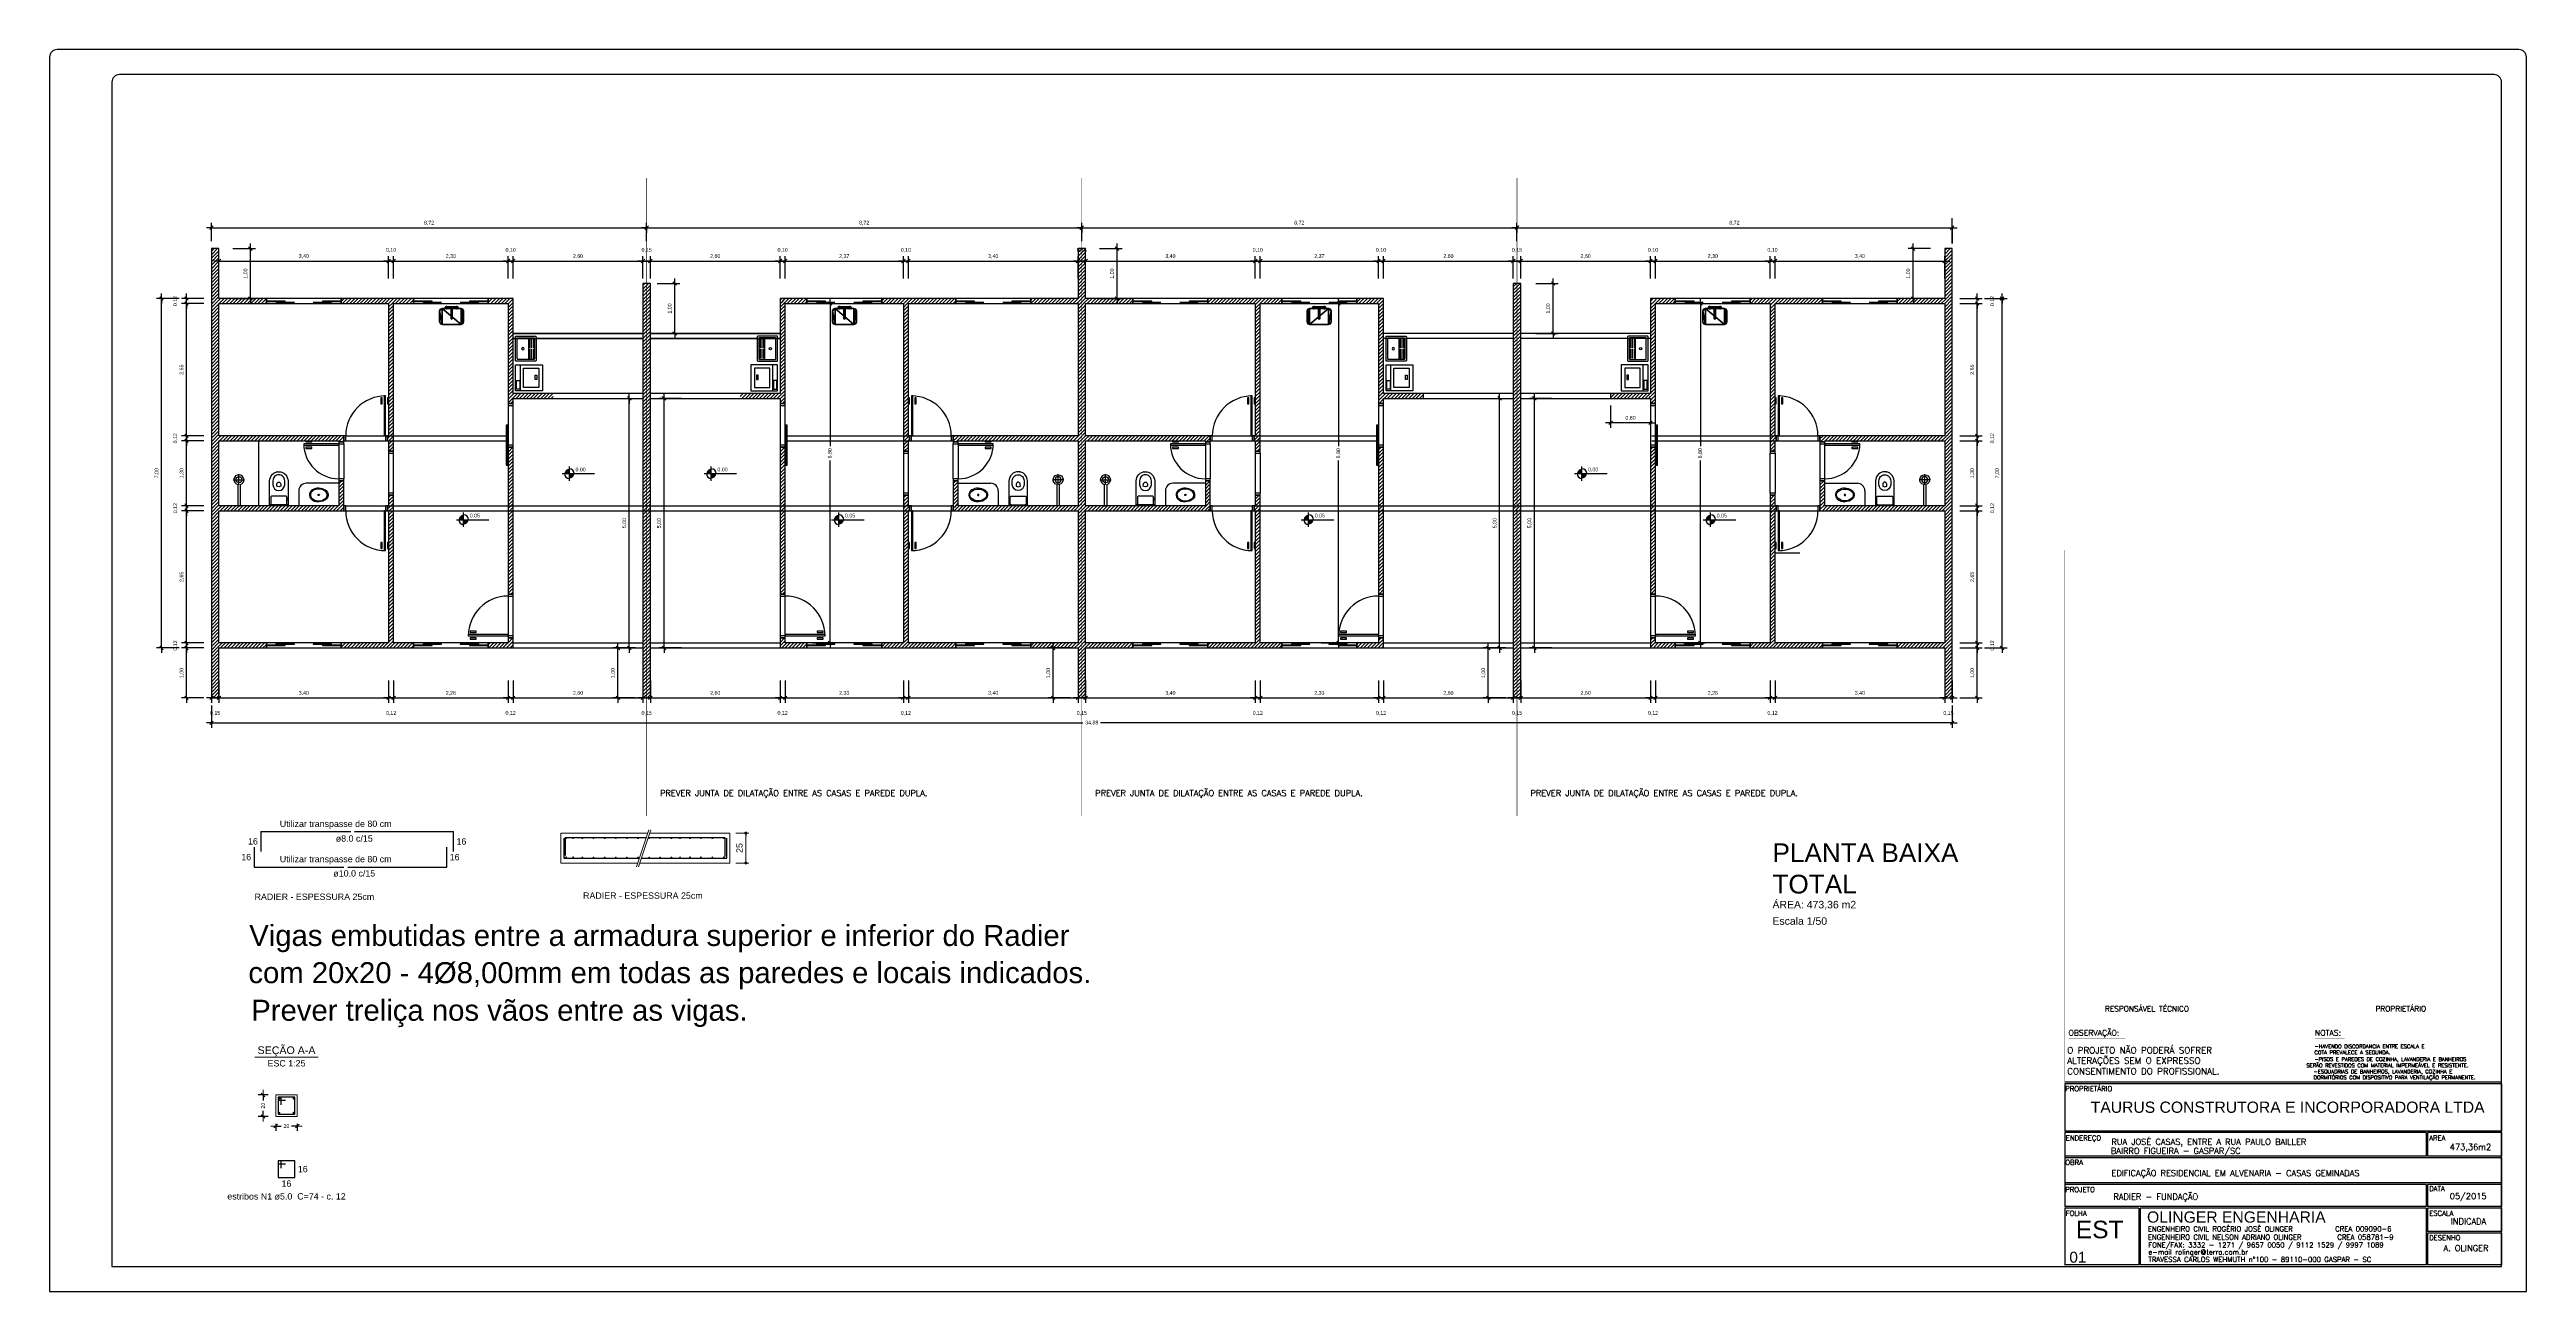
# Model space of a CAD drawing. Header units: metres. Extents: x 49 to 320, y -91 to 27.
# Drawn here: x 270.84 to 320.47, y -10.86 to 14.02 of the extents above; entities that cross this region are included whole.
import ezdxf

# ---------------------------------------------------------------- set-up
doc = ezdxf.new("R2010")
doc.units = ezdxf.units.M
doc.header["$LTSCALE"] = 0.2
for name, color, linetype in [('ARQ-___-___-CTA', 240, 'Continuous'), ('ARQ-___-___-LEG', 3, 'Continuous'), ('ARQ-___-___-VST', 9, 'Continuous'), ('ARQ-ALV', 6, 'Continuous'), ('ARQ-ALV-___-HTC', 13, 'Continuous'), ('ARQ-CXO', 2, 'Continuous'), ('ARQ-DVI', 1, 'Continuous'), ('ARQ-EQP', 24, 'Continuous'), ('ARQ-EQP-___-INT', 7, 'Continuous'), ('ARQ-FLH', 7, 'Continuous'), ('ARQ-PIS', 2, 'Continuous')]:
    doc.layers.add(name, color=color, linetype=linetype)
for name, color, linetype, lineweight in [('DT-Armadura', 2, 'Continuous', 30), ('DT-Barras na forma', 2, 'Continuous', 30), ('DT-Barras no corte', 5, 'Continuous', 5), ('DT-Barras rebatidas', 2, 'Continuous', 30), ('DT-Cotas', 9, 'Continuous', 5), ('DT-Forma', 5, 'Continuous', 5), ('DT-Textos', 7, 'Continuous', 5), ('FO-Títulos', 3, 'Continuous', 20)]:
    doc.layers.add(name, color=color, linetype=linetype, lineweight=lineweight)
doc.styles.add('Arial', font='arial.ttf')
doc.styles.add('CL100', font='ROMANS.SHX', dxfattribs={"height": 125})
doc.styles.add('CL40', font='ROMANS.SHX', dxfattribs={"height": 50})
doc.styles.add('CL60', font='ROMANS.SHX', dxfattribs={"height": 75})
doc.styles.add('REGUA120', font='arial.ttf')
doc.styles.add('REGUA200', font='arial.ttf')
doc.styles.add('REGUA60', font='arial.ttf')
doc.styles.add('REGUA80', font='arial.ttf')
doc.styles.add('ROMANS', font='romans', dxfattribs={"height": 6})
doc.dimstyles.new('Active3D', dxfattribs={"dimtxt": 1.5, "dimasz": 0.01, "dimexe": 2, "dimexo": 3, "dimgap": 0.98, "dimtad": 1, "dimlfac": -1, "dimrnd": 0.005, "dimzin": 0, "dimtxsty": 'REGUA60', "dimblk": 'COTATR', "dimcen": 4, "dimdle": 4, "dimclrt": 2, "dimadec": 0, "dimazin": 0, "dimtfac": 1, "dimtmove": 2, "dimatfit": 2, "dimfxl": 1, "dimarcsym": 0})
pattern_1 = [(45, (316.507574, -5.15138), (-0.03535534, 0.03535534), [])]

# ---------------------------------------------------------------- blocks, each defined once
blk = doc.blocks.new('_DOT')
at = {"color": 0, "linetype": 'ByBlock'}
blk.add_line((-0.5, 0), (-1, 0), dxfattribs=at)
at = {"color": 0, "linetype": 'ByBlock', "const_width": 0.5}
blk.add_lwpolyline([(-0.25, 0, 1), (0.25, 0, 1)], format="xyb", close=True, dxfattribs=at)
blk = doc.blocks.new('COTATR')
at = {"color": 6}
blk.add_line((-71, -71), (71, 71), dxfattribs=at)
at = {"color": 0, "linetype": 'ByBlock'}
blk.add_line((0, 0), (200, 0), dxfattribs=at)
blk = doc.blocks.new('*D693')
at = {"layer": 'Defpoints', "color": 0, "transparency": 16777216}
for p in [(275.117, -6.918), (275.371, -6.918), (275.371, -7.35)]:
    blk.add_point(p, dxfattribs=at)
at = {"layer": 'DT-Cotas', "color": 0, "lineweight": -2, "transparency": 16777216}
for p, q in [((275.221, -6.918), (275.017, -6.918)), ((275.117, -6.918), (275.117, -7.031)), ((275.221, -7.35), (275.017, -7.35)), ((275.117, -7.349), (275.117, -7.237))]:
    blk.add_line(p, q, dxfattribs=at)
at = {"layer": 'DT-Cotas', "color": 0, "lineweight": -2, "transparency": 16777216, "xscale": 0.0005, "yscale": 0.0005, "zscale": 0.0005}
for p, rotation in [((275.117, -6.918), 90), ((275.117, -7.35), 270)]:
    blk.add_blockref('COTATR', p, dxfattribs=dict(at, rotation=rotation))
at = {"layer": 'DT-Cotas', "color": 2, "transparency": 16777216, "insert": (275.117, -7.134), "char_height": 0.075, "attachment_point": 5, "rotation": 90, "style": 'REGUA60'}
blk.add_mtext('20', dxfattribs=at)
blk = doc.blocks.new('*D694')
at = {"layer": 'Defpoints', "color": 0, "transparency": 16777216}
for p in [(275.371, -7.35), (275.803, -7.35), (275.803, -7.541)]:
    blk.add_point(p, dxfattribs=at)
at = {"layer": 'DT-Cotas', "color": 0, "lineweight": -2, "transparency": 16777216}
for p, q in [((275.371, -7.5), (275.371, -7.641)), ((275.372, -7.541), (275.484, -7.541)), ((275.803, -7.541), (275.691, -7.541)), ((275.803, -7.5), (275.803, -7.641))]:
    blk.add_line(p, q, dxfattribs=at)
at = {"layer": 'DT-Cotas', "color": 0, "lineweight": -2, "transparency": 16777216, "xscale": 0.0005, "yscale": 0.0005, "zscale": 0.0005, "rotation": 180}
blk.add_blockref('COTATR', (275.371, -7.541), dxfattribs=at)
at = {"layer": 'DT-Cotas', "color": 0, "lineweight": -2, "transparency": 16777216, "xscale": 0.0005, "yscale": 0.0005, "zscale": 0.0005}
blk.add_blockref('COTATR', (275.803, -7.541), dxfattribs=at)
at = {"layer": 'DT-Cotas', "color": 2, "transparency": 16777216, "insert": (275.587, -7.541), "char_height": 0.075, "attachment_point": 5, "rotation": 0.0057, "style": 'REGUA60'}
blk.add_mtext('20', dxfattribs=at)
blk = doc.blocks.new('EQLAV1_2')
at = {"color": 0}
blk.add_lwpolyline([(30.8, -10), (-30.8, -10), (-30.8, -73.5), (30.8, -73.5)], close=True, dxfattribs=at)
at = {"layer": 'ARQ-EQP-___-INT'}
blk.add_line((30.8, -21.3), (-30.8, -21.3), dxfattribs=at)
for points in [[(22.9, -64.6), (22.9, -28.8), (-23, -28.8), (-23, -64.6)], [(4, -59.7), (4, -55.7), (-6, -55.7), (-6, -59.7)], [(6.4, -19.6), (26.4, -19.6), (26.4, -12.1), (6.4, -12.1)]]:
    blk.add_lwpolyline(points, close=True, dxfattribs=at)
blk = doc.blocks.new('SAT13S_2')
at = {"layer": 'ARQ-EQP', "color": 0, "linetype": 'ByBlock'}
blk.add_lwpolyline([(-26.5, -48.5), (26.5, -48.5, 0.414214), (29.5, -45.5), (29.5, -1, 0.414214), (28.5, 0), (-28.5, 0, 0.414214), (-29.5, -1), (-29.5, -45.5, 0.414214)], format="xyb", close=True, dxfattribs=at)
at = {"layer": 'ARQ-EQP-___-INT'}
for points in [[(25.5, -27.7), (25.5, -6, 0.414214), (23.5, -4), (-23.5, -4, 0.414214), (-25.5, -6), (-25.5, -27.7)], [(-25.5, -27.8), (-25.5, -29.7, 0.414214), (-24.5, -30.6), (-23.2, -30.6), (23.1, -30.6), (24.5, -30.6, 0.414214), (25.5, -29.7), (25.5, -27.8)], [(-25.5, -30.5), (-25.5, -42.5, 0.414214), (-23.5, -44.5)], [(-23.5, -44.5), (23.5, -44.5, 0.414214), (25.5, -42.5), (25.5, -30.5, 0.414214)], [(-23.2, -33), (-0.9, -33, 0.414214)], [(-23.2, -37), (-0.9, -37, 0.414214)], [(-23.2, -41), (-0.9, -41, 0.414214)], [(0.8, -33), (23.1, -33, 0.414214)], [(0.8, -37), (23.1, -37, 0.414214)], [(0.8, -41), (23.1, -41, 0.414214)]]:
    blk.add_lwpolyline(points, format="xyb", dxfattribs=at)
blk.add_circle((0, -17), 2.8, dxfattribs=at)
blk = doc.blocks.new('SAC616S2')
at = {"layer": 'ARQ-EQP', "color": 0, "linetype": 'ByBlock'}
blk.add_lwpolyline([(18.2, -1.5, -0.329256), (18.5, -1.9), (18.5, -49.6, -0.412623), (0, -68, -0.412623), (-18.5, -49.6), (-18.5, -14.5), (-18.9, -14.5), (-18.9, -11), (-18.5, -11), (-18.5, -1.9, -0.329256), (-18.2, -1.5), (-17.3, -1.5), (0, -1.5), (17.3, -1.5)], format="xyb", close=True, dxfattribs=at)
at = {"layer": 'ARQ-EQP-___-INT'}
for p, q in [((-18.5, -11), (-16, -11)), ((-18.5, -14.5), (-16, -14.5))]:
    blk.add_line(p, q, dxfattribs=at)
blk.add_lwpolyline([(-14, -1.5, 0.324141), (-16, -3.5), (-16, -17.5, 0.333333), (-14.5, -19), (0, -19), (14.5, -19, 0.333333), (16, -17.5), (16, -3.5, 0.324141), (14, -1.5, 0.324141)], format="xyb", dxfattribs=at)
for points in [[(0, -61.7, 0.418677), (11.8, -50), (11.8, -42.1, 0.411784), (0, -30.2, 0.411784), (-11.8, -42.1), (-11.8, -50, 0.418677)], [(0, -47, -0.428571), (-4, -43.3), (-4.3, -39.3, -0.16754), (0, -37.8, -0.16754), (4.3, -39.3), (4, -43.3, -0.428571)]]:
    blk.add_lwpolyline(points, format="xyb", close=True, dxfattribs=at)
blk.add_point((3.3, -68), dxfattribs=at)
blk = doc.blocks.new('SACHS__2')
at = {"layer": 'ARQ-EQP', "color": 0, "linetype": 'ByBlock'}
for p, q in [((42.3, 2.4), (0, 2.4)), ((0, 2.4), (0, -2.4)), ((42.3, -2.4), (0, -2.4))]:
    blk.add_line(p, q, dxfattribs=at)
blk.add_arc((52, 0), 10, 193.8865, 166.1135, dxfattribs=at)
at = {"layer": 'ARQ-EQP-___-INT'}
for p, q in [((41.6, 0), (63.2, 0)), ((52, 11.2), (52, -11.2))]:
    blk.add_line(p, q, dxfattribs=at)
blk.add_circle((52, 0), 6, dxfattribs=at)
blk = doc.blocks.new('SAL37S_2')
at = {"layer": 'ARQ-EQP-___-INT'}
for points in [[(0, -10, 0.145827), (-16.8, -14.9, 0.090827), (-22, -19.4, 0.12568), (-24.8, -26.7, 0.221372), (-20.6, -38.8, 0.186059), (0, -46.5, 0.186059)], [(0, -10, -0.145827), (16.8, -14.9, -0.090827), (22, -19.4, -0.12568), (24.8, -26.7, -0.221372), (20.6, -38.8, -0.186059), (0, -46.5, -0.186059)]]:
    blk.add_lwpolyline(points, format="xyb", dxfattribs=at)
blk.add_lwpolyline([(0, -12.5, 0.14623), (-15.5, -17, 0.09047), (-20, -20.9, 0.123903), (-22.4, -27, 0.21906), (-18.9, -37, 0.185248), (0, -44.1, 0.185248), (18.8, -37, 0.21906), (22.3, -27, 0.123903), (20, -20.9, 0.09047), (15.5, -17, 0.14623)], format="xyb", close=True, dxfattribs=at)
blk.add_circle((0, -28.3), 1.8, dxfattribs=at)
blk = doc.blocks.new('MCCUB1_3')
at = {"color": 254}
mesh = blk.add_polyface(dxfattribs=at)
corners = [(-24, -37, 70), (-22.5, -40.5, 70), (-19, -42, 70), (-24, -15, 70), (-22.5, -11.5, 70), (-19, -10, 70), (19, -10, 70), (19, -42, 70), (24, -15, 70), (24, -37, 70), (22.5, -40.5, 70), (22.5, -11.5, 70), (-24, -37, 85), (-22.5, -40.5, 85), (-19, -42, 85), (19, -42, 85), (22.5, -40.5, 85), (24, -37, 85), (24, -15, 85), (22.5, -11.5, 85), (19, -10, 85), (-19, -10, 85), (-22.5, -11.5, 85), (-24, -15, 85)]
mesh.append_faces([[corners[k] for k in face] for face in [(9, 7, 10), (6, 8, 11)]], dxfattribs={"vtx0": -1, "color": 254})
mesh.append_faces([[corners[k] for k in face] for face in [(0, 2, 3), (3, 2, 4), (4, 2, 5), (5, 2, 6), (8, 7, 9)]], dxfattribs={"vtx0": -1, "vtx1": -1, "color": 254})
mesh.append_faces([[corners[k] for k in face] for face in [(6, 7, 8)]], dxfattribs={"vtx0": -1, "vtx1": -1, "vtx2": -1, "color": 254})
mesh.append_faces([[corners[k] for k in face] for face in [(6, 2, 7)]], dxfattribs={"vtx0": -1, "vtx2": -1, "color": 254})
mesh.append_faces([[corners[k] for k in face] for face in [(12, 13, 0), (13, 14, 1), (14, 15, 2), (15, 16, 7), (16, 17, 10), (17, 18, 9), (18, 19, 8), (19, 20, 11), (20, 21, 6), (21, 22, 5), (22, 23, 4), (23, 12, 3)]], dxfattribs={"vtx1": -1, "color": 254})
mesh.append_faces([[corners[k] for k in face] for face in [(0, 1, 2), (13, 1, 0), (14, 2, 1), (15, 7, 2), (16, 10, 7), (17, 9, 10), (18, 8, 9), (19, 11, 8), (20, 6, 11), (21, 5, 6), (22, 4, 5), (23, 3, 4), (12, 0, 3)]], dxfattribs={"vtx2": -1, "color": 254})
mesh = blk.add_polyface(dxfattribs=at)
corners = [(-1.4, -30.5, 100.3), (-1.4, -30.5, 95.5), (-0.1, -31.3, 95.5), (-0.1, -31.3, 100.6), (-1.4, -29, 99.7), (-1.4, -29, 95.5), (-0.1, -28.3, 99.4), (-0.1, -28.3, 95.5), (1.2, -29, 99.7), (1.2, -29, 95.5), (1.2, -30.5, 100.3), (1.2, -30.5, 95.5), (-1.4, -27.2, 103.6), (-0.1, -27.5, 104.3), (-1.4, -26.6, 102.1), (-0.1, -26.3, 101.3), (1.2, -26.6, 102.1), (1.2, -27.2, 103.6), (-1.4, -10.6, 103.6), (-0.1, -10.3, 104.3), (-1.4, -11.2, 102.1), (-0.1, -11.5, 101.3), (1.2, -11.2, 102.1), (1.2, -10.6, 103.6), (-1.4, -7.6, 100.5), (-0.1, -7, 101), (-1.4, -8.6, 99.5), (-0.1, -9.2, 98.9), (1.2, -8.6, 99.5), (1.2, -7.6, 100.5), (-12.1, -6.6, 100), (-12.1, -7.3, 101.3), (11.9, -7.3, 101.3), (11.9, -6.6, 100), (-12.1, -7.4, 98.7), (11.9, -7.4, 98.7), (-12.1, -8.9, 98.7), (11.9, -8.9, 98.7), (-12.1, -9.6, 100), (11.9, -9.6, 100), (-12.1, -8.8, 101.3), (11.9, -8.8, 101.3), (12.5, -6.6, 106.9), (11.2, -5.7, 106.9), (9.7, -5.7, 106.9), (8.4, -6.6, 106.9), (7.9, -8.1, 106.9), (8.4, -9.6, 106.9), (9.6, -10.5, 106.9), (12.4, -9.6, 106.9), (11.2, -10.5, 106.9), (12.9, -8.1, 106.9), (12.5, -6.6, 101.9), (11.2, -5.7, 101.9), (9.7, -5.7, 101.9), (8.4, -6.6, 101.9), (7.9, -8.1, 101.9), (8.4, -9.6, 101.9), (9.6, -10.5, 101.9), (11.2, -10.5, 101.9), (12.4, -9.6, 101.9), (12.9, -8.1, 101.9), (-8.1, -8.1, 101.9), (-8.5, -6.6, 101.9), (-8.5, -6.6, 106.9), (-8.1, -8.1, 106.9), (-8.6, -9.6, 101.9), (-8.6, -9.6, 106.9), (-9.8, -10.5, 101.9), (-9.8, -10.5, 106.9), (-11.4, -10.5, 101.9), (-11.4, -10.5, 106.9), (-12.6, -9.6, 101.9), (-12.6, -9.6, 106.9), (-13.1, -8.1, 101.9), (-13.1, -8.1, 106.9), (-12.6, -6.6, 101.9), (-12.6, -6.6, 106.9), (-11.3, -5.7, 101.9), (-11.3, -5.7, 106.9), (-9.8, -5.7, 101.9), (-9.8, -5.7, 106.9)]
mesh.append_faces([[corners[k] for k in face] for face in [(30, 31, 32, 33), (34, 30, 33, 35), (36, 34, 35, 37), (38, 36, 37, 39), (40, 38, 39, 41), (31, 40, 41, 32), (52, 53, 43, 42), (53, 54, 44, 43), (54, 55, 45, 44), (55, 56, 46, 45), (56, 57, 47, 46), (57, 58, 48, 47), (58, 59, 50, 48), (59, 60, 49, 50), (60, 61, 51, 49), (61, 52, 42, 51), (62, 63, 64, 65), (66, 62, 65, 67), (68, 66, 67, 69), (70, 68, 69, 71), (72, 70, 71, 73), (74, 72, 73, 75), (76, 74, 75, 77), (78, 76, 77, 79), (80, 78, 79, 81), (63, 80, 81, 64)]], dxfattribs={"color": 254})
mesh.append_faces([[corners[k] for k in face] for face in [(32, 37, 35, 33), (49, 48, 50), (42, 49, 51), (64, 67, 65), (67, 71, 69)]], dxfattribs={"vtx0": -1, "color": 254})
mesh.append_faces([[corners[k] for k in face] for face in [(32, 39, 37), (42, 44, 45), (42, 45, 46), (42, 46, 47), (42, 47, 48), (64, 73, 71), (64, 75, 73), (64, 77, 75), (64, 79, 77)]], dxfattribs={"vtx0": -1, "vtx2": -1, "color": 254})
mesh.append_faces([[corners[k] for k in face] for face in [(24, 18, 19, 25), (26, 20, 18, 24), (27, 21, 20, 26), (28, 22, 21, 27), (29, 23, 22, 28), (25, 19, 23, 29)]], dxfattribs={"vtx1": -1, "color": 254})
mesh.append_faces([[corners[k] for k in face] for face in [(36, 38, 31)]], dxfattribs={"vtx1": -1, "vtx2": -1, "color": 254})
mesh.append_faces([[corners[k] for k in face] for face in [(12, 0, 3, 13), (14, 4, 0, 12), (15, 6, 4, 14), (16, 8, 6, 15), (17, 10, 8, 16), (13, 3, 10, 17), (18, 12, 13, 19), (20, 14, 12, 18), (21, 15, 14, 20), (22, 16, 15, 21), (23, 17, 16, 22), (19, 13, 17, 23)]], dxfattribs={"vtx1": -1, "vtx3": -1, "color": 254})
mesh.append_faces([[corners[k] for k in face] for face in [(32, 41, 39), (30, 34, 36, 31), (38, 40, 31), (42, 43, 44), (64, 81, 79)]], dxfattribs={"vtx2": -1, "color": 254})
mesh.append_faces([[corners[k] for k in face] for face in [(0, 1, 2, 3), (4, 5, 1, 0), (6, 7, 5, 4), (8, 9, 7, 6), (10, 11, 9, 8), (3, 2, 11, 10)]], dxfattribs={"vtx3": -1, "color": 254})
blk = doc.blocks.new('*D695')
at = {"layer": 'ARQ-___-___-CTA', "color": 0, "lineweight": -2, "transparency": 16777216}
for p, q in [((273.934, 4.785), (273.484, 4.785)), ((273.584, 2.135), (273.584, 4.784))]:
    blk.add_line(p, q, dxfattribs=at)
at = {"layer": 'Defpoints', "color": 0, "transparency": 16777216}
for p in [(273.584, 4.785), (274.084, 4.785), (274.084, 2.135)]:
    blk.add_point(p, dxfattribs=at)
at = {"layer": 'ARQ-___-___-CTA', "color": 0, "lineweight": -2, "transparency": 16777216, "xscale": 0.0005, "yscale": 0.0005, "zscale": 0.0005}
for p, rotation in [((273.584, 4.785), 90), ((273.584, 2.135), 270)]:
    blk.add_blockref('COTATR', p, dxfattribs=dict(at, rotation=rotation))
at = {"layer": 'ARQ-___-___-CTA', "color": 2, "transparency": 16777216, "insert": (273.49, 3.46), "char_height": 0.075, "attachment_point": 5, "rotation": 90, "style": 'REGUA60'}
blk.add_mtext('2,65', dxfattribs=at)
blk = doc.blocks.new('*D696')
at = {"layer": 'ARQ-___-___-CTA', "color": 0, "lineweight": -2, "transparency": 16777216}
for p, q in [((273.934, 6.185), (273.484, 6.185)), ((273.584, 4.885), (273.584, 6.184))]:
    blk.add_line(p, q, dxfattribs=at)
at = {"layer": 'Defpoints', "color": 0, "transparency": 16777216}
for p in [(273.584, 6.185), (274.084, 6.185), (274.084, 4.885)]:
    blk.add_point(p, dxfattribs=at)
at = {"layer": 'ARQ-___-___-CTA', "color": 0, "lineweight": -2, "transparency": 16777216, "xscale": 0.0005, "yscale": 0.0005, "zscale": 0.0005}
for p, rotation in [((273.584, 6.185), 90), ((273.584, 4.885), 270)]:
    blk.add_blockref('COTATR', p, dxfattribs=dict(at, rotation=rotation))
at = {"layer": 'ARQ-___-___-CTA', "color": 2, "transparency": 16777216, "insert": (273.49, 5.535), "char_height": 0.075, "attachment_point": 5, "rotation": 90, "style": 'REGUA60'}
blk.add_mtext('1,30', dxfattribs=at)
blk = doc.blocks.new('*D697')
at = {"layer": 'ARQ-___-___-CTA', "color": 0, "lineweight": -2, "transparency": 16777216}
for p, q in [((273.934, 8.935), (273.484, 8.935)), ((273.584, 6.285), (273.584, 8.934))]:
    blk.add_line(p, q, dxfattribs=at)
at = {"layer": 'Defpoints', "color": 0, "transparency": 16777216}
for p in [(273.584, 8.935), (274.084, 8.935), (274.084, 6.285)]:
    blk.add_point(p, dxfattribs=at)
at = {"layer": 'ARQ-___-___-CTA', "color": 0, "lineweight": -2, "transparency": 16777216, "xscale": 0.0005, "yscale": 0.0005, "zscale": 0.0005}
for p, rotation in [((273.584, 8.935), 90), ((273.584, 6.285), 270)]:
    blk.add_blockref('COTATR', p, dxfattribs=dict(at, rotation=rotation))
at = {"layer": 'ARQ-___-___-CTA', "color": 2, "transparency": 16777216, "insert": (273.49, 7.61), "char_height": 0.075, "attachment_point": 5, "rotation": 90, "style": 'REGUA60'}
blk.add_mtext('2,65', dxfattribs=at)
blk = doc.blocks.new('*D698')
at = {"layer": 'ARQ-___-___-CTA', "color": 0, "lineweight": -2, "transparency": 16777216}
for p, q in [((273.434, 9.035), (272.984, 9.035)), ((273.084, 2.035), (273.084, 9.034)), ((273.434, 2.035), (272.984, 2.035))]:
    blk.add_line(p, q, dxfattribs=at)
at = {"layer": 'Defpoints', "color": 0, "transparency": 16777216}
for p in [(273.084, 9.035), (273.584, 9.035), (273.584, 2.035)]:
    blk.add_point(p, dxfattribs=at)
at = {"layer": 'ARQ-___-___-CTA', "color": 0, "lineweight": -2, "transparency": 16777216, "xscale": 0.0005, "yscale": 0.0005, "zscale": 0.0005}
for p, rotation in [((273.084, 9.035), 90), ((273.084, 2.035), 270)]:
    blk.add_blockref('COTATR', p, dxfattribs=dict(at, rotation=rotation))
at = {"layer": 'ARQ-___-___-CTA', "color": 2, "transparency": 16777216, "insert": (272.99, 5.535), "char_height": 0.075, "attachment_point": 5, "rotation": 90, "style": 'REGUA60'}
blk.add_mtext('7,00', dxfattribs=at)
blk = doc.blocks.new('*D699')
at = {"layer": 'ARQ-___-___-CTA', "color": 0, "lineweight": -2, "transparency": 16777216}
for p, q in [((274.234, 9.435), (274.234, 9.885)), ((274.234, 9.785), (277.633, 9.785)), ((277.634, 9.435), (277.634, 9.885))]:
    blk.add_line(p, q, dxfattribs=at)
at = {"layer": 'Defpoints', "color": 0, "transparency": 16777216}
for p in [(277.634, 9.785), (274.234, 9.285), (277.634, 9.285)]:
    blk.add_point(p, dxfattribs=at)
at = {"layer": 'ARQ-___-___-CTA', "color": 0, "lineweight": -2, "transparency": 16777216, "xscale": 0.0005, "yscale": 0.0005, "zscale": 0.0005, "rotation": 180}
blk.add_blockref('COTATR', (274.234, 9.785), dxfattribs=at)
at = {"layer": 'ARQ-___-___-CTA', "color": 0, "lineweight": -2, "transparency": 16777216, "xscale": 0.0005, "yscale": 0.0005, "zscale": 0.0005}
blk.add_blockref('COTATR', (277.634, 9.785), dxfattribs=at)
at = {"layer": 'ARQ-___-___-CTA', "color": 2, "transparency": 16777216, "insert": (275.934, 9.879), "char_height": 0.075, "attachment_point": 5, "style": 'REGUA60'}
blk.add_mtext('3,40', dxfattribs=at)
blk = doc.blocks.new('*D700')
at = {"layer": 'ARQ-___-___-CTA', "color": 0, "lineweight": -2, "transparency": 16777216}
for p, q in [((277.634, 9.785), (277.733, 9.785)), ((277.734, 9.435), (277.734, 9.885))]:
    blk.add_line(p, q, dxfattribs=at)
at = {"layer": 'Defpoints', "color": 0, "transparency": 16777216}
for p in [(277.734, 9.785), (277.634, 9.285), (277.734, 9.285)]:
    blk.add_point(p, dxfattribs=at)
at = {"layer": 'ARQ-___-___-CTA', "color": 0, "lineweight": -2, "transparency": 16777216, "xscale": 0.0005, "yscale": 0.0005, "zscale": 0.0005, "rotation": 180}
blk.add_blockref('COTATR', (277.634, 9.785), dxfattribs=at)
at = {"layer": 'ARQ-___-___-CTA', "color": 0, "lineweight": -2, "transparency": 16777216, "xscale": 0.0005, "yscale": 0.0005, "zscale": 0.0005}
blk.add_blockref('COTATR', (277.734, 9.785), dxfattribs=at)
at = {"layer": 'ARQ-___-___-CTA', "color": 2, "transparency": 16777216, "insert": (277.684, 10.003), "char_height": 0.075, "attachment_point": 5, "style": 'REGUA60'}
blk.add_mtext('0,10', dxfattribs=at)
blk = doc.blocks.new('*D701')
at = {"layer": 'ARQ-___-___-CTA', "color": 0, "lineweight": -2, "transparency": 16777216}
for p, q in [((277.734, 9.785), (280.028, 9.785)), ((280.029, 9.435), (280.029, 9.885))]:
    blk.add_line(p, q, dxfattribs=at)
at = {"layer": 'Defpoints', "color": 0, "transparency": 16777216}
for p in [(280.029, 9.785), (277.734, 9.285), (280.029, 9.285)]:
    blk.add_point(p, dxfattribs=at)
at = {"layer": 'ARQ-___-___-CTA', "color": 0, "lineweight": -2, "transparency": 16777216, "xscale": 0.0005, "yscale": 0.0005, "zscale": 0.0005, "rotation": 180}
blk.add_blockref('COTATR', (277.734, 9.785), dxfattribs=at)
at = {"layer": 'ARQ-___-___-CTA', "color": 0, "lineweight": -2, "transparency": 16777216, "xscale": 0.0005, "yscale": 0.0005, "zscale": 0.0005}
blk.add_blockref('COTATR', (280.029, 9.785), dxfattribs=at)
at = {"layer": 'ARQ-___-___-CTA', "color": 2, "transparency": 16777216, "insert": (278.881, 9.879), "char_height": 0.075, "attachment_point": 5, "style": 'REGUA60'}
blk.add_mtext('2,30', dxfattribs=at)
blk = doc.blocks.new('*D702')
at = {"layer": 'ARQ-___-___-CTA', "color": 0, "lineweight": -2, "transparency": 16777216}
for p, q in [((280.029, 9.785), (280.128, 9.785)), ((280.129, 9.435), (280.129, 9.885))]:
    blk.add_line(p, q, dxfattribs=at)
at = {"layer": 'Defpoints', "color": 0, "transparency": 16777216}
for p in [(280.129, 9.785), (280.029, 9.285), (280.129, 9.285)]:
    blk.add_point(p, dxfattribs=at)
at = {"layer": 'ARQ-___-___-CTA', "color": 0, "lineweight": -2, "transparency": 16777216, "xscale": 0.0005, "yscale": 0.0005, "zscale": 0.0005, "rotation": 180}
blk.add_blockref('COTATR', (280.029, 9.785), dxfattribs=at)
at = {"layer": 'ARQ-___-___-CTA', "color": 0, "lineweight": -2, "transparency": 16777216, "xscale": 0.0005, "yscale": 0.0005, "zscale": 0.0005}
blk.add_blockref('COTATR', (280.129, 9.785), dxfattribs=at)
at = {"layer": 'ARQ-___-___-CTA', "color": 2, "transparency": 16777216, "insert": (280.079, 10.003), "char_height": 0.075, "attachment_point": 5, "style": 'REGUA60'}
blk.add_mtext('0,10', dxfattribs=at)
blk = doc.blocks.new('*D703')
at = {"layer": 'ARQ-___-___-CTA', "color": 0, "lineweight": -2, "transparency": 16777216}
for p, q in [((280.129, 9.785), (282.728, 9.785)), ((282.729, 9.435), (282.729, 9.885))]:
    blk.add_line(p, q, dxfattribs=at)
at = {"layer": 'Defpoints', "color": 0, "transparency": 16777216}
for p in [(282.729, 9.785), (280.129, 9.285), (282.729, 9.285)]:
    blk.add_point(p, dxfattribs=at)
at = {"layer": 'ARQ-___-___-CTA', "color": 0, "lineweight": -2, "transparency": 16777216, "xscale": 0.0005, "yscale": 0.0005, "zscale": 0.0005, "rotation": 180}
blk.add_blockref('COTATR', (280.129, 9.785), dxfattribs=at)
at = {"layer": 'ARQ-___-___-CTA', "color": 0, "lineweight": -2, "transparency": 16777216, "xscale": 0.0005, "yscale": 0.0005, "zscale": 0.0005}
blk.add_blockref('COTATR', (282.729, 9.785), dxfattribs=at)
at = {"layer": 'ARQ-___-___-CTA', "color": 2, "transparency": 16777216, "insert": (281.429, 9.879), "char_height": 0.075, "attachment_point": 5, "style": 'REGUA60'}
blk.add_mtext('2,60', dxfattribs=at)
blk = doc.blocks.new('*D704')
at = {"layer": 'ARQ-___-___-CTA', "color": 0, "lineweight": -2, "transparency": 16777216}
for p, q in [((282.729, 9.785), (282.878, 9.785)), ((282.879, 9.435), (282.879, 9.885))]:
    blk.add_line(p, q, dxfattribs=at)
at = {"layer": 'Defpoints', "color": 0, "transparency": 16777216}
for p in [(282.879, 9.785), (282.729, 9.285), (282.879, 9.285)]:
    blk.add_point(p, dxfattribs=at)
at = {"layer": 'ARQ-___-___-CTA', "color": 0, "lineweight": -2, "transparency": 16777216, "xscale": 0.0005, "yscale": 0.0005, "zscale": 0.0005, "rotation": 180}
blk.add_blockref('COTATR', (282.729, 9.785), dxfattribs=at)
at = {"layer": 'ARQ-___-___-CTA', "color": 0, "lineweight": -2, "transparency": 16777216, "xscale": 0.0005, "yscale": 0.0005, "zscale": 0.0005}
blk.add_blockref('COTATR', (282.879, 9.785), dxfattribs=at)
at = {"layer": 'ARQ-___-___-CTA', "color": 2, "transparency": 16777216, "insert": (282.804, 10.003), "char_height": 0.075, "attachment_point": 5, "style": 'REGUA60'}
blk.add_mtext('0,15', dxfattribs=at)
blk = doc.blocks.new('*D705')
at = {"layer": 'ARQ-___-___-CTA', "color": 0, "lineweight": -2, "transparency": 16777216}
for p, q in [((282.879, 9.785), (285.478, 9.785)), ((285.479, 9.435), (285.479, 9.885))]:
    blk.add_line(p, q, dxfattribs=at)
at = {"layer": 'Defpoints', "color": 0, "transparency": 16777216}
for p in [(285.479, 9.785), (282.879, 9.285), (285.479, 9.285)]:
    blk.add_point(p, dxfattribs=at)
at = {"layer": 'ARQ-___-___-CTA', "color": 0, "lineweight": -2, "transparency": 16777216, "xscale": 0.0005, "yscale": 0.0005, "zscale": 0.0005, "rotation": 180}
blk.add_blockref('COTATR', (282.879, 9.785), dxfattribs=at)
at = {"layer": 'ARQ-___-___-CTA', "color": 0, "lineweight": -2, "transparency": 16777216, "xscale": 0.0005, "yscale": 0.0005, "zscale": 0.0005}
blk.add_blockref('COTATR', (285.479, 9.785), dxfattribs=at)
at = {"layer": 'ARQ-___-___-CTA', "color": 2, "transparency": 16777216, "insert": (284.179, 9.879), "char_height": 0.075, "attachment_point": 5, "style": 'REGUA60'}
blk.add_mtext('2,60', dxfattribs=at)
blk = doc.blocks.new('*D706')
at = {"layer": 'ARQ-___-___-CTA', "color": 0, "lineweight": -2, "transparency": 16777216}
for p, q in [((285.479, 9.785), (285.578, 9.785)), ((285.579, 9.435), (285.579, 9.885))]:
    blk.add_line(p, q, dxfattribs=at)
at = {"layer": 'Defpoints', "color": 0, "transparency": 16777216}
for p in [(285.579, 9.785), (285.479, 9.285), (285.579, 9.285)]:
    blk.add_point(p, dxfattribs=at)
at = {"layer": 'ARQ-___-___-CTA', "color": 0, "lineweight": -2, "transparency": 16777216, "xscale": 0.0005, "yscale": 0.0005, "zscale": 0.0005, "rotation": 180}
blk.add_blockref('COTATR', (285.479, 9.785), dxfattribs=at)
at = {"layer": 'ARQ-___-___-CTA', "color": 0, "lineweight": -2, "transparency": 16777216, "xscale": 0.0005, "yscale": 0.0005, "zscale": 0.0005}
blk.add_blockref('COTATR', (285.579, 9.785), dxfattribs=at)
at = {"layer": 'ARQ-___-___-CTA', "color": 2, "transparency": 16777216, "insert": (285.529, 10.003), "char_height": 0.075, "attachment_point": 5, "style": 'REGUA60'}
blk.add_mtext('0,10', dxfattribs=at)
blk = doc.blocks.new('*D707')
at = {"layer": 'ARQ-___-___-CTA', "color": 0, "lineweight": -2, "transparency": 16777216}
for p, q in [((285.579, 9.785), (287.948, 9.785)), ((287.949, 9.435), (287.949, 9.885))]:
    blk.add_line(p, q, dxfattribs=at)
at = {"layer": 'Defpoints', "color": 0, "transparency": 16777216}
for p in [(287.949, 9.785), (285.579, 9.285), (287.949, 9.285)]:
    blk.add_point(p, dxfattribs=at)
at = {"layer": 'ARQ-___-___-CTA', "color": 0, "lineweight": -2, "transparency": 16777216, "xscale": 0.0005, "yscale": 0.0005, "zscale": 0.0005, "rotation": 180}
blk.add_blockref('COTATR', (285.579, 9.785), dxfattribs=at)
at = {"layer": 'ARQ-___-___-CTA', "color": 0, "lineweight": -2, "transparency": 16777216, "xscale": 0.0005, "yscale": 0.0005, "zscale": 0.0005}
blk.add_blockref('COTATR', (287.949, 9.785), dxfattribs=at)
at = {"layer": 'ARQ-___-___-CTA', "color": 2, "transparency": 16777216, "insert": (286.764, 9.879), "char_height": 0.075, "attachment_point": 5, "style": 'REGUA60'}
blk.add_mtext('2,37', dxfattribs=at)
blk = doc.blocks.new('*D708')
at = {"layer": 'ARQ-___-___-CTA', "color": 0, "lineweight": -2, "transparency": 16777216}
for p, q in [((287.949, 9.785), (288.048, 9.785)), ((288.049, 9.435), (288.049, 9.885))]:
    blk.add_line(p, q, dxfattribs=at)
at = {"layer": 'Defpoints', "color": 0, "transparency": 16777216}
for p in [(288.049, 9.785), (287.949, 9.285), (288.049, 9.285)]:
    blk.add_point(p, dxfattribs=at)
at = {"layer": 'ARQ-___-___-CTA', "color": 0, "lineweight": -2, "transparency": 16777216, "xscale": 0.0005, "yscale": 0.0005, "zscale": 0.0005, "rotation": 180}
blk.add_blockref('COTATR', (287.949, 9.785), dxfattribs=at)
at = {"layer": 'ARQ-___-___-CTA', "color": 0, "lineweight": -2, "transparency": 16777216, "xscale": 0.0005, "yscale": 0.0005, "zscale": 0.0005}
blk.add_blockref('COTATR', (288.049, 9.785), dxfattribs=at)
at = {"layer": 'ARQ-___-___-CTA', "color": 2, "transparency": 16777216, "insert": (287.999, 10.003), "char_height": 0.075, "attachment_point": 5, "style": 'REGUA60'}
blk.add_mtext('0,10', dxfattribs=at)
blk = doc.blocks.new('*D709')
at = {"layer": 'ARQ-___-___-CTA', "color": 0, "lineweight": -2, "transparency": 16777216}
for p, q in [((288.049, 9.785), (291.448, 9.785)), ((291.449, 9.435), (291.449, 9.885))]:
    blk.add_line(p, q, dxfattribs=at)
at = {"layer": 'Defpoints', "color": 0, "transparency": 16777216}
for p in [(291.449, 9.785), (288.049, 9.285), (291.449, 9.285)]:
    blk.add_point(p, dxfattribs=at)
at = {"layer": 'ARQ-___-___-CTA', "color": 0, "lineweight": -2, "transparency": 16777216, "xscale": 0.0005, "yscale": 0.0005, "zscale": 0.0005, "rotation": 180}
blk.add_blockref('COTATR', (288.049, 9.785), dxfattribs=at)
at = {"layer": 'ARQ-___-___-CTA', "color": 0, "lineweight": -2, "transparency": 16777216, "xscale": 0.0005, "yscale": 0.0005, "zscale": 0.0005}
blk.add_blockref('COTATR', (291.449, 9.785), dxfattribs=at)
at = {"layer": 'ARQ-___-___-CTA', "color": 2, "transparency": 16777216, "insert": (289.749, 9.879), "char_height": 0.075, "attachment_point": 5, "style": 'REGUA60'}
blk.add_mtext('3,40', dxfattribs=at)
blk = doc.blocks.new('*D710')
at = {"layer": 'ARQ-___-___-CTA', "color": 0, "lineweight": -2, "transparency": 16777216}
for p, q in [((291.449, 9.785), (291.598, 9.785)), ((291.599, 9.435), (291.599, 9.885))]:
    blk.add_line(p, q, dxfattribs=at)
at = {"layer": 'Defpoints', "color": 0, "transparency": 16777216}
for p in [(291.599, 9.785), (291.449, 9.285), (291.599, 9.285)]:
    blk.add_point(p, dxfattribs=at)
at = {"layer": 'ARQ-___-___-CTA', "color": 0, "lineweight": -2, "transparency": 16777216, "xscale": 0.0005, "yscale": 0.0005, "zscale": 0.0005, "rotation": 180}
blk.add_blockref('COTATR', (291.449, 9.785), dxfattribs=at)
at = {"layer": 'ARQ-___-___-CTA', "color": 0, "lineweight": -2, "transparency": 16777216, "xscale": 0.0005, "yscale": 0.0005, "zscale": 0.0005}
blk.add_blockref('COTATR', (291.599, 9.785), dxfattribs=at)
at = {"layer": 'ARQ-___-___-CTA', "color": 2, "transparency": 16777216, "insert": (291.524, 10.003), "char_height": 0.075, "attachment_point": 5, "style": 'REGUA60'}
blk.add_mtext('0,15', dxfattribs=at)
blk = doc.blocks.new('*D711')
at = {"layer": 'ARQ-___-___-CTA', "color": 0, "lineweight": -2, "transparency": 16777216}
for p, q in [((291.599, 9.785), (294.998, 9.785)), ((294.999, 9.435), (294.999, 9.885))]:
    blk.add_line(p, q, dxfattribs=at)
at = {"layer": 'Defpoints', "color": 0, "transparency": 16777216}
for p in [(294.999, 9.785), (291.599, 9.285), (294.999, 9.285)]:
    blk.add_point(p, dxfattribs=at)
at = {"layer": 'ARQ-___-___-CTA', "color": 0, "lineweight": -2, "transparency": 16777216, "xscale": 0.0005, "yscale": 0.0005, "zscale": 0.0005, "rotation": 180}
blk.add_blockref('COTATR', (291.599, 9.785), dxfattribs=at)
at = {"layer": 'ARQ-___-___-CTA', "color": 0, "lineweight": -2, "transparency": 16777216, "xscale": 0.0005, "yscale": 0.0005, "zscale": 0.0005}
blk.add_blockref('COTATR', (294.999, 9.785), dxfattribs=at)
at = {"layer": 'ARQ-___-___-CTA', "color": 2, "transparency": 16777216, "insert": (293.299, 9.879), "char_height": 0.075, "attachment_point": 5, "style": 'REGUA60'}
blk.add_mtext('3,40', dxfattribs=at)
blk = doc.blocks.new('*D712')
at = {"layer": 'ARQ-___-___-CTA', "color": 0, "lineweight": -2, "transparency": 16777216}
for p, q in [((294.999, 9.785), (295.098, 9.785)), ((295.099, 9.435), (295.099, 9.885))]:
    blk.add_line(p, q, dxfattribs=at)
at = {"layer": 'Defpoints', "color": 0, "transparency": 16777216}
for p in [(295.099, 9.785), (294.999, 9.285), (295.099, 9.285)]:
    blk.add_point(p, dxfattribs=at)
at = {"layer": 'ARQ-___-___-CTA', "color": 0, "lineweight": -2, "transparency": 16777216, "xscale": 0.0005, "yscale": 0.0005, "zscale": 0.0005, "rotation": 180}
blk.add_blockref('COTATR', (294.999, 9.785), dxfattribs=at)
at = {"layer": 'ARQ-___-___-CTA', "color": 0, "lineweight": -2, "transparency": 16777216, "xscale": 0.0005, "yscale": 0.0005, "zscale": 0.0005}
blk.add_blockref('COTATR', (295.099, 9.785), dxfattribs=at)
at = {"layer": 'ARQ-___-___-CTA', "color": 2, "transparency": 16777216, "insert": (295.049, 10.003), "char_height": 0.075, "attachment_point": 5, "style": 'REGUA60'}
blk.add_mtext('0,10', dxfattribs=at)
blk = doc.blocks.new('*D713')
at = {"layer": 'ARQ-___-___-CTA', "color": 0, "lineweight": -2, "transparency": 16777216}
for p, q in [((295.099, 9.785), (297.468, 9.785)), ((297.469, 9.435), (297.469, 9.885))]:
    blk.add_line(p, q, dxfattribs=at)
at = {"layer": 'Defpoints', "color": 0, "transparency": 16777216}
for p in [(297.469, 9.785), (295.099, 9.285), (297.469, 9.285)]:
    blk.add_point(p, dxfattribs=at)
at = {"layer": 'ARQ-___-___-CTA', "color": 0, "lineweight": -2, "transparency": 16777216, "xscale": 0.0005, "yscale": 0.0005, "zscale": 0.0005, "rotation": 180}
blk.add_blockref('COTATR', (295.099, 9.785), dxfattribs=at)
at = {"layer": 'ARQ-___-___-CTA', "color": 0, "lineweight": -2, "transparency": 16777216, "xscale": 0.0005, "yscale": 0.0005, "zscale": 0.0005}
blk.add_blockref('COTATR', (297.469, 9.785), dxfattribs=at)
at = {"layer": 'ARQ-___-___-CTA', "color": 2, "transparency": 16777216, "insert": (296.284, 9.879), "char_height": 0.075, "attachment_point": 5, "style": 'REGUA60'}
blk.add_mtext('2,37', dxfattribs=at)
blk = doc.blocks.new('*D714')
at = {"layer": 'ARQ-___-___-CTA', "color": 0, "lineweight": -2, "transparency": 16777216}
for p, q in [((297.469, 9.785), (297.568, 9.785)), ((297.569, 9.435), (297.569, 9.885))]:
    blk.add_line(p, q, dxfattribs=at)
at = {"layer": 'Defpoints', "color": 0, "transparency": 16777216}
for p in [(297.569, 9.785), (297.469, 9.285), (297.569, 9.285)]:
    blk.add_point(p, dxfattribs=at)
at = {"layer": 'ARQ-___-___-CTA', "color": 0, "lineweight": -2, "transparency": 16777216, "xscale": 0.0005, "yscale": 0.0005, "zscale": 0.0005, "rotation": 180}
blk.add_blockref('COTATR', (297.469, 9.785), dxfattribs=at)
at = {"layer": 'ARQ-___-___-CTA', "color": 0, "lineweight": -2, "transparency": 16777216, "xscale": 0.0005, "yscale": 0.0005, "zscale": 0.0005}
blk.add_blockref('COTATR', (297.569, 9.785), dxfattribs=at)
at = {"layer": 'ARQ-___-___-CTA', "color": 2, "transparency": 16777216, "insert": (297.519, 10.003), "char_height": 0.075, "attachment_point": 5, "style": 'REGUA60'}
blk.add_mtext('0,10', dxfattribs=at)
blk = doc.blocks.new('*D715')
at = {"layer": 'ARQ-___-___-CTA', "color": 0, "lineweight": -2, "transparency": 16777216}
for p, q in [((297.569, 9.785), (300.168, 9.785)), ((300.169, 9.435), (300.169, 9.885))]:
    blk.add_line(p, q, dxfattribs=at)
at = {"layer": 'Defpoints', "color": 0, "transparency": 16777216}
for p in [(300.169, 9.785), (297.569, 9.285), (300.169, 9.285)]:
    blk.add_point(p, dxfattribs=at)
at = {"layer": 'ARQ-___-___-CTA', "color": 0, "lineweight": -2, "transparency": 16777216, "xscale": 0.0005, "yscale": 0.0005, "zscale": 0.0005, "rotation": 180}
blk.add_blockref('COTATR', (297.569, 9.785), dxfattribs=at)
at = {"layer": 'ARQ-___-___-CTA', "color": 0, "lineweight": -2, "transparency": 16777216, "xscale": 0.0005, "yscale": 0.0005, "zscale": 0.0005}
blk.add_blockref('COTATR', (300.169, 9.785), dxfattribs=at)
at = {"layer": 'ARQ-___-___-CTA', "color": 2, "transparency": 16777216, "insert": (298.869, 9.879), "char_height": 0.075, "attachment_point": 5, "style": 'REGUA60'}
blk.add_mtext('2,60', dxfattribs=at)
blk = doc.blocks.new('*D716')
at = {"layer": 'ARQ-___-___-CTA', "color": 0, "lineweight": -2, "transparency": 16777216}
for p, q in [((300.169, 9.785), (300.318, 9.785)), ((300.319, 9.435), (300.319, 9.885))]:
    blk.add_line(p, q, dxfattribs=at)
at = {"layer": 'Defpoints', "color": 0, "transparency": 16777216}
for p in [(300.319, 9.785), (300.169, 9.285), (300.319, 9.285)]:
    blk.add_point(p, dxfattribs=at)
at = {"layer": 'ARQ-___-___-CTA', "color": 0, "lineweight": -2, "transparency": 16777216, "xscale": 0.0005, "yscale": 0.0005, "zscale": 0.0005, "rotation": 180}
blk.add_blockref('COTATR', (300.169, 9.785), dxfattribs=at)
at = {"layer": 'ARQ-___-___-CTA', "color": 0, "lineweight": -2, "transparency": 16777216, "xscale": 0.0005, "yscale": 0.0005, "zscale": 0.0005}
blk.add_blockref('COTATR', (300.319, 9.785), dxfattribs=at)
at = {"layer": 'ARQ-___-___-CTA', "color": 2, "transparency": 16777216, "insert": (300.244, 10.003), "char_height": 0.075, "attachment_point": 5, "style": 'REGUA60'}
blk.add_mtext('0,15', dxfattribs=at)
blk = doc.blocks.new('*D717')
at = {"layer": 'ARQ-___-___-CTA', "color": 0, "lineweight": -2, "transparency": 16777216}
for p, q in [((300.319, 9.785), (302.918, 9.785)), ((302.919, 9.435), (302.919, 9.885))]:
    blk.add_line(p, q, dxfattribs=at)
at = {"layer": 'Defpoints', "color": 0, "transparency": 16777216}
for p in [(302.919, 9.785), (300.319, 9.285), (302.919, 9.285)]:
    blk.add_point(p, dxfattribs=at)
at = {"layer": 'ARQ-___-___-CTA', "color": 0, "lineweight": -2, "transparency": 16777216, "xscale": 0.0005, "yscale": 0.0005, "zscale": 0.0005, "rotation": 180}
blk.add_blockref('COTATR', (300.319, 9.785), dxfattribs=at)
at = {"layer": 'ARQ-___-___-CTA', "color": 0, "lineweight": -2, "transparency": 16777216, "xscale": 0.0005, "yscale": 0.0005, "zscale": 0.0005}
blk.add_blockref('COTATR', (302.919, 9.785), dxfattribs=at)
at = {"layer": 'ARQ-___-___-CTA', "color": 2, "transparency": 16777216, "insert": (301.619, 9.879), "char_height": 0.075, "attachment_point": 5, "style": 'REGUA60'}
blk.add_mtext('2,60', dxfattribs=at)
blk = doc.blocks.new('*D718')
at = {"layer": 'ARQ-___-___-CTA', "color": 0, "lineweight": -2, "transparency": 16777216}
for p, q in [((302.919, 9.785), (303.018, 9.785)), ((303.019, 9.435), (303.019, 9.885))]:
    blk.add_line(p, q, dxfattribs=at)
at = {"layer": 'Defpoints', "color": 0, "transparency": 16777216}
for p in [(303.019, 9.785), (302.919, 9.285), (303.019, 9.285)]:
    blk.add_point(p, dxfattribs=at)
at = {"layer": 'ARQ-___-___-CTA', "color": 0, "lineweight": -2, "transparency": 16777216, "xscale": 0.0005, "yscale": 0.0005, "zscale": 0.0005, "rotation": 180}
blk.add_blockref('COTATR', (302.919, 9.785), dxfattribs=at)
at = {"layer": 'ARQ-___-___-CTA', "color": 0, "lineweight": -2, "transparency": 16777216, "xscale": 0.0005, "yscale": 0.0005, "zscale": 0.0005}
blk.add_blockref('COTATR', (303.019, 9.785), dxfattribs=at)
at = {"layer": 'ARQ-___-___-CTA', "color": 2, "transparency": 16777216, "insert": (302.969, 10.003), "char_height": 0.075, "attachment_point": 5, "style": 'REGUA60'}
blk.add_mtext('0,10', dxfattribs=at)
blk = doc.blocks.new('*D719')
at = {"layer": 'ARQ-___-___-CTA', "color": 0, "lineweight": -2, "transparency": 16777216}
for p, q in [((303.019, 9.785), (305.313, 9.785)), ((305.314, 9.435), (305.314, 9.885))]:
    blk.add_line(p, q, dxfattribs=at)
at = {"layer": 'Defpoints', "color": 0, "transparency": 16777216}
for p in [(305.314, 9.785), (303.019, 9.285), (305.314, 9.285)]:
    blk.add_point(p, dxfattribs=at)
at = {"layer": 'ARQ-___-___-CTA', "color": 0, "lineweight": -2, "transparency": 16777216, "xscale": 0.0005, "yscale": 0.0005, "zscale": 0.0005, "rotation": 180}
blk.add_blockref('COTATR', (303.019, 9.785), dxfattribs=at)
at = {"layer": 'ARQ-___-___-CTA', "color": 0, "lineweight": -2, "transparency": 16777216, "xscale": 0.0005, "yscale": 0.0005, "zscale": 0.0005}
blk.add_blockref('COTATR', (305.314, 9.785), dxfattribs=at)
at = {"layer": 'ARQ-___-___-CTA', "color": 2, "transparency": 16777216, "insert": (304.166, 9.879), "char_height": 0.075, "attachment_point": 5, "style": 'REGUA60'}
blk.add_mtext('2,30', dxfattribs=at)
blk = doc.blocks.new('*D720')
at = {"layer": 'ARQ-___-___-CTA', "color": 0, "lineweight": -2, "transparency": 16777216}
for p, q in [((305.314, 9.785), (305.413, 9.785)), ((305.414, 9.435), (305.414, 9.885))]:
    blk.add_line(p, q, dxfattribs=at)
at = {"layer": 'Defpoints', "color": 0, "transparency": 16777216}
for p in [(305.414, 9.785), (305.314, 9.285), (305.414, 9.285)]:
    blk.add_point(p, dxfattribs=at)
at = {"layer": 'ARQ-___-___-CTA', "color": 0, "lineweight": -2, "transparency": 16777216, "xscale": 0.0005, "yscale": 0.0005, "zscale": 0.0005, "rotation": 180}
blk.add_blockref('COTATR', (305.314, 9.785), dxfattribs=at)
at = {"layer": 'ARQ-___-___-CTA', "color": 0, "lineweight": -2, "transparency": 16777216, "xscale": 0.0005, "yscale": 0.0005, "zscale": 0.0005}
blk.add_blockref('COTATR', (305.414, 9.785), dxfattribs=at)
at = {"layer": 'ARQ-___-___-CTA', "color": 2, "transparency": 16777216, "insert": (305.364, 10.003), "char_height": 0.075, "attachment_point": 5, "style": 'REGUA60'}
blk.add_mtext('0,10', dxfattribs=at)
blk = doc.blocks.new('*D721')
at = {"layer": 'ARQ-___-___-CTA', "color": 0, "lineweight": -2, "transparency": 16777216}
for p, q in [((305.414, 9.785), (308.813, 9.785)), ((308.814, 9.435), (308.814, 9.885))]:
    blk.add_line(p, q, dxfattribs=at)
at = {"layer": 'Defpoints', "color": 0, "transparency": 16777216}
for p in [(308.814, 9.785), (305.414, 9.285), (308.814, 9.285)]:
    blk.add_point(p, dxfattribs=at)
at = {"layer": 'ARQ-___-___-CTA', "color": 0, "lineweight": -2, "transparency": 16777216, "xscale": 0.0005, "yscale": 0.0005, "zscale": 0.0005, "rotation": 180}
blk.add_blockref('COTATR', (305.414, 9.785), dxfattribs=at)
at = {"layer": 'ARQ-___-___-CTA', "color": 0, "lineweight": -2, "transparency": 16777216, "xscale": 0.0005, "yscale": 0.0005, "zscale": 0.0005}
blk.add_blockref('COTATR', (308.814, 9.785), dxfattribs=at)
at = {"layer": 'ARQ-___-___-CTA', "color": 2, "transparency": 16777216, "insert": (307.114, 9.879), "char_height": 0.075, "attachment_point": 5, "style": 'REGUA60'}
blk.add_mtext('3,40', dxfattribs=at)
blk = doc.blocks.new('*D722')
at = {"layer": 'ARQ-___-___-CTA', "color": 0, "lineweight": -2, "transparency": 16777216}
for p, q in [((274.084, 1.385), (274.084, 0.935)), ((274.084, 1.035), (274.233, 1.035)), ((274.234, 1.385), (274.234, 0.935))]:
    blk.add_line(p, q, dxfattribs=at)
at = {"layer": 'Defpoints', "color": 0, "transparency": 16777216}
for p in [(274.084, 1.535), (274.234, 1.535), (274.234, 1.035)]:
    blk.add_point(p, dxfattribs=at)
at = {"layer": 'ARQ-___-___-CTA', "color": 0, "lineweight": -2, "transparency": 16777216, "xscale": 0.0005, "yscale": 0.0005, "zscale": 0.0005, "rotation": 180}
blk.add_blockref('COTATR', (274.084, 1.035), dxfattribs=at)
at = {"layer": 'ARQ-___-___-CTA', "color": 0, "lineweight": -2, "transparency": 16777216, "xscale": 0.0005, "yscale": 0.0005, "zscale": 0.0005}
blk.add_blockref('COTATR', (274.234, 1.035), dxfattribs=at)
at = {"layer": 'ARQ-___-___-CTA', "color": 2, "transparency": 16777216, "insert": (274.159, 0.726), "char_height": 0.075, "attachment_point": 5, "style": 'REGUA60'}
blk.add_mtext('0,15', dxfattribs=at)
blk = doc.blocks.new('*D723')
at = {"layer": 'ARQ-___-___-CTA', "color": 0, "lineweight": -2, "transparency": 16777216}
for p, q in [((274.234, 1.035), (277.633, 1.035)), ((277.634, 1.385), (277.634, 0.935))]:
    blk.add_line(p, q, dxfattribs=at)
at = {"layer": 'Defpoints', "color": 0, "transparency": 16777216}
for p in [(274.234, 1.535), (277.634, 1.535), (277.634, 1.035)]:
    blk.add_point(p, dxfattribs=at)
at = {"layer": 'ARQ-___-___-CTA', "color": 0, "lineweight": -2, "transparency": 16777216, "xscale": 0.0005, "yscale": 0.0005, "zscale": 0.0005, "rotation": 180}
blk.add_blockref('COTATR', (274.234, 1.035), dxfattribs=at)
at = {"layer": 'ARQ-___-___-CTA', "color": 0, "lineweight": -2, "transparency": 16777216, "xscale": 0.0005, "yscale": 0.0005, "zscale": 0.0005}
blk.add_blockref('COTATR', (277.634, 1.035), dxfattribs=at)
at = {"layer": 'ARQ-___-___-CTA', "color": 2, "transparency": 16777216, "insert": (275.934, 1.129), "char_height": 0.075, "attachment_point": 5, "style": 'REGUA60'}
blk.add_mtext('3,40', dxfattribs=at)
blk = doc.blocks.new('*D724')
at = {"layer": 'ARQ-___-___-CTA', "color": 0, "lineweight": -2, "transparency": 16777216}
for p, q in [((280.129, 1.035), (282.728, 1.035)), ((282.729, 1.385), (282.729, 0.935))]:
    blk.add_line(p, q, dxfattribs=at)
at = {"layer": 'Defpoints', "color": 0, "transparency": 16777216}
for p in [(280.129, 1.535), (282.729, 1.535), (282.729, 1.035)]:
    blk.add_point(p, dxfattribs=at)
at = {"layer": 'ARQ-___-___-CTA', "color": 0, "lineweight": -2, "transparency": 16777216, "xscale": 0.0005, "yscale": 0.0005, "zscale": 0.0005, "rotation": 180}
blk.add_blockref('COTATR', (280.129, 1.035), dxfattribs=at)
at = {"layer": 'ARQ-___-___-CTA', "color": 0, "lineweight": -2, "transparency": 16777216, "xscale": 0.0005, "yscale": 0.0005, "zscale": 0.0005}
blk.add_blockref('COTATR', (282.729, 1.035), dxfattribs=at)
at = {"layer": 'ARQ-___-___-CTA', "color": 2, "transparency": 16777216, "insert": (281.429, 1.129), "char_height": 0.075, "attachment_point": 5, "style": 'REGUA60'}
blk.add_mtext('2,60', dxfattribs=at)
blk = doc.blocks.new('*D725')
at = {"layer": 'ARQ-___-___-CTA', "color": 0, "lineweight": -2, "transparency": 16777216}
for p, q in [((282.729, 1.035), (282.878, 1.035)), ((282.879, 1.385), (282.879, 0.935))]:
    blk.add_line(p, q, dxfattribs=at)
at = {"layer": 'Defpoints', "color": 0, "transparency": 16777216}
for p in [(282.729, 1.535), (282.879, 1.535), (282.879, 1.035)]:
    blk.add_point(p, dxfattribs=at)
at = {"layer": 'ARQ-___-___-CTA', "color": 0, "lineweight": -2, "transparency": 16777216, "xscale": 0.0005, "yscale": 0.0005, "zscale": 0.0005, "rotation": 180}
blk.add_blockref('COTATR', (282.729, 1.035), dxfattribs=at)
at = {"layer": 'ARQ-___-___-CTA', "color": 0, "lineweight": -2, "transparency": 16777216, "xscale": 0.0005, "yscale": 0.0005, "zscale": 0.0005}
blk.add_blockref('COTATR', (282.879, 1.035), dxfattribs=at)
at = {"layer": 'ARQ-___-___-CTA', "color": 2, "transparency": 16777216, "insert": (282.804, 0.726), "char_height": 0.075, "attachment_point": 5, "style": 'REGUA60'}
blk.add_mtext('0,15', dxfattribs=at)
blk = doc.blocks.new('*D726')
at = {"layer": 'ARQ-___-___-CTA', "color": 0, "lineweight": -2, "transparency": 16777216}
for p, q in [((282.879, 1.035), (285.478, 1.035)), ((285.479, 1.385), (285.479, 0.935))]:
    blk.add_line(p, q, dxfattribs=at)
at = {"layer": 'Defpoints', "color": 0, "transparency": 16777216}
for p in [(282.879, 1.535), (285.479, 1.535), (285.479, 1.035)]:
    blk.add_point(p, dxfattribs=at)
at = {"layer": 'ARQ-___-___-CTA', "color": 0, "lineweight": -2, "transparency": 16777216, "xscale": 0.0005, "yscale": 0.0005, "zscale": 0.0005, "rotation": 180}
blk.add_blockref('COTATR', (282.879, 1.035), dxfattribs=at)
at = {"layer": 'ARQ-___-___-CTA', "color": 0, "lineweight": -2, "transparency": 16777216, "xscale": 0.0005, "yscale": 0.0005, "zscale": 0.0005}
blk.add_blockref('COTATR', (285.479, 1.035), dxfattribs=at)
at = {"layer": 'ARQ-___-___-CTA', "color": 2, "transparency": 16777216, "insert": (284.179, 1.129), "char_height": 0.075, "attachment_point": 5, "style": 'REGUA60'}
blk.add_mtext('2,60', dxfattribs=at)
blk = doc.blocks.new('*D727')
at = {"layer": 'ARQ-___-___-CTA', "color": 0, "lineweight": -2, "transparency": 16777216}
for p, q in [((288.049, 1.035), (291.448, 1.035)), ((291.449, 1.385), (291.449, 0.935))]:
    blk.add_line(p, q, dxfattribs=at)
at = {"layer": 'Defpoints', "color": 0, "transparency": 16777216}
for p in [(288.049, 1.535), (291.449, 1.535), (291.449, 1.035)]:
    blk.add_point(p, dxfattribs=at)
at = {"layer": 'ARQ-___-___-CTA', "color": 0, "lineweight": -2, "transparency": 16777216, "xscale": 0.0005, "yscale": 0.0005, "zscale": 0.0005, "rotation": 180}
blk.add_blockref('COTATR', (288.049, 1.035), dxfattribs=at)
at = {"layer": 'ARQ-___-___-CTA', "color": 0, "lineweight": -2, "transparency": 16777216, "xscale": 0.0005, "yscale": 0.0005, "zscale": 0.0005}
blk.add_blockref('COTATR', (291.449, 1.035), dxfattribs=at)
at = {"layer": 'ARQ-___-___-CTA', "color": 2, "transparency": 16777216, "insert": (289.749, 1.129), "char_height": 0.075, "attachment_point": 5, "style": 'REGUA60'}
blk.add_mtext('3,40', dxfattribs=at)
blk = doc.blocks.new('*D728')
at = {"layer": 'ARQ-___-___-CTA', "color": 0, "lineweight": -2, "transparency": 16777216}
for p, q in [((291.449, 1.035), (291.598, 1.035)), ((291.599, 1.385), (291.599, 0.935))]:
    blk.add_line(p, q, dxfattribs=at)
at = {"layer": 'Defpoints', "color": 0, "transparency": 16777216}
for p in [(291.449, 1.535), (291.599, 1.535), (291.599, 1.035)]:
    blk.add_point(p, dxfattribs=at)
at = {"layer": 'ARQ-___-___-CTA', "color": 0, "lineweight": -2, "transparency": 16777216, "xscale": 0.0005, "yscale": 0.0005, "zscale": 0.0005, "rotation": 180}
blk.add_blockref('COTATR', (291.449, 1.035), dxfattribs=at)
at = {"layer": 'ARQ-___-___-CTA', "color": 0, "lineweight": -2, "transparency": 16777216, "xscale": 0.0005, "yscale": 0.0005, "zscale": 0.0005}
blk.add_blockref('COTATR', (291.599, 1.035), dxfattribs=at)
at = {"layer": 'ARQ-___-___-CTA', "color": 2, "transparency": 16777216, "insert": (291.524, 0.726), "char_height": 0.075, "attachment_point": 5, "style": 'REGUA60'}
blk.add_mtext('0,15', dxfattribs=at)
blk = doc.blocks.new('*D729')
at = {"layer": 'ARQ-___-___-CTA', "color": 0, "lineweight": -2, "transparency": 16777216}
for p, q in [((291.599, 1.035), (294.998, 1.035)), ((294.999, 1.385), (294.999, 0.935))]:
    blk.add_line(p, q, dxfattribs=at)
at = {"layer": 'Defpoints', "color": 0, "transparency": 16777216}
for p in [(291.599, 1.535), (294.999, 1.535), (294.999, 1.035)]:
    blk.add_point(p, dxfattribs=at)
at = {"layer": 'ARQ-___-___-CTA', "color": 0, "lineweight": -2, "transparency": 16777216, "xscale": 0.0005, "yscale": 0.0005, "zscale": 0.0005, "rotation": 180}
blk.add_blockref('COTATR', (291.599, 1.035), dxfattribs=at)
at = {"layer": 'ARQ-___-___-CTA', "color": 0, "lineweight": -2, "transparency": 16777216, "xscale": 0.0005, "yscale": 0.0005, "zscale": 0.0005}
blk.add_blockref('COTATR', (294.999, 1.035), dxfattribs=at)
at = {"layer": 'ARQ-___-___-CTA', "color": 2, "transparency": 16777216, "insert": (293.299, 1.129), "char_height": 0.075, "attachment_point": 5, "style": 'REGUA60'}
blk.add_mtext('3,40', dxfattribs=at)
blk = doc.blocks.new('*D730')
at = {"layer": 'ARQ-___-___-CTA', "color": 0, "lineweight": -2, "transparency": 16777216}
for p, q in [((297.569, 1.035), (300.168, 1.035)), ((300.169, 1.385), (300.169, 0.935))]:
    blk.add_line(p, q, dxfattribs=at)
at = {"layer": 'Defpoints', "color": 0, "transparency": 16777216}
for p in [(297.569, 1.535), (300.169, 1.535), (300.169, 1.035)]:
    blk.add_point(p, dxfattribs=at)
at = {"layer": 'ARQ-___-___-CTA', "color": 0, "lineweight": -2, "transparency": 16777216, "xscale": 0.0005, "yscale": 0.0005, "zscale": 0.0005, "rotation": 180}
blk.add_blockref('COTATR', (297.569, 1.035), dxfattribs=at)
at = {"layer": 'ARQ-___-___-CTA', "color": 0, "lineweight": -2, "transparency": 16777216, "xscale": 0.0005, "yscale": 0.0005, "zscale": 0.0005}
blk.add_blockref('COTATR', (300.169, 1.035), dxfattribs=at)
at = {"layer": 'ARQ-___-___-CTA', "color": 2, "transparency": 16777216, "insert": (298.869, 1.129), "char_height": 0.075, "attachment_point": 5, "style": 'REGUA60'}
blk.add_mtext('2,60', dxfattribs=at)
blk = doc.blocks.new('*D731')
at = {"layer": 'ARQ-___-___-CTA', "color": 0, "lineweight": -2, "transparency": 16777216}
for p, q in [((300.169, 1.035), (300.318, 1.035)), ((300.319, 1.385), (300.319, 0.935))]:
    blk.add_line(p, q, dxfattribs=at)
at = {"layer": 'Defpoints', "color": 0, "transparency": 16777216}
for p in [(300.169, 1.535), (300.319, 1.535), (300.319, 1.035)]:
    blk.add_point(p, dxfattribs=at)
at = {"layer": 'ARQ-___-___-CTA', "color": 0, "lineweight": -2, "transparency": 16777216, "xscale": 0.0005, "yscale": 0.0005, "zscale": 0.0005, "rotation": 180}
blk.add_blockref('COTATR', (300.169, 1.035), dxfattribs=at)
at = {"layer": 'ARQ-___-___-CTA', "color": 0, "lineweight": -2, "transparency": 16777216, "xscale": 0.0005, "yscale": 0.0005, "zscale": 0.0005}
blk.add_blockref('COTATR', (300.319, 1.035), dxfattribs=at)
at = {"layer": 'ARQ-___-___-CTA', "color": 2, "transparency": 16777216, "insert": (300.244, 0.726), "char_height": 0.075, "attachment_point": 5, "style": 'REGUA60'}
blk.add_mtext('0,15', dxfattribs=at)
blk = doc.blocks.new('*D732')
at = {"layer": 'ARQ-___-___-CTA', "color": 0, "lineweight": -2, "transparency": 16777216}
for p, q in [((300.319, 1.035), (302.918, 1.035)), ((302.919, 1.385), (302.919, 0.935))]:
    blk.add_line(p, q, dxfattribs=at)
at = {"layer": 'Defpoints', "color": 0, "transparency": 16777216}
for p in [(300.319, 1.535), (302.919, 1.535), (302.919, 1.035)]:
    blk.add_point(p, dxfattribs=at)
at = {"layer": 'ARQ-___-___-CTA', "color": 0, "lineweight": -2, "transparency": 16777216, "xscale": 0.0005, "yscale": 0.0005, "zscale": 0.0005, "rotation": 180}
blk.add_blockref('COTATR', (300.319, 1.035), dxfattribs=at)
at = {"layer": 'ARQ-___-___-CTA', "color": 0, "lineweight": -2, "transparency": 16777216, "xscale": 0.0005, "yscale": 0.0005, "zscale": 0.0005}
blk.add_blockref('COTATR', (302.919, 1.035), dxfattribs=at)
at = {"layer": 'ARQ-___-___-CTA', "color": 2, "transparency": 16777216, "insert": (301.619, 1.129), "char_height": 0.075, "attachment_point": 5, "style": 'REGUA60'}
blk.add_mtext('2,60', dxfattribs=at)
blk = doc.blocks.new('*D733')
at = {"layer": 'ARQ-___-___-CTA', "color": 0, "lineweight": -2, "transparency": 16777216}
for p, q in [((305.414, 1.035), (308.813, 1.035)), ((308.814, 1.385), (308.814, 0.935))]:
    blk.add_line(p, q, dxfattribs=at)
at = {"layer": 'Defpoints', "color": 0, "transparency": 16777216}
for p in [(305.414, 1.535), (308.814, 1.535), (308.814, 1.035)]:
    blk.add_point(p, dxfattribs=at)
at = {"layer": 'ARQ-___-___-CTA', "color": 0, "lineweight": -2, "transparency": 16777216, "xscale": 0.0005, "yscale": 0.0005, "zscale": 0.0005, "rotation": 180}
blk.add_blockref('COTATR', (305.414, 1.035), dxfattribs=at)
at = {"layer": 'ARQ-___-___-CTA', "color": 0, "lineweight": -2, "transparency": 16777216, "xscale": 0.0005, "yscale": 0.0005, "zscale": 0.0005}
blk.add_blockref('COTATR', (308.814, 1.035), dxfattribs=at)
at = {"layer": 'ARQ-___-___-CTA', "color": 2, "transparency": 16777216, "insert": (307.114, 1.129), "char_height": 0.075, "attachment_point": 5, "style": 'REGUA60'}
blk.add_mtext('3,40', dxfattribs=at)
blk = doc.blocks.new('*D734')
at = {"layer": 'ARQ-___-___-CTA', "color": 0, "lineweight": -2, "transparency": 16777216}
for p, q in [((308.814, 1.035), (308.963, 1.035)), ((308.964, 1.385), (308.964, 0.935))]:
    blk.add_line(p, q, dxfattribs=at)
at = {"layer": 'Defpoints', "color": 0, "transparency": 16777216}
for p in [(308.814, 1.535), (308.964, 1.535), (308.964, 1.035)]:
    blk.add_point(p, dxfattribs=at)
at = {"layer": 'ARQ-___-___-CTA', "color": 0, "lineweight": -2, "transparency": 16777216, "xscale": 0.0005, "yscale": 0.0005, "zscale": 0.0005, "rotation": 180}
blk.add_blockref('COTATR', (308.814, 1.035), dxfattribs=at)
at = {"layer": 'ARQ-___-___-CTA', "color": 0, "lineweight": -2, "transparency": 16777216, "xscale": 0.0005, "yscale": 0.0005, "zscale": 0.0005}
blk.add_blockref('COTATR', (308.964, 1.035), dxfattribs=at)
at = {"layer": 'ARQ-___-___-CTA', "color": 2, "transparency": 16777216, "insert": (308.889, 0.726), "char_height": 0.075, "attachment_point": 5, "style": 'REGUA60'}
blk.add_mtext('0,15', dxfattribs=at)
blk = doc.blocks.new('*D735')
at = {"layer": 'ARQ-___-___-CTA', "color": 0, "lineweight": -2, "transparency": 16777216}
for p, q in [((274.084, 0.885), (274.084, 0.435)), ((274.084, 0.535), (291.547, 0.535)), ((308.963, 0.535), (291.898, 0.535)), ((308.964, 0.885), (308.964, 0.435))]:
    blk.add_line(p, q, dxfattribs=at)
at = {"layer": 'Defpoints', "color": 0, "transparency": 16777216}
for p in [(274.084, 1.035), (308.964, 1.035), (308.964, 0.535)]:
    blk.add_point(p, dxfattribs=at)
at = {"layer": 'ARQ-___-___-CTA', "color": 0, "lineweight": -2, "transparency": 16777216, "xscale": 0.0005, "yscale": 0.0005, "zscale": 0.0005, "rotation": 180}
blk.add_blockref('COTATR', (274.084, 0.535), dxfattribs=at)
at = {"layer": 'ARQ-___-___-CTA', "color": 0, "lineweight": -2, "transparency": 16777216, "xscale": 0.0005, "yscale": 0.0005, "zscale": 0.0005}
blk.add_blockref('COTATR', (308.964, 0.535), dxfattribs=at)
at = {"layer": 'ARQ-___-___-CTA', "color": 2, "transparency": 16777216, "insert": (291.723, 0.535), "char_height": 0.075, "attachment_point": 5, "style": 'REGUA60'}
blk.add_mtext('34,88', dxfattribs=at)
blk = doc.blocks.new('*D736')
at = {"layer": 'ARQ-___-___-CTA', "color": 0, "lineweight": -2, "transparency": 16777216}
for p, q in [((309.114, 4.785), (309.564, 4.785)), ((309.464, 2.135), (309.464, 4.784))]:
    blk.add_line(p, q, dxfattribs=at)
at = {"layer": 'Defpoints', "color": 0, "transparency": 16777216}
for p in [(308.964, 4.785), (309.464, 4.785), (308.964, 2.135)]:
    blk.add_point(p, dxfattribs=at)
at = {"layer": 'ARQ-___-___-CTA', "color": 0, "lineweight": -2, "transparency": 16777216, "xscale": 0.0005, "yscale": 0.0005, "zscale": 0.0005}
for p, rotation in [((309.464, 4.785), 90), ((309.464, 2.135), 270)]:
    blk.add_blockref('COTATR', p, dxfattribs=dict(at, rotation=rotation))
at = {"layer": 'ARQ-___-___-CTA', "color": 2, "transparency": 16777216, "insert": (309.37, 3.46), "char_height": 0.075, "attachment_point": 5, "rotation": 90, "style": 'REGUA60'}
blk.add_mtext('2,65', dxfattribs=at)
blk = doc.blocks.new('*D737')
at = {"layer": 'ARQ-___-___-CTA', "color": 0, "lineweight": -2, "transparency": 16777216}
for p, q in [((309.114, 6.185), (309.564, 6.185)), ((309.464, 4.885), (309.464, 6.184))]:
    blk.add_line(p, q, dxfattribs=at)
at = {"layer": 'Defpoints', "color": 0, "transparency": 16777216}
for p in [(308.964, 6.185), (309.464, 6.185), (308.964, 4.885)]:
    blk.add_point(p, dxfattribs=at)
at = {"layer": 'ARQ-___-___-CTA', "color": 0, "lineweight": -2, "transparency": 16777216, "xscale": 0.0005, "yscale": 0.0005, "zscale": 0.0005}
for p, rotation in [((309.464, 6.185), 90), ((309.464, 4.885), 270)]:
    blk.add_blockref('COTATR', p, dxfattribs=dict(at, rotation=rotation))
at = {"layer": 'ARQ-___-___-CTA', "color": 2, "transparency": 16777216, "insert": (309.37, 5.535), "char_height": 0.075, "attachment_point": 5, "rotation": 90, "style": 'REGUA60'}
blk.add_mtext('1,30', dxfattribs=at)
blk = doc.blocks.new('*D738')
at = {"layer": 'ARQ-___-___-CTA', "color": 0, "lineweight": -2, "transparency": 16777216}
for p, q in [((309.114, 8.935), (309.564, 8.935)), ((309.464, 6.285), (309.464, 8.934))]:
    blk.add_line(p, q, dxfattribs=at)
at = {"layer": 'Defpoints', "color": 0, "transparency": 16777216}
for p in [(308.964, 8.935), (309.464, 8.935), (308.964, 6.285)]:
    blk.add_point(p, dxfattribs=at)
at = {"layer": 'ARQ-___-___-CTA', "color": 0, "lineweight": -2, "transparency": 16777216, "xscale": 0.0005, "yscale": 0.0005, "zscale": 0.0005}
for p, rotation in [((309.464, 8.935), 90), ((309.464, 6.285), 270)]:
    blk.add_blockref('COTATR', p, dxfattribs=dict(at, rotation=rotation))
at = {"layer": 'ARQ-___-___-CTA', "color": 2, "transparency": 16777216, "insert": (309.37, 7.61), "char_height": 0.075, "attachment_point": 5, "rotation": 90, "style": 'REGUA60'}
blk.add_mtext('2,65', dxfattribs=at)
blk = doc.blocks.new('*D739')
at = {"layer": 'ARQ-___-___-CTA', "color": 0, "lineweight": -2, "transparency": 16777216}
for p, q in [((309.614, 9.035), (310.064, 9.035)), ((309.964, 2.035), (309.964, 9.034)), ((309.614, 2.035), (310.064, 2.035))]:
    blk.add_line(p, q, dxfattribs=at)
at = {"layer": 'Defpoints', "color": 0, "transparency": 16777216}
for p in [(309.464, 9.035), (309.964, 9.035), (309.464, 2.035)]:
    blk.add_point(p, dxfattribs=at)
at = {"layer": 'ARQ-___-___-CTA', "color": 0, "lineweight": -2, "transparency": 16777216, "xscale": 0.0005, "yscale": 0.0005, "zscale": 0.0005}
for p, rotation in [((309.964, 9.035), 90), ((309.964, 2.035), 270)]:
    blk.add_blockref('COTATR', p, dxfattribs=dict(at, rotation=rotation))
at = {"layer": 'ARQ-___-___-CTA', "color": 2, "transparency": 16777216, "insert": (309.87, 5.535), "char_height": 0.075, "attachment_point": 5, "rotation": 90, "style": 'REGUA60'}
blk.add_mtext('7,00', dxfattribs=at)
blk = doc.blocks.new('*D740')
at = {"layer": 'ARQ-___-___-CTA', "color": 0, "lineweight": -2, "transparency": 16777216}
for p, q in [((282.106, 7.035), (282.556, 7.035)), ((282.456, 2.035), (282.456, 7.034)), ((282.106, 2.035), (282.556, 2.035))]:
    blk.add_line(p, q, dxfattribs=at)
at = {"layer": 'Defpoints', "color": 0, "transparency": 16777216}
for p in [(281.956, 7.035), (282.456, 7.035), (281.956, 2.035)]:
    blk.add_point(p, dxfattribs=at)
at = {"layer": 'ARQ-___-___-CTA', "color": 0, "lineweight": -2, "transparency": 16777216, "xscale": 0.0005, "yscale": 0.0005, "zscale": 0.0005}
for p, rotation in [((282.456, 7.035), 90), ((282.456, 2.035), 270)]:
    blk.add_blockref('COTATR', p, dxfattribs=dict(at, rotation=rotation))
at = {"layer": 'ARQ-___-___-CTA', "color": 2, "transparency": 16777216, "insert": (282.362, 4.535), "char_height": 0.075, "attachment_point": 5, "rotation": 90, "style": 'REGUA60'}
blk.add_mtext('5,00', dxfattribs=at)
blk = doc.blocks.new('*D741')
at = {"layer": 'ARQ-___-___-CTA', "color": 0, "lineweight": -2, "transparency": 16777216}
for p, q in [((283.502, 7.035), (283.052, 7.035)), ((283.152, 2.035), (283.152, 7.034)), ((283.502, 2.035), (283.052, 2.035))]:
    blk.add_line(p, q, dxfattribs=at)
at = {"layer": 'Defpoints', "color": 0, "transparency": 16777216}
for p in [(283.152, 7.035), (283.652, 7.035), (283.652, 2.035)]:
    blk.add_point(p, dxfattribs=at)
at = {"layer": 'ARQ-___-___-CTA', "color": 0, "lineweight": -2, "transparency": 16777216, "xscale": 0.0005, "yscale": 0.0005, "zscale": 0.0005}
for p, rotation in [((283.152, 7.035), 90), ((283.152, 2.035), 270)]:
    blk.add_blockref('COTATR', p, dxfattribs=dict(at, rotation=rotation))
at = {"layer": 'ARQ-___-___-CTA', "color": 2, "transparency": 16777216, "insert": (283.058, 4.535), "char_height": 0.075, "attachment_point": 5, "rotation": 90, "style": 'REGUA60'}
blk.add_mtext('5,00', dxfattribs=at)
blk = doc.blocks.new('*D742')
at = {"layer": 'ARQ-___-___-CTA', "color": 0, "lineweight": -2, "transparency": 16777216}
for p, q in [((302.119, 6.895), (302.119, 6.445)), ((302.918, 6.545), (302.119, 6.545)), ((302.919, 6.895), (302.919, 6.445))]:
    blk.add_line(p, q, dxfattribs=at)
at = {"layer": 'Defpoints', "color": 0, "transparency": 16777216}
for p in [(302.119, 7.045), (302.919, 7.045), (302.119, 6.545)]:
    blk.add_point(p, dxfattribs=at)
at = {"layer": 'ARQ-___-___-CTA', "color": 0, "lineweight": -2, "transparency": 16777216, "xscale": 0.0005, "yscale": 0.0005, "zscale": 0.0005, "rotation": 180}
blk.add_blockref('COTATR', (302.119, 6.545), dxfattribs=at)
at = {"layer": 'ARQ-___-___-CTA', "color": 0, "lineweight": -2, "transparency": 16777216, "xscale": 0.0005, "yscale": 0.0005, "zscale": 0.0005}
blk.add_blockref('COTATR', (302.919, 6.545), dxfattribs=at)
at = {"layer": 'ARQ-___-___-CTA', "color": 2, "transparency": 16777216, "insert": (302.519, 6.639), "char_height": 0.075, "attachment_point": 5, "style": 'REGUA60'}
blk.add_mtext('0,80', dxfattribs=at)
blk = doc.blocks.new('*D743')
at = {"layer": 'ARQ-___-___-CTA', "color": 0, "lineweight": -2, "transparency": 16777216}
for p, q in [((300.942, 7.035), (300.492, 7.035)), ((300.592, 2.035), (300.592, 7.034)), ((300.942, 2.035), (300.492, 2.035))]:
    blk.add_line(p, q, dxfattribs=at)
at = {"layer": 'Defpoints', "color": 0, "transparency": 16777216}
for p in [(300.592, 7.035), (301.092, 7.035), (301.092, 2.035)]:
    blk.add_point(p, dxfattribs=at)
at = {"layer": 'ARQ-___-___-CTA', "color": 0, "lineweight": -2, "transparency": 16777216, "xscale": 0.0005, "yscale": 0.0005, "zscale": 0.0005}
for p, rotation in [((300.592, 7.035), 90), ((300.592, 2.035), 270)]:
    blk.add_blockref('COTATR', p, dxfattribs=dict(at, rotation=rotation))
at = {"layer": 'ARQ-___-___-CTA', "color": 2, "transparency": 16777216, "insert": (300.498, 4.535), "char_height": 0.075, "attachment_point": 5, "rotation": 90, "style": 'REGUA60'}
blk.add_mtext('5,00', dxfattribs=at)
blk = doc.blocks.new('*D744')
at = {"layer": 'ARQ-___-___-CTA', "color": 0, "lineweight": -2, "transparency": 16777216}
for p, q in [((299.546, 7.035), (299.996, 7.035)), ((299.896, 2.035), (299.896, 7.034)), ((299.546, 2.035), (299.996, 2.035))]:
    blk.add_line(p, q, dxfattribs=at)
at = {"layer": 'Defpoints', "color": 0, "transparency": 16777216}
for p in [(299.396, 7.035), (299.896, 7.035), (299.396, 2.035)]:
    blk.add_point(p, dxfattribs=at)
at = {"layer": 'ARQ-___-___-CTA', "color": 0, "lineweight": -2, "transparency": 16777216, "xscale": 0.0005, "yscale": 0.0005, "zscale": 0.0005}
for p, rotation in [((299.896, 7.035), 90), ((299.896, 2.035), 270)]:
    blk.add_blockref('COTATR', p, dxfattribs=dict(at, rotation=rotation))
at = {"layer": 'ARQ-___-___-CTA', "color": 2, "transparency": 16777216, "insert": (299.802, 4.535), "char_height": 0.075, "attachment_point": 5, "rotation": 90, "style": 'REGUA60'}
blk.add_mtext('5,00', dxfattribs=at)
blk = doc.blocks.new('*D745')
at = {"layer": 'ARQ-___-___-CTA', "color": 0, "lineweight": -2, "transparency": 16777216}
for p, q in [((273.934, 2.035), (273.484, 2.035)), ((273.584, 1.035), (273.584, 2.034)), ((273.934, 1.035), (273.484, 1.035))]:
    blk.add_line(p, q, dxfattribs=at)
at = {"layer": 'Defpoints', "color": 0, "transparency": 16777216}
for p in [(273.584, 2.035), (274.084, 2.035), (274.084, 1.035)]:
    blk.add_point(p, dxfattribs=at)
at = {"layer": 'ARQ-___-___-CTA', "color": 0, "lineweight": -2, "transparency": 16777216, "xscale": 0.0005, "yscale": 0.0005, "zscale": 0.0005}
for p, rotation in [((273.584, 2.035), 90), ((273.584, 1.035), 270)]:
    blk.add_blockref('COTATR', p, dxfattribs=dict(at, rotation=rotation))
at = {"layer": 'ARQ-___-___-CTA', "color": 2, "transparency": 16777216, "insert": (273.49, 1.535), "char_height": 0.075, "attachment_point": 5, "rotation": 90, "style": 'REGUA60'}
blk.add_mtext('1,00', dxfattribs=at)
blk = doc.blocks.new('*D746')
at = {"layer": 'ARQ-___-___-CTA', "color": 0, "lineweight": -2, "transparency": 16777216}
for p, q in [((282.579, 2.035), (282.129, 2.035)), ((282.229, 1.035), (282.229, 2.034)), ((282.579, 1.035), (282.129, 1.035))]:
    blk.add_line(p, q, dxfattribs=at)
at = {"layer": 'Defpoints', "color": 0, "transparency": 16777216}
for p in [(282.229, 2.035), (282.729, 2.035), (282.729, 1.035)]:
    blk.add_point(p, dxfattribs=at)
at = {"layer": 'ARQ-___-___-CTA', "color": 0, "lineweight": -2, "transparency": 16777216, "xscale": 0.0005, "yscale": 0.0005, "zscale": 0.0005}
for p, rotation in [((282.229, 2.035), 90), ((282.229, 1.035), 270)]:
    blk.add_blockref('COTATR', p, dxfattribs=dict(at, rotation=rotation))
at = {"layer": 'ARQ-___-___-CTA', "color": 2, "transparency": 16777216, "insert": (282.135, 1.535), "char_height": 0.075, "attachment_point": 5, "rotation": 90, "style": 'REGUA60'}
blk.add_mtext('1,00', dxfattribs=at)
blk = doc.blocks.new('*D747')
at = {"layer": 'ARQ-___-___-CTA', "color": 0, "lineweight": -2, "transparency": 16777216}
for p, q in [((291.299, 2.035), (290.849, 2.035)), ((290.949, 1.035), (290.949, 2.034)), ((291.299, 1.035), (290.849, 1.035))]:
    blk.add_line(p, q, dxfattribs=at)
at = {"layer": 'Defpoints', "color": 0, "transparency": 16777216}
for p in [(290.949, 2.035), (291.449, 2.035), (291.449, 1.035)]:
    blk.add_point(p, dxfattribs=at)
at = {"layer": 'ARQ-___-___-CTA', "color": 0, "lineweight": -2, "transparency": 16777216, "xscale": 0.0005, "yscale": 0.0005, "zscale": 0.0005}
for p, rotation in [((290.949, 2.035), 90), ((290.949, 1.035), 270)]:
    blk.add_blockref('COTATR', p, dxfattribs=dict(at, rotation=rotation))
at = {"layer": 'ARQ-___-___-CTA', "color": 2, "transparency": 16777216, "insert": (290.855, 1.535), "char_height": 0.075, "attachment_point": 5, "rotation": 90, "style": 'REGUA60'}
blk.add_mtext('1,00', dxfattribs=at)
blk = doc.blocks.new('*D748')
at = {"layer": 'ARQ-___-___-CTA', "color": 0, "lineweight": -2, "transparency": 16777216}
for p, q in [((300.019, 2.035), (299.569, 2.035)), ((299.669, 1.035), (299.669, 2.034)), ((300.019, 1.035), (299.569, 1.035))]:
    blk.add_line(p, q, dxfattribs=at)
at = {"layer": 'Defpoints', "color": 0, "transparency": 16777216}
for p in [(299.669, 2.035), (300.169, 2.035), (300.169, 1.035)]:
    blk.add_point(p, dxfattribs=at)
at = {"layer": 'ARQ-___-___-CTA', "color": 0, "lineweight": -2, "transparency": 16777216, "xscale": 0.0005, "yscale": 0.0005, "zscale": 0.0005}
for p, rotation in [((299.669, 2.035), 90), ((299.669, 1.035), 270)]:
    blk.add_blockref('COTATR', p, dxfattribs=dict(at, rotation=rotation))
at = {"layer": 'ARQ-___-___-CTA', "color": 2, "transparency": 16777216, "insert": (299.575, 1.535), "char_height": 0.075, "attachment_point": 5, "rotation": 90, "style": 'REGUA60'}
blk.add_mtext('1,00', dxfattribs=at)
blk = doc.blocks.new('*D749')
at = {"layer": 'ARQ-___-___-CTA', "color": 0, "lineweight": -2, "transparency": 16777216}
for p, q in [((309.114, 2.035), (309.564, 2.035)), ((309.464, 1.035), (309.464, 2.034)), ((309.114, 1.035), (309.564, 1.035))]:
    blk.add_line(p, q, dxfattribs=at)
at = {"layer": 'Defpoints', "color": 0, "transparency": 16777216}
for p in [(308.964, 2.035), (309.464, 2.035), (308.964, 1.035)]:
    blk.add_point(p, dxfattribs=at)
at = {"layer": 'ARQ-___-___-CTA', "color": 0, "lineweight": -2, "transparency": 16777216, "xscale": 0.0005, "yscale": 0.0005, "zscale": 0.0005}
for p, rotation in [((309.464, 2.035), 90), ((309.464, 1.035), 270)]:
    blk.add_blockref('COTATR', p, dxfattribs=dict(at, rotation=rotation))
at = {"layer": 'ARQ-___-___-CTA', "color": 2, "transparency": 16777216, "insert": (309.37, 1.535), "char_height": 0.075, "attachment_point": 5, "rotation": 90, "style": 'REGUA60'}
blk.add_mtext('1,00', dxfattribs=at)
blk = doc.blocks.new('*D750')
at = {"layer": 'ARQ-___-___-CTA', "color": 0, "lineweight": -2, "transparency": 16777216}
for p, q in [((274.515, 10.035), (274.965, 10.035)), ((274.865, 9.035), (274.865, 10.034)), ((274.515, 9.035), (274.965, 9.035))]:
    blk.add_line(p, q, dxfattribs=at)
at = {"layer": 'Defpoints', "color": 0, "transparency": 16777216}
for p in [(274.365, 10.035), (274.865, 10.035), (274.365, 9.035)]:
    blk.add_point(p, dxfattribs=at)
at = {"layer": 'ARQ-___-___-CTA', "color": 0, "lineweight": -2, "transparency": 16777216, "xscale": 0.0005, "yscale": 0.0005, "zscale": 0.0005}
for p, rotation in [((274.865, 10.035), 90), ((274.865, 9.035), 270)]:
    blk.add_blockref('COTATR', p, dxfattribs=dict(at, rotation=rotation))
at = {"layer": 'ARQ-___-___-CTA', "color": 2, "transparency": 16777216, "insert": (274.771, 9.535), "char_height": 0.075, "attachment_point": 5, "rotation": 90, "style": 'REGUA60'}
blk.add_mtext('1,00', dxfattribs=at)
blk = doc.blocks.new('*D751')
at = {"layer": 'ARQ-___-___-CTA', "color": 0, "lineweight": -2, "transparency": 16777216}
for p, q in [((291.88, 10.035), (292.33, 10.035)), ((292.23, 9.035), (292.23, 10.034)), ((291.88, 9.035), (292.33, 9.035))]:
    blk.add_line(p, q, dxfattribs=at)
at = {"layer": 'Defpoints', "color": 0, "transparency": 16777216}
for p in [(291.73, 10.035), (292.23, 10.035), (291.73, 9.035)]:
    blk.add_point(p, dxfattribs=at)
at = {"layer": 'ARQ-___-___-CTA', "color": 0, "lineweight": -2, "transparency": 16777216, "xscale": 0.0005, "yscale": 0.0005, "zscale": 0.0005}
for p, rotation in [((292.23, 10.035), 90), ((292.23, 9.035), 270)]:
    blk.add_blockref('COTATR', p, dxfattribs=dict(at, rotation=rotation))
at = {"layer": 'ARQ-___-___-CTA', "color": 2, "transparency": 16777216, "insert": (292.136, 9.535), "char_height": 0.075, "attachment_point": 5, "rotation": 90, "style": 'REGUA60'}
blk.add_mtext('1,00', dxfattribs=at)
blk = doc.blocks.new('*D752')
at = {"layer": 'ARQ-___-___-CTA', "color": 0, "lineweight": -2, "transparency": 16777216}
for p, q in [((308.532, 10.035), (308.082, 10.035)), ((308.182, 9.035), (308.182, 10.034)), ((308.532, 9.035), (308.082, 9.035))]:
    blk.add_line(p, q, dxfattribs=at)
at = {"layer": 'Defpoints', "color": 0, "transparency": 16777216}
for p in [(308.182, 10.035), (308.682, 10.035), (308.682, 9.035)]:
    blk.add_point(p, dxfattribs=at)
at = {"layer": 'ARQ-___-___-CTA', "color": 0, "lineweight": -2, "transparency": 16777216, "xscale": 0.0005, "yscale": 0.0005, "zscale": 0.0005}
for p, rotation in [((308.182, 10.035), 90), ((308.182, 9.035), 270)]:
    blk.add_blockref('COTATR', p, dxfattribs=dict(at, rotation=rotation))
at = {"layer": 'ARQ-___-___-CTA', "color": 2, "transparency": 16777216, "insert": (308.088, 9.535), "char_height": 0.075, "attachment_point": 5, "rotation": 90, "style": 'REGUA60'}
blk.add_mtext('1,00', dxfattribs=at)
blk = doc.blocks.new('*D753')
at = {"layer": 'ARQ-___-___-CTA', "color": 0, "lineweight": -2, "transparency": 16777216}
for p, q in [((300.618, 9.335), (301.068, 9.335)), ((300.968, 8.335), (300.968, 9.334)), ((300.618, 8.335), (301.068, 8.335))]:
    blk.add_line(p, q, dxfattribs=at)
at = {"layer": 'Defpoints', "color": 0, "transparency": 16777216}
for p in [(300.468, 9.335), (300.968, 9.335), (300.468, 8.335)]:
    blk.add_point(p, dxfattribs=at)
at = {"layer": 'ARQ-___-___-CTA', "color": 0, "lineweight": -2, "transparency": 16777216, "xscale": 0.0005, "yscale": 0.0005, "zscale": 0.0005}
for p, rotation in [((300.968, 9.335), 90), ((300.968, 8.335), 270)]:
    blk.add_blockref('COTATR', p, dxfattribs=dict(at, rotation=rotation))
at = {"layer": 'ARQ-___-___-CTA', "color": 2, "transparency": 16777216, "insert": (300.874, 8.835), "char_height": 0.075, "attachment_point": 5, "rotation": 90, "style": 'REGUA60'}
blk.add_mtext('1,00', dxfattribs=at)
blk = doc.blocks.new('*D754')
at = {"layer": 'ARQ-___-___-CTA', "color": 0, "lineweight": -2, "transparency": 16777216}
for p, q in [((283.016, 9.335), (283.466, 9.335)), ((283.366, 8.335), (283.366, 9.334)), ((283.016, 8.335), (283.466, 8.335))]:
    blk.add_line(p, q, dxfattribs=at)
at = {"layer": 'Defpoints', "color": 0, "transparency": 16777216}
for p in [(282.866, 9.335), (283.366, 9.335), (282.866, 8.335)]:
    blk.add_point(p, dxfattribs=at)
at = {"layer": 'ARQ-___-___-CTA', "color": 0, "lineweight": -2, "transparency": 16777216, "xscale": 0.0005, "yscale": 0.0005, "zscale": 0.0005}
for p, rotation in [((283.366, 9.335), 90), ((283.366, 8.335), 270)]:
    blk.add_blockref('COTATR', p, dxfattribs=dict(at, rotation=rotation))
at = {"layer": 'ARQ-___-___-CTA', "color": 2, "transparency": 16777216, "insert": (283.272, 8.835), "char_height": 0.075, "attachment_point": 5, "rotation": 90, "style": 'REGUA60'}
blk.add_mtext('1,00', dxfattribs=at)
blk = doc.blocks.new('Titul1')
at = {"color": 6, "style": 'REGUA200', "width": 1.4}
blk.add_attdef('TITULO', (0, 0), '', height=5, dxfattribs=at)
at = {"color": 0, "style": 'REGUA80', "width": 1.4}
blk.add_attdef('ESCALA', (0, -3.98), '', height=2, dxfattribs=at)
blk = doc.blocks.new('NivelPB')
for p, q in [((-2.92, 0), (10.07, 0)), ((0, -2.92), (0, 2.92))]:
    blk.add_line(p, q)
at = {"const_width": 1.95}
for points in [[(-0.98, 0, -0.414214), (0, 0.98, -0.618034)], [(0, -0.98, 0.414214), (0.98, 0, 0.618034)]]:
    blk.add_lwpolyline(points, format="xyb", dxfattribs=at)
for start, end in [(180, 270), (0, 90)]:
    blk.add_arc((0, 0), 1.95, start, end)
at = {"color": 0, "linetype": 'ByBlock', "style": 'REGUA60', "width": 1.4}
blk.add_attdef('NIVEL', (2.46, 0.9), '', height=1.5, dxfattribs=at)
blk = doc.blocks.new('*D755')
at = {"layer": 'ARQ-___-___-CTA', "color": 0, "lineweight": -2, "transparency": 16777216}
for p, q in [((286.13, 8.935), (286.58, 8.935)), ((286.48, 8.934), (286.48, 6.08)), ((286.48, 2.135), (286.48, 5.787)), ((286.13, 2.135), (286.58, 2.135))]:
    blk.add_line(p, q, dxfattribs=at)
at = {"layer": 'Defpoints', "color": 0, "transparency": 16777216}
for p in [(285.98, 8.935), (286.48, 8.935), (285.98, 2.135)]:
    blk.add_point(p, dxfattribs=at)
at = {"layer": 'ARQ-___-___-CTA', "color": 0, "lineweight": -2, "transparency": 16777216, "xscale": 0.0005, "yscale": 0.0005, "zscale": 0.0005}
for p, rotation in [((286.48, 8.935), 90), ((286.48, 2.135), 270)]:
    blk.add_blockref('COTATR', p, dxfattribs=dict(at, rotation=rotation))
at = {"layer": 'ARQ-___-___-CTA', "color": 2, "transparency": 16777216, "insert": (286.48, 5.934), "char_height": 0.075, "attachment_point": 5, "rotation": 90, "style": 'REGUA60'}
blk.add_mtext('6,80', dxfattribs=at)
blk = doc.blocks.new('*D756')
at = {"layer": 'ARQ-___-___-CTA', "color": 0, "lineweight": -2, "transparency": 16777216}
for p, q in [((296.317, 8.935), (296.767, 8.935)), ((296.667, 8.934), (296.667, 6.08)), ((296.667, 2.135), (296.667, 5.787)), ((296.317, 2.135), (296.767, 2.135))]:
    blk.add_line(p, q, dxfattribs=at)
at = {"layer": 'Defpoints', "color": 0, "transparency": 16777216}
for p in [(296.167, 8.935), (296.667, 8.935), (296.167, 2.135)]:
    blk.add_point(p, dxfattribs=at)
at = {"layer": 'ARQ-___-___-CTA', "color": 0, "lineweight": -2, "transparency": 16777216, "xscale": 0.0005, "yscale": 0.0005, "zscale": 0.0005}
for p, rotation in [((296.667, 8.935), 90), ((296.667, 2.135), 270)]:
    blk.add_blockref('COTATR', p, dxfattribs=dict(at, rotation=rotation))
at = {"layer": 'ARQ-___-___-CTA', "color": 2, "transparency": 16777216, "insert": (296.667, 5.934), "char_height": 0.075, "attachment_point": 5, "rotation": 90, "style": 'REGUA60'}
blk.add_mtext('6,80', dxfattribs=at)
blk = doc.blocks.new('*D757')
at = {"layer": 'ARQ-___-___-CTA', "color": 0, "lineweight": -2, "transparency": 16777216}
for p, q in [((303.568, 8.935), (304.018, 8.935)), ((303.918, 8.934), (303.918, 6.08)), ((303.918, 2.135), (303.918, 5.787)), ((303.568, 2.135), (304.018, 2.135))]:
    blk.add_line(p, q, dxfattribs=at)
at = {"layer": 'Defpoints', "color": 0, "transparency": 16777216}
for p in [(303.418, 8.935), (303.918, 8.935), (303.418, 2.135)]:
    blk.add_point(p, dxfattribs=at)
at = {"layer": 'ARQ-___-___-CTA', "color": 0, "lineweight": -2, "transparency": 16777216, "xscale": 0.0005, "yscale": 0.0005, "zscale": 0.0005}
for p, rotation in [((303.918, 8.935), 90), ((303.918, 2.135), 270)]:
    blk.add_blockref('COTATR', p, dxfattribs=dict(at, rotation=rotation))
at = {"layer": 'ARQ-___-___-CTA', "color": 2, "transparency": 16777216, "insert": (303.918, 5.934), "char_height": 0.075, "attachment_point": 5, "rotation": 90, "style": 'REGUA60'}
blk.add_mtext('6,80', dxfattribs=at)
blk = doc.blocks.new('*D761')
at = {"layer": 'ARQ-___-___-LEG', "color": 0, "lineweight": -2, "transparency": 16777216}
for p, q in [((274.084, 10.185), (274.084, 10.554)), ((274.084, 10.454), (282.803, 10.454)), ((282.804, 10.444), (282.804, 10.354))]:
    blk.add_line(p, q, dxfattribs=at)
at = {"layer": 'Defpoints', "color": 0, "transparency": 16777216}
for p in [(282.804, 10.594), (282.804, 10.454), (274.084, 10.035)]:
    blk.add_point(p, dxfattribs=at)
at = {"layer": 'ARQ-___-___-LEG', "color": 0, "lineweight": -2, "transparency": 16777216, "xscale": 0.0005, "yscale": 0.0005, "zscale": 0.0005, "rotation": 180}
blk.add_blockref('COTATR', (274.084, 10.454), dxfattribs=at)
at = {"layer": 'ARQ-___-___-LEG', "color": 0, "lineweight": -2, "transparency": 16777216, "xscale": 0.0005, "yscale": 0.0005, "zscale": 0.0005}
blk.add_blockref('COTATR', (282.804, 10.454), dxfattribs=at)
at = {"layer": 'ARQ-___-___-LEG', "color": 2, "transparency": 16777216, "insert": (278.444, 10.548), "char_height": 0.075, "attachment_point": 5, "style": 'REGUA60'}
blk.add_mtext('8,72', dxfattribs=at)
blk = doc.blocks.new('*D758')
at = {"layer": 'ARQ-___-___-LEG', "color": 0, "lineweight": -2, "transparency": 16777216}
for p, q in [((282.803, 10.185), (282.803, 10.554)), ((282.803, 10.454), (291.522, 10.454)), ((291.523, 10.444), (291.523, 10.354))]:
    blk.add_line(p, q, dxfattribs=at)
at = {"layer": 'Defpoints', "color": 0, "transparency": 16777216}
for p in [(291.523, 10.594), (291.523, 10.454), (282.803, 10.035)]:
    blk.add_point(p, dxfattribs=at)
at = {"layer": 'ARQ-___-___-LEG', "color": 0, "lineweight": -2, "transparency": 16777216, "xscale": 0.0005, "yscale": 0.0005, "zscale": 0.0005, "rotation": 180}
blk.add_blockref('COTATR', (282.803, 10.454), dxfattribs=at)
at = {"layer": 'ARQ-___-___-LEG', "color": 0, "lineweight": -2, "transparency": 16777216, "xscale": 0.0005, "yscale": 0.0005, "zscale": 0.0005}
blk.add_blockref('COTATR', (291.523, 10.454), dxfattribs=at)
at = {"layer": 'ARQ-___-___-LEG', "color": 2, "transparency": 16777216, "insert": (287.163, 10.548), "char_height": 0.075, "attachment_point": 5, "style": 'REGUA60'}
blk.add_mtext('8,72', dxfattribs=at)
blk = doc.blocks.new('*D759')
at = {"layer": 'ARQ-___-___-LEG', "color": 0, "lineweight": -2, "transparency": 16777216}
for p, q in [((291.522, 10.185), (291.522, 10.554)), ((291.522, 10.454), (300.241, 10.454)), ((300.242, 10.444), (300.242, 10.354))]:
    blk.add_line(p, q, dxfattribs=at)
at = {"layer": 'Defpoints', "color": 0, "transparency": 16777216}
for p in [(300.242, 10.594), (300.242, 10.454), (291.522, 10.035)]:
    blk.add_point(p, dxfattribs=at)
at = {"layer": 'ARQ-___-___-LEG', "color": 0, "lineweight": -2, "transparency": 16777216, "xscale": 0.0005, "yscale": 0.0005, "zscale": 0.0005, "rotation": 180}
blk.add_blockref('COTATR', (291.522, 10.454), dxfattribs=at)
at = {"layer": 'ARQ-___-___-LEG', "color": 0, "lineweight": -2, "transparency": 16777216, "xscale": 0.0005, "yscale": 0.0005, "zscale": 0.0005}
blk.add_blockref('COTATR', (300.242, 10.454), dxfattribs=at)
at = {"layer": 'ARQ-___-___-LEG', "color": 2, "transparency": 16777216, "insert": (295.882, 10.548), "char_height": 0.075, "attachment_point": 5, "style": 'REGUA60'}
blk.add_mtext('8,72', dxfattribs=at)
blk = doc.blocks.new('*D760')
at = {"layer": 'ARQ-___-___-LEG', "color": 0, "lineweight": -2, "transparency": 16777216}
for p, q in [((300.241, 10.185), (300.241, 10.554)), ((300.241, 10.454), (308.96, 10.454)), ((308.961, 10.444), (308.961, 10.354))]:
    blk.add_line(p, q, dxfattribs=at)
at = {"layer": 'Defpoints', "color": 0, "transparency": 16777216}
for p in [(308.961, 10.594), (308.961, 10.454), (300.241, 10.035)]:
    blk.add_point(p, dxfattribs=at)
at = {"layer": 'ARQ-___-___-LEG', "color": 0, "lineweight": -2, "transparency": 16777216, "xscale": 0.0005, "yscale": 0.0005, "zscale": 0.0005, "rotation": 180}
blk.add_blockref('COTATR', (300.241, 10.454), dxfattribs=at)
at = {"layer": 'ARQ-___-___-LEG', "color": 0, "lineweight": -2, "transparency": 16777216, "xscale": 0.0005, "yscale": 0.0005, "zscale": 0.0005}
blk.add_blockref('COTATR', (308.961, 10.454), dxfattribs=at)
at = {"layer": 'ARQ-___-___-LEG', "color": 2, "transparency": 16777216, "insert": (304.601, 10.548), "char_height": 0.075, "attachment_point": 5, "style": 'REGUA60'}
blk.add_mtext('8,72', dxfattribs=at)

msp = doc.modelspace()

# ---------------------------------------------------------------- hatches: boundary and pattern name
at = {"layer": 'ARQ-ALV-___-HTC'}
h = msp.add_hatch(dxfattribs=at)
h.set_pattern_fill('_U', color=256, scale=0.05, angle=45, style=0, pattern_type=0)
h.set_pattern_definition(pattern_1)
h.paths.add_polyline_path([(274.084, 10.035), (274.084, 1.035), (274.234, 1.035), (274.234, 10.035)])
h = msp.add_hatch(dxfattribs=at)
h.set_pattern_fill('_U', color=256, scale=0.05, angle=45, style=0, pattern_type=0)
h.set_pattern_definition(pattern_1)
h.paths.add_polyline_path([(291.599, 1.035), (291.599, 10.035), (291.449, 10.035), (291.449, 1.035)])
h = msp.add_hatch(dxfattribs=at)
h.set_pattern_fill('_U', color=256, scale=0.05, angle=45, style=0, pattern_type=0)
h.set_pattern_definition(pattern_1)
h.paths.add_polyline_path([(308.964, 1.035), (308.964, 10.035), (308.814, 10.035), (308.814, 1.035)])
h = msp.add_hatch(dxfattribs=at)
h.set_pattern_fill('_U', color=256, scale=0.05, angle=45, style=0, pattern_type=0)
h.set_pattern_definition(pattern_1)
h.paths.add_polyline_path([(274.234, 9.035), (274.234, 8.935), (275.184, 8.935), (275.184, 9.035)])
h.paths.add_polyline_path([(279.631, 9.035), (279.631, 8.935), (280.029, 8.935), (280.129, 9.035)])
h.paths.add_polyline_path([(278.131, 9.035), (276.684, 9.035), (276.684, 8.935), (278.131, 8.935)])
h = msp.add_hatch(dxfattribs=at)
h.set_pattern_fill('_U', color=256, scale=0.05, angle=45, style=0, pattern_type=0)
h.set_pattern_definition(pattern_1)
h.paths.add_polyline_path([(277.634, 8.935), (277.634, 5.975), (277.734, 5.975), (277.734, 8.935)])
h.paths.add_polyline_path([(277.734, 2.135), (277.734, 5.095), (277.634, 5.095), (277.634, 2.135)])
h = msp.add_hatch(dxfattribs=at)
h.set_pattern_fill('_U', color=256, scale=0.05, angle=45, style=0, pattern_type=0)
h.set_pattern_definition(pattern_1)
h.paths.add_polyline_path([(280.029, 3.115), (280.129, 3.115), (280.129, 6.055), (280.029, 6.055)])
h.paths.add_polyline_path([(280.029, 2.235), (280.029, 2.135), (280.129, 2.035), (280.129, 2.235)])
h.paths.add_polyline_path([(280.129, 6.935), (280.129, 9.035), (280.029, 8.935), (280.029, 6.935)])
h = msp.add_hatch(dxfattribs=at)
h.set_pattern_fill('_U', color=256, scale=0.05, angle=45, style=0, pattern_type=0)
h.set_pattern_definition(pattern_1)
h.paths.add_polyline_path([(282.879, 1.035), (282.879, 9.335), (282.729, 9.335), (282.729, 1.035)])
h = msp.add_hatch(dxfattribs=at)
h.set_pattern_fill('_U', color=256, scale=0.05, angle=45, style=0, pattern_type=0)
h.set_pattern_definition(pattern_1)
h.paths.add_polyline_path([(285.479, 3.115), (285.579, 3.115), (285.579, 6.055), (285.479, 6.055)])
h.paths.add_polyline_path([(285.579, 6.935), (285.579, 8.935), (285.479, 9.035), (285.479, 6.935)])
h.paths.add_polyline_path([(285.479, 2.235), (285.479, 2.035), (285.579, 2.135), (285.579, 2.235)])
h = msp.add_hatch(dxfattribs=at)
h.set_pattern_fill('_U', color=256, scale=0.05, angle=45, style=0, pattern_type=0)
h.set_pattern_definition(pattern_1)
h.paths.add_polyline_path([(290.499, 8.935), (291.449, 8.935), (291.449, 9.035), (290.499, 9.035)])
h.paths.add_polyline_path([(288.999, 8.935), (288.999, 9.035), (287.514, 9.035), (287.514, 8.935)])
h.paths.add_polyline_path([(286.014, 8.935), (286.014, 9.035), (285.479, 9.035), (285.579, 8.935)])
h = msp.add_hatch(dxfattribs=at)
h.set_pattern_fill('_U', color=256, scale=0.05, angle=45, style=0, pattern_type=0)
h.set_pattern_definition(pattern_1)
h.paths.add_polyline_path([(288.049, 2.135), (288.049, 5.095), (287.949, 5.095), (287.949, 2.135)])
h.paths.add_polyline_path([(287.949, 8.935), (287.949, 5.975), (288.049, 5.975), (288.049, 8.935)])
h = msp.add_hatch(dxfattribs=at)
h.set_pattern_fill('_U', color=256, scale=0.05, angle=45, style=0, pattern_type=0)
h.set_pattern_definition(pattern_1)
h.paths.add_polyline_path([(291.599, 9.035), (291.599, 8.935), (292.549, 8.935), (292.549, 9.035)])
h.paths.add_polyline_path([(297.034, 9.035), (297.034, 8.935), (297.469, 8.935), (297.569, 9.035)])
h.paths.add_polyline_path([(295.534, 9.035), (294.049, 9.035), (294.049, 8.935), (295.534, 8.935)])
h = msp.add_hatch(dxfattribs=at)
h.set_pattern_fill('_U', color=256, scale=0.05, angle=45, style=0, pattern_type=0)
h.set_pattern_definition(pattern_1)
h.paths.add_polyline_path([(294.999, 8.935), (294.999, 5.975), (295.099, 5.975), (295.099, 8.935)])
h.paths.add_polyline_path([(295.099, 2.135), (295.099, 5.095), (294.999, 5.095), (294.999, 2.135)])
h = msp.add_hatch(dxfattribs=at)
h.set_pattern_fill('_U', color=256, scale=0.05, angle=45, style=0, pattern_type=0)
h.set_pattern_definition(pattern_1)
h.paths.add_polyline_path([(297.469, 6.935), (297.569, 6.935), (297.569, 9.035), (297.469, 8.935)])
h.paths.add_polyline_path([(297.569, 3.115), (297.569, 6.055), (297.469, 6.055), (297.469, 3.115)])
h.paths.add_polyline_path([(297.469, 2.235), (297.469, 2.135), (297.569, 2.035), (297.569, 2.235)])
h = msp.add_hatch(dxfattribs=at)
h.set_pattern_fill('_U', color=256, scale=0.05, angle=45, style=0, pattern_type=0)
h.set_pattern_definition(pattern_1)
h.paths.add_polyline_path([(300.319, 1.035), (300.319, 9.335), (300.169, 9.335), (300.169, 1.035)])
h = msp.add_hatch(dxfattribs=at)
h.set_pattern_fill('_U', color=256, scale=0.05, angle=45, style=0, pattern_type=0)
h.set_pattern_definition(pattern_1)
h.paths.add_polyline_path([(307.864, 8.935), (308.814, 8.935), (308.814, 9.035), (307.864, 9.035)])
h.paths.add_polyline_path([(306.364, 8.935), (306.364, 9.035), (304.916, 9.035), (304.916, 8.935)])
h.paths.add_polyline_path([(303.416, 8.935), (303.416, 9.035), (302.919, 9.035), (303.019, 8.935)])
h = msp.add_hatch(dxfattribs=at)
h.set_pattern_fill('_U', color=256, scale=0.05, angle=45, style=0, pattern_type=0)
h.set_pattern_definition(pattern_1)
h.paths.add_polyline_path([(302.919, 3.115), (303.019, 3.115), (303.019, 6.055), (302.919, 6.055)])
h.paths.add_polyline_path([(302.919, 2.235), (302.919, 2.035), (303.019, 2.135), (303.019, 2.235)])
h.paths.add_polyline_path([(303.019, 6.935), (303.019, 8.935), (302.919, 9.035), (302.919, 6.935)])
h = msp.add_hatch(dxfattribs=at)
h.set_pattern_fill('_U', color=256, scale=0.05, angle=45, style=0, pattern_type=0)
h.set_pattern_definition(pattern_1)
h.paths.add_polyline_path([(305.314, 8.935), (305.314, 5.975), (305.414, 5.975), (305.414, 8.935)])
h.paths.add_polyline_path([(305.414, 2.135), (305.414, 5.095), (305.314, 5.095), (305.314, 2.135)])
h = msp.add_hatch(dxfattribs=at)
h.set_pattern_fill('_U', color=256, scale=0.05, angle=45, style=0, pattern_type=0)
h.set_pattern_definition(pattern_1)
h.paths.add_polyline_path([(280.129, 7.135), (280.129, 7.035), (280.929, 7.035), (280.929, 7.135)])
h = msp.add_hatch(dxfattribs=at)
h.set_pattern_fill('_U', color=256, scale=0.05, angle=45, style=0, pattern_type=0)
h.set_pattern_definition(pattern_1)
h.paths.add_polyline_path([(285.479, 7.035), (285.479, 7.135), (284.679, 7.135), (284.679, 7.035)])
h = msp.add_hatch(dxfattribs=at)
h.set_pattern_fill('_U', color=256, scale=0.05, angle=45, style=0, pattern_type=0)
h.set_pattern_definition(pattern_1)
h.paths.add_polyline_path([(297.569, 7.135), (297.569, 7.035), (298.369, 7.035), (298.369, 7.135)])
h = msp.add_hatch(dxfattribs=at)
h.set_pattern_fill('_U', color=256, scale=0.05, angle=45, style=0, pattern_type=0)
h.set_pattern_definition(pattern_1)
h.paths.add_polyline_path([(302.919, 7.035), (302.919, 7.135), (302.119, 7.135), (302.119, 7.035)])
h = msp.add_hatch(dxfattribs=at)
h.set_pattern_fill('_U', color=256, scale=0.05, angle=45, style=0, pattern_type=0)
h.set_pattern_definition(pattern_1)
h.paths.add_polyline_path([(276.734, 6.285), (274.234, 6.285), (274.234, 6.185), (276.734, 6.185)])
h.paths.add_polyline_path([(277.614, 6.185), (277.634, 6.185), (277.634, 6.285), (277.614, 6.285)])
h = msp.add_hatch(dxfattribs=at)
h.set_pattern_fill('_U', color=256, scale=0.05, angle=45, style=0, pattern_type=0)
h.set_pattern_definition(pattern_1)
h.paths.add_polyline_path([(276.734, 4.885), (276.734, 5.385), (276.634, 5.385), (276.634, 4.885)])
h.paths.add_polyline_path([(276.634, 6.185), (276.634, 6.165), (276.734, 6.165), (276.734, 6.185)])
h = msp.add_hatch(dxfattribs=at)
h.set_pattern_fill('_U', color=256, scale=0.05, angle=45, style=0, pattern_type=0)
h.set_pattern_definition(pattern_1)
h.paths.add_polyline_path([(288.069, 6.285), (288.049, 6.285), (288.049, 6.185), (288.069, 6.185)])
h.paths.add_polyline_path([(288.949, 6.185), (291.449, 6.185), (291.449, 6.285), (288.949, 6.285)])
h = msp.add_hatch(dxfattribs=at)
h.set_pattern_fill('_U', color=256, scale=0.05, angle=45, style=0, pattern_type=0)
h.set_pattern_definition(pattern_1)
h.paths.add_polyline_path([(289.049, 4.885), (289.049, 5.385), (288.949, 5.385), (288.949, 4.885)])
h.paths.add_polyline_path([(288.949, 6.185), (288.949, 6.165), (289.049, 6.165), (289.049, 6.185)])
h = msp.add_hatch(dxfattribs=at)
h.set_pattern_fill('_U', color=256, scale=0.05, angle=45, style=0, pattern_type=0)
h.set_pattern_definition(pattern_1)
h.paths.add_polyline_path([(294.099, 6.285), (291.599, 6.285), (291.599, 6.185), (294.099, 6.185)])
h.paths.add_polyline_path([(294.979, 6.185), (294.999, 6.185), (294.999, 6.285), (294.979, 6.285)])
h = msp.add_hatch(dxfattribs=at)
h.set_pattern_fill('_U', color=256, scale=0.05, angle=45, style=0, pattern_type=0)
h.set_pattern_definition(pattern_1)
h.paths.add_polyline_path([(294.099, 4.885), (294.099, 5.385), (293.999, 5.385), (293.999, 4.885)])
h.paths.add_polyline_path([(293.999, 6.185), (293.999, 6.165), (294.099, 6.165), (294.099, 6.185)])
h = msp.add_hatch(dxfattribs=at)
h.set_pattern_fill('_U', color=256, scale=0.05, angle=45, style=0, pattern_type=0)
h.set_pattern_definition(pattern_1)
h.paths.add_polyline_path([(305.434, 6.285), (305.414, 6.285), (305.414, 6.185), (305.434, 6.185)])
h.paths.add_polyline_path([(306.314, 6.185), (308.814, 6.185), (308.814, 6.285), (306.314, 6.285)])
h = msp.add_hatch(dxfattribs=at)
h.set_pattern_fill('_U', color=256, scale=0.05, angle=45, style=0, pattern_type=0)
h.set_pattern_definition(pattern_1)
h.paths.add_polyline_path([(306.414, 4.885), (306.414, 5.385), (306.314, 5.385), (306.314, 4.885)])
h.paths.add_polyline_path([(306.314, 6.185), (306.314, 6.165), (306.414, 6.165), (306.414, 6.185)])
h = msp.add_hatch(dxfattribs=at)
h.set_pattern_fill('_U', color=256, scale=0.05, angle=45, style=0, pattern_type=0)
h.set_pattern_definition(pattern_1)
h.paths.add_polyline_path([(276.734, 4.885), (274.234, 4.885), (274.234, 4.785), (276.734, 4.785)])
h.paths.add_polyline_path([(277.614, 4.785), (277.634, 4.785), (277.634, 4.885), (277.614, 4.885)])
h = msp.add_hatch(dxfattribs=at)
h.set_pattern_fill('_U', color=256, scale=0.05, angle=45, style=0, pattern_type=0)
h.set_pattern_definition(pattern_1)
h.paths.add_polyline_path([(288.069, 4.885), (288.049, 4.885), (288.049, 4.785), (288.069, 4.785)])
h.paths.add_polyline_path([(288.949, 4.785), (291.449, 4.785), (291.449, 4.885), (288.949, 4.885)])
h = msp.add_hatch(dxfattribs=at)
h.set_pattern_fill('_U', color=256, scale=0.05, angle=45, style=0, pattern_type=0)
h.set_pattern_definition(pattern_1)
h.paths.add_polyline_path([(294.099, 4.885), (291.599, 4.885), (291.599, 4.785), (294.099, 4.785)])
h.paths.add_polyline_path([(294.979, 4.785), (294.999, 4.785), (294.999, 4.885), (294.979, 4.885)])
h = msp.add_hatch(dxfattribs=at)
h.set_pattern_fill('_U', color=256, scale=0.05, angle=45, style=0, pattern_type=0)
h.set_pattern_definition(pattern_1)
h.paths.add_polyline_path([(305.434, 4.885), (305.414, 4.885), (305.414, 4.785), (305.434, 4.785)])
h.paths.add_polyline_path([(306.314, 4.785), (308.814, 4.785), (308.814, 4.885), (306.314, 4.885)])
h = msp.add_hatch(dxfattribs=at)
h.set_pattern_fill('_U', color=256, scale=0.05, angle=45, style=0, pattern_type=0)
h.set_pattern_definition(pattern_1)
h.paths.add_polyline_path([(279.631, 2.035), (280.129, 2.035), (280.029, 2.135), (279.631, 2.135)])
h.paths.add_polyline_path([(278.131, 2.035), (278.131, 2.135), (276.684, 2.135), (276.684, 2.035)])
h.paths.add_polyline_path([(275.184, 2.035), (275.184, 2.135), (274.234, 2.135), (274.234, 2.035)])
h = msp.add_hatch(dxfattribs=at)
h.set_pattern_fill('_U', color=256, scale=0.05, angle=45, style=0, pattern_type=0)
h.set_pattern_definition(pattern_1)
h.paths.add_polyline_path([(290.499, 2.035), (291.449, 2.035), (291.449, 2.135), (290.499, 2.135)])
h.paths.add_polyline_path([(288.999, 2.035), (288.999, 2.135), (287.514, 2.135), (287.514, 2.035)])
h.paths.add_polyline_path([(286.014, 2.035), (286.014, 2.135), (285.579, 2.135), (285.479, 2.035)])
h = msp.add_hatch(dxfattribs=at)
h.set_pattern_fill('_U', color=256, scale=0.05, angle=45, style=0, pattern_type=0)
h.set_pattern_definition(pattern_1)
h.paths.add_polyline_path([(291.599, 2.135), (291.599, 2.035), (292.549, 2.035), (292.549, 2.135)])
h.paths.add_polyline_path([(297.034, 2.135), (297.034, 2.035), (297.569, 2.035), (297.469, 2.135)])
h.paths.add_polyline_path([(295.534, 2.135), (294.049, 2.135), (294.049, 2.035), (295.534, 2.035)])
h = msp.add_hatch(dxfattribs=at)
h.set_pattern_fill('_U', color=256, scale=0.05, angle=45, style=0, pattern_type=0)
h.set_pattern_definition(pattern_1)
h.paths.add_polyline_path([(307.864, 2.035), (308.814, 2.035), (308.814, 2.135), (307.864, 2.135)])
h.paths.add_polyline_path([(306.364, 2.035), (306.364, 2.135), (304.916, 2.135), (304.916, 2.035)])
h.paths.add_polyline_path([(303.416, 2.035), (303.416, 2.135), (303.019, 2.135), (302.919, 2.035)])

# ---------------------------------------------------------------- linework, layer by layer
at = {"color": 15}
for p, q in [((320.321, 14.022), (270.99, 14.022)), ((270.84, 13.872), (270.84, -10.855)), ((320.471, -10.855), (320.471, 13.872)), ((270.84, -10.855), (320.471, -10.855))]:
    msp.add_line(p, q, dxfattribs=at)
at = {"color": 0}
for p, q in [((319.821, 13.522), (272.24, 13.522)), ((272.09, 13.372), (272.09, -10.355)), ((319.971, -10.355), (319.971, 13.372)), ((272.09, -10.355), (319.971, -10.355))]:
    msp.add_line(p, q, dxfattribs=at)
at = {"color": 0, "linetype": 'ByBlock', "lineweight": -2}
msp.add_line((284.791, -1.703), (284.791, -1.733), dxfattribs=at)
for p, q in [((319.971, -6.696), (311.219, -6.696)), ((319.971, -6.666), (311.221, -6.666)), ((311.221, -6.695), (311.221, -7.643)), ((319.971, -6.696), (319.971, -7.643)), ((319.971, -7.643), (311.221, -7.643)), ((311.221, -7.673), (311.221, -8.177)), ((318.461, -7.673), (311.221, -7.673)), ((318.461, -7.673), (318.461, -8.146)), ((318.491, -7.673), (318.491, -8.146)), ((319.971, -7.673), (318.491, -7.673)), ((319.971, -7.673), (319.971, -8.146)), ((318.461, -8.146), (311.221, -8.146)), ((311.221, -8.177), (311.221, -9.153)), ((318.461, -8.177), (311.221, -8.177)), ((319.971, -8.177), (318.461, -8.177)), ((319.971, -8.146), (318.491, -8.146)), ((319.971, -8.177), (319.971, -9.153)), ((319.971, -8.68), (311.221, -8.68)), ((318.461, -8.71), (311.221, -8.71)), ((318.461, -8.71), (318.461, -9.153)), ((319.971, -8.71), (318.491, -8.71)), ((318.491, -8.71), (318.491, -9.153)), ((318.461, -9.153), (311.221, -9.153)), ((312.701, -9.184), (311.221, -9.184)), ((311.221, -9.184), (311.221, -10.325)), ((312.701, -9.184), (312.701, -10.325)), ((312.731, -9.184), (312.731, -10.325)), ((318.461, -9.184), (312.731, -9.184)), ((318.461, -9.184), (318.461, -10.325)), ((319.971, -9.153), (318.491, -9.153)), ((319.971, -9.184), (318.491, -9.184)), ((318.491, -9.184), (318.491, -9.657)), ((319.971, -9.184), (319.971, -9.657)), ((319.971, -9.657), (318.491, -9.657)), ((318.491, -9.687), (318.491, -10.325)), ((319.971, -9.687), (318.491, -9.687)), ((319.971, -9.687), (319.971, -10.325)), ((312.701, -10.325), (311.221, -10.325)), ((318.461, -10.325), (312.731, -10.325)), ((319.971, -10.325), (318.491, -10.325))]:
    msp.add_line(p, q)
at = {"color": 0, "linetype": 'ByBlock', "const_width": 0.03}
msp.add_lwpolyline([(284.791, -1.688, 1), (284.791, -1.658, 1)], format="xyb", close=True, dxfattribs=at)
for points, const_width in [([(311.244, -5.05), (315.027, -5.05)], 0.00402), ([(319.917, -5.05), (316.134, -5.05)], 0.00402), ([(311.299, -5.787), (312.436, -5.787)], 0.00453), ([(316.236, -5.787), (316.831, -5.787)], 0.00453), ([(311.221, -6.666), (311.221, -10.325)], 0.001), ([(311.221, -6.666), (319.971, -6.666)], 0.001), ([(311.221, -6.696), (319.971, -6.696)], 0.001), ([(311.221, -7.643), (319.971, -7.643)], 0.001), ([(311.221, -8.146), (318.461, -8.146), (318.461, -7.673), (311.221, -7.673)], 0.001), ([(319.971, -7.673), (318.491, -7.673), (318.491, -8.146), (319.971, -8.146)], 0.001), ([(319.971, -8.177), (311.221, -8.177)], 0.001), ([(319.971, -8.68), (311.221, -8.68)], 0.001), ([(311.221, -8.71), (318.461, -8.71), (318.461, -9.153), (311.221, -9.153)], 0.001), ([(319.971, -9.153), (318.491, -9.153), (318.491, -8.71), (319.971, -8.71)], 0.001), ([(311.221, -9.184), (312.701, -9.184), (312.701, -10.325), (311.221, -10.325)], 0.001), ([(318.461, -10.325), (318.461, -9.184), (312.731, -9.184), (312.731, -10.325), (318.461, -10.325), (318.461, -9.754)], 0.001), ([(319.971, -9.657), (318.491, -9.657), (318.491, -9.184), (319.971, -9.184)], 0.001), ([(319.971, -9.687), (318.491, -9.687), (318.491, -10.325), (319.971, -10.325)], 0.001)]:
    msp.add_lwpolyline(points, dxfattribs=dict(const_width=const_width))
at = {"color": 15}
for centre, start, end in [((270.99, 13.872), 90, 180), ((320.321, 13.872), 0, 90)]:
    msp.add_arc(centre, 0.15, start, end, dxfattribs=at)
at = {"color": 0}
for centre, start, end in [((272.24, 13.372), 90, 180), ((319.821, 13.372), 0, 90)]:
    msp.add_arc(centre, 0.15, start, end, dxfattribs=at)
at = {"layer": 'ARQ-___-___-CTA'}
for p, q in [((273.934, 9.035), (273.484, 9.035)), ((273.584, 8.935), (273.584, 9.034)), ((309.114, 9.035), (309.564, 9.035)), ((309.464, 8.935), (309.464, 9.034)), ((282.456, 7.035), (282.456, 7.134)), ((273.934, 6.285), (273.484, 6.285)), ((273.584, 6.185), (273.584, 6.284)), ((309.114, 6.285), (309.564, 6.285)), ((309.464, 6.185), (309.464, 6.284)), ((273.934, 4.885), (273.484, 4.885)), ((273.584, 4.785), (273.584, 4.884)), ((309.114, 4.885), (309.564, 4.885)), ((309.464, 4.785), (309.464, 4.884)), ((273.934, 2.135), (273.484, 2.135)), ((273.934, 2.035), (273.484, 2.035)), ((273.584, 2.035), (273.584, 2.134)), ((309.114, 2.135), (309.564, 2.135)), ((309.114, 2.035), (309.564, 2.035)), ((309.464, 2.035), (309.464, 2.134)), ((277.634, 1.035), (277.733, 1.035)), ((277.734, 1.385), (277.734, 0.935)), ((277.734, 1.035), (280.028, 1.035)), ((280.029, 1.385), (280.029, 0.935)), ((280.029, 1.035), (280.128, 1.035)), ((280.129, 1.385), (280.129, 0.935)), ((285.479, 1.035), (285.578, 1.035)), ((285.579, 1.385), (285.579, 0.935)), ((285.579, 1.035), (287.948, 1.035)), ((287.949, 1.385), (287.949, 0.935)), ((287.949, 1.035), (288.048, 1.035)), ((288.049, 1.385), (288.049, 0.935)), ((294.999, 1.035), (295.098, 1.035)), ((295.099, 1.385), (295.099, 0.935)), ((295.099, 1.035), (297.468, 1.035)), ((297.469, 1.385), (297.469, 0.935)), ((297.469, 1.035), (297.568, 1.035)), ((297.569, 1.385), (297.569, 0.935)), ((302.919, 1.035), (303.018, 1.035)), ((303.019, 1.385), (303.019, 0.935)), ((303.019, 1.035), (305.313, 1.035)), ((305.314, 1.385), (305.314, 0.935)), ((305.314, 1.035), (305.413, 1.035)), ((305.414, 1.385), (305.414, 0.935))]:
    msp.add_line(p, q, dxfattribs=at)
at = {"layer": 'ARQ-___-___-LEG'}
for p, q in [((308.961, 10.136), (308.961, 10.647)), ((308.961, 10.354), (308.961, 10.136)), ((276.634, 6.095), (276.634, 5.425)), ((276.734, 6.125), (276.734, 5.425)), ((276.774, 6.285), (280.029, 6.285)), ((276.774, 6.185), (280.029, 6.185)), ((285.579, 6.285), (288.909, 6.285)), ((285.579, 6.185), (288.949, 6.185)), ((288.949, 5.425), (288.949, 6.125)), ((289.049, 6.095), (289.049, 5.425)), ((293.999, 6.095), (293.999, 5.425)), ((294.099, 6.125), (294.099, 5.425)), ((294.139, 6.285), (297.469, 6.285)), ((294.139, 6.185), (297.469, 6.185)), ((302.944, 6.285), (306.274, 6.285)), ((302.944, 6.185), (306.314, 6.185)), ((277.634, 5.935), (277.634, 5.135)), ((277.734, 5.135), (277.734, 5.935)), ((287.949, 5.935), (287.949, 5.135)), ((288.049, 5.135), (288.049, 5.935)), ((294.999, 5.935), (294.999, 5.135)), ((295.099, 5.935), (295.099, 5.135)), ((305.314, 5.135), (305.314, 5.935)), ((305.414, 5.935), (305.414, 5.135)), ((276.774, 4.885), (288.909, 4.885)), ((276.774, 4.785), (288.909, 4.785)), ((294.139, 4.885), (306.274, 4.885)), ((294.139, 4.785), (306.274, 4.785))]:
    msp.add_line(p, q, dxfattribs=at)
at = {"layer": 'ARQ-___-___-LEG', "const_width": 0.01}
for points in [[(282.804, 10.594), (282.804, 11.446)], [(291.524, 10.594), (291.524, 11.446)], [(300.244, 10.594), (300.244, 11.446)], [(282.804, 10.035), (282.804, 10.594), (282.804, -1.331)], [(291.524, 10.035), (291.524, 10.594), (291.524, -1.331)], [(300.244, 10.035), (300.244, 10.594), (300.244, -1.331)]]:
    msp.add_lwpolyline(points, dxfattribs=at)
at = {"layer": 'ARQ-___-___-VST'}
for p, q in [((276.683, 9.035), (275.185, 9.035)), ((275.185, 8.935), (276.683, 8.935)), ((279.63, 9.035), (278.132, 9.035)), ((278.132, 8.935), (279.63, 8.935)), ((287.513, 9.035), (286.015, 9.035)), ((286.015, 8.935), (287.513, 8.935)), ((290.498, 9.035), (289, 9.035)), ((289, 8.935), (290.498, 8.935)), ((294.048, 9.035), (292.55, 9.035)), ((292.55, 8.935), (294.048, 8.935)), ((297.033, 9.035), (295.535, 9.035)), ((295.535, 8.935), (297.033, 8.935)), ((304.915, 9.035), (303.417, 9.035)), ((303.417, 8.935), (304.915, 8.935)), ((307.863, 9.035), (306.365, 9.035)), ((306.365, 8.935), (307.863, 8.935)), ((277.479, 7.045), (277.479, 6.925)), ((277.504, 7.045), (277.479, 7.045)), ((277.504, 6.925), (277.504, 7.045)), ((277.614, 7.045), (277.614, 6.925)), ((277.634, 7.045), (277.614, 7.045)), ((288.069, 7.045), (288.049, 7.045)), ((288.069, 6.925), (288.069, 7.045)), ((288.179, 7.045), (288.179, 6.925)), ((288.204, 7.045), (288.179, 7.045)), ((288.204, 6.925), (288.204, 7.045)), ((294.844, 7.045), (294.844, 6.925)), ((294.869, 7.045), (294.844, 7.045)), ((294.869, 6.925), (294.869, 7.045)), ((294.979, 7.045), (294.979, 6.925)), ((294.999, 7.045), (294.979, 7.045)), ((305.434, 7.045), (305.414, 7.045)), ((305.434, 6.925), (305.434, 7.045)), ((305.544, 7.045), (305.544, 6.925)), ((305.569, 7.045), (305.544, 7.045)), ((305.569, 6.925), (305.569, 7.045)), ((277.479, 6.925), (277.504, 6.925)), ((277.614, 6.925), (277.634, 6.925)), ((280.029, 6.895), (280.029, 6.095)), ((280.129, 6.095), (280.129, 6.895)), ((285.479, 6.895), (285.479, 6.095)), ((285.579, 6.095), (285.579, 6.895)), ((288.049, 6.925), (288.069, 6.925)), ((288.179, 6.925), (288.204, 6.925)), ((294.844, 6.925), (294.869, 6.925)), ((294.979, 6.925), (294.999, 6.925)), ((297.469, 6.895), (297.469, 6.095)), ((297.569, 6.095), (297.569, 6.895)), ((302.919, 6.895), (302.919, 6.095)), ((303.019, 6.095), (303.019, 6.895)), ((305.414, 6.925), (305.434, 6.925)), ((305.544, 6.925), (305.569, 6.925)), ((275.034, 4.885), (275.034, 6.185)), ((275.974, 6.185), (275.974, 6.165)), ((275.974, 6.165), (276.094, 6.165)), ((276.094, 6.055), (275.974, 6.055)), ((275.974, 6.055), (275.974, 6.03)), ((275.974, 6.03), (276.094, 6.03)), ((276.094, 6.165), (276.094, 6.185)), ((276.094, 6.03), (276.094, 6.055)), ((289.589, 6.185), (289.589, 6.165)), ((289.589, 6.165), (289.709, 6.165)), ((289.589, 6.055), (289.589, 6.03)), ((289.709, 6.055), (289.589, 6.055)), ((289.589, 6.03), (289.709, 6.03)), ((289.709, 6.165), (289.709, 6.185)), ((289.709, 6.03), (289.709, 6.055)), ((293.339, 6.185), (293.339, 6.165)), ((293.339, 6.165), (293.459, 6.165)), ((293.459, 6.055), (293.339, 6.055)), ((293.339, 6.055), (293.339, 6.03)), ((293.339, 6.03), (293.459, 6.03)), ((293.459, 6.165), (293.459, 6.185)), ((293.459, 6.03), (293.459, 6.055)), ((306.314, 6.125), (306.314, 5.425)), ((306.414, 5.425), (306.414, 6.095)), ((306.954, 6.185), (306.954, 6.165)), ((306.954, 6.165), (307.074, 6.165)), ((306.954, 6.055), (306.954, 6.03)), ((307.074, 6.055), (306.954, 6.055)), ((306.954, 6.03), (307.074, 6.03)), ((307.074, 6.165), (307.074, 6.185)), ((307.074, 6.03), (307.074, 6.055)), ((275.834, 5.185), (275.834, 4.885)), ((276.634, 5.335), (275.984, 5.335)), ((289.049, 5.335), (289.699, 5.335)), ((289.849, 5.185), (289.849, 4.885)), ((293.199, 5.185), (293.199, 4.885)), ((293.999, 5.335), (293.349, 5.335)), ((306.414, 5.335), (307.064, 5.335)), ((307.214, 5.185), (307.214, 4.885)), ((277.479, 4.145), (277.479, 4.025)), ((277.504, 4.145), (277.479, 4.145)), ((277.479, 4.025), (277.504, 4.025)), ((277.504, 4.025), (277.504, 4.145)), ((277.614, 4.145), (277.614, 4.025)), ((277.634, 4.145), (277.614, 4.145)), ((277.614, 4.025), (277.634, 4.025)), ((288.069, 4.145), (288.049, 4.145)), ((288.049, 4.025), (288.069, 4.025)), ((288.069, 4.025), (288.069, 4.145)), ((288.179, 4.145), (288.179, 4.025)), ((288.204, 4.145), (288.179, 4.145)), ((288.179, 4.025), (288.204, 4.025)), ((288.204, 4.025), (288.204, 4.145)), ((294.844, 4.145), (294.844, 4.025)), ((294.869, 4.145), (294.844, 4.145)), ((294.844, 4.025), (294.869, 4.025)), ((294.869, 4.025), (294.869, 4.145)), ((294.979, 4.145), (294.979, 4.025)), ((294.999, 4.145), (294.979, 4.145)), ((294.979, 4.025), (294.999, 4.025)), ((305.434, 4.145), (305.414, 4.145)), ((305.414, 4.025), (305.434, 4.025)), ((305.434, 4.025), (305.434, 4.145)), ((305.544, 4.145), (305.544, 4.025)), ((305.569, 4.145), (305.544, 4.145)), ((305.544, 4.025), (305.569, 4.025)), ((305.569, 4.025), (305.569, 4.145)), ((305.914, 3.935), (305.414, 3.935)), ((280.029, 3.075), (280.029, 2.305)), ((280.129, 2.275), (280.129, 3.075)), ((285.479, 3.075), (285.479, 2.275)), ((285.579, 2.305), (285.579, 3.075)), ((297.469, 3.075), (297.469, 2.305)), ((297.569, 2.275), (297.569, 3.075)), ((302.919, 3.075), (302.919, 2.275)), ((303.019, 2.305), (303.019, 3.075)), ((276.683, 2.135), (275.185, 2.135)), ((275.185, 2.035), (276.683, 2.035)), ((279.63, 2.135), (278.132, 2.135)), ((278.132, 2.035), (279.63, 2.035)), ((279.389, 2.37), (279.269, 2.37)), ((279.269, 2.37), (279.269, 2.345)), ((279.269, 2.345), (279.389, 2.345)), ((279.389, 2.235), (279.269, 2.235)), ((279.269, 2.235), (279.269, 2.21)), ((279.269, 2.21), (279.389, 2.21)), ((279.389, 2.345), (279.389, 2.37)), ((279.389, 2.21), (279.389, 2.235)), ((287.513, 2.135), (286.015, 2.135)), ((286.015, 2.035), (287.513, 2.035)), ((286.219, 2.37), (286.219, 2.345)), ((286.339, 2.37), (286.219, 2.37)), ((286.219, 2.345), (286.339, 2.345)), ((286.219, 2.235), (286.219, 2.21)), ((286.339, 2.235), (286.219, 2.235)), ((286.219, 2.21), (286.339, 2.21)), ((286.339, 2.345), (286.339, 2.37)), ((286.339, 2.21), (286.339, 2.235)), ((290.498, 2.135), (289, 2.135)), ((289, 2.035), (290.498, 2.035)), ((294.048, 2.135), (292.55, 2.135)), ((292.55, 2.035), (294.048, 2.035)), ((297.033, 2.135), (295.535, 2.135)), ((295.535, 2.035), (297.033, 2.035)), ((296.829, 2.37), (296.709, 2.37)), ((296.709, 2.37), (296.709, 2.345)), ((296.709, 2.345), (296.829, 2.345)), ((296.829, 2.235), (296.709, 2.235)), ((296.709, 2.235), (296.709, 2.21)), ((296.709, 2.21), (296.829, 2.21)), ((296.829, 2.345), (296.829, 2.37)), ((296.829, 2.21), (296.829, 2.235)), ((304.915, 2.135), (303.417, 2.135)), ((303.417, 2.035), (304.915, 2.035)), ((303.659, 2.37), (303.659, 2.345)), ((303.779, 2.37), (303.659, 2.37)), ((303.659, 2.345), (303.779, 2.345)), ((303.659, 2.235), (303.659, 2.21)), ((303.779, 2.235), (303.659, 2.235)), ((303.659, 2.21), (303.779, 2.21)), ((303.779, 2.345), (303.779, 2.37)), ((303.779, 2.21), (303.779, 2.235)), ((307.863, 2.135), (306.365, 2.135)), ((306.365, 2.035), (307.863, 2.035))]:
    msp.add_line(p, q, dxfattribs=at)
for centre, start, end in [((275.984, 5.185), 90, 180), ((289.699, 5.185), 0, 90), ((293.349, 5.185), 90, 180), ((307.064, 5.185), 0, 90)]:
    msp.add_arc(centre, 0.15, start, end, dxfattribs=at)
at = {"layer": 'ARQ-ALV'}
for p, q in [((274.084, 10.035), (274.084, 1.035)), ((274.234, 10.035), (274.084, 10.035)), ((274.234, 9.035), (274.234, 10.035)), ((291.449, 10.035), (291.449, 9.035)), ((291.599, 10.035), (291.449, 10.035)), ((291.599, 9.035), (291.599, 10.035)), ((308.814, 10.035), (308.814, 9.035)), ((308.964, 10.035), (308.814, 10.035)), ((308.964, 1.035), (308.964, 10.035)), ((275.184, 9.035), (274.234, 9.035)), ((274.234, 6.285), (274.234, 8.935)), ((274.234, 8.935), (275.184, 8.935)), ((275.184, 8.935), (275.184, 9.035)), ((276.684, 9.035), (276.684, 8.935)), ((278.131, 9.035), (276.684, 9.035)), ((276.684, 8.935), (277.634, 8.935)), ((277.634, 8.935), (277.634, 6.285)), ((277.734, 5.975), (277.734, 8.935)), ((277.734, 8.935), (278.131, 8.935)), ((278.131, 8.935), (278.131, 9.035)), ((279.631, 9.035), (279.631, 8.935)), ((280.129, 9.035), (279.631, 9.035)), ((279.631, 8.935), (280.029, 8.935)), ((280.029, 8.935), (280.029, 6.935)), ((280.129, 7.135), (280.129, 9.035)), ((282.729, 9.335), (282.729, 1.035)), ((282.879, 9.335), (282.729, 9.335)), ((282.879, 1.035), (282.879, 9.335)), ((285.479, 9.035), (285.479, 7.135)), ((286.014, 9.035), (285.479, 9.035)), ((285.579, 6.935), (285.579, 8.935)), ((285.579, 8.935), (286.014, 8.935)), ((286.014, 8.935), (286.014, 9.035)), ((287.514, 9.035), (287.514, 8.935)), ((288.999, 9.035), (287.514, 9.035)), ((287.514, 8.935), (287.949, 8.935)), ((287.949, 8.935), (287.949, 5.975)), ((288.049, 6.285), (288.049, 8.935)), ((288.049, 8.935), (288.999, 8.935)), ((288.999, 8.935), (288.999, 9.035)), ((290.499, 9.035), (290.499, 8.935)), ((291.449, 9.035), (290.499, 9.035)), ((290.499, 8.935), (291.449, 8.935)), ((291.449, 8.935), (291.449, 6.285)), ((292.549, 9.035), (291.599, 9.035)), ((291.599, 6.285), (291.599, 8.935)), ((291.599, 8.935), (292.549, 8.935)), ((292.549, 8.935), (292.549, 9.035)), ((294.049, 9.035), (294.049, 8.935)), ((295.534, 9.035), (294.049, 9.035)), ((294.049, 8.935), (294.999, 8.935)), ((294.999, 8.935), (294.999, 6.285)), ((295.099, 5.975), (295.099, 8.935)), ((295.099, 8.935), (295.534, 8.935)), ((295.534, 8.935), (295.534, 9.035)), ((297.034, 9.035), (297.034, 8.935)), ((297.569, 9.035), (297.034, 9.035)), ((297.034, 8.935), (297.469, 8.935)), ((297.469, 8.935), (297.469, 6.935)), ((297.569, 7.135), (297.569, 9.035)), ((300.169, 9.335), (300.169, 1.035)), ((300.319, 9.335), (300.169, 9.335)), ((300.319, 1.035), (300.319, 9.335)), ((303.416, 9.035), (302.919, 9.035)), ((302.919, 9.035), (302.919, 7.135)), ((303.019, 8.935), (303.416, 8.935)), ((303.019, 6.935), (303.019, 8.935)), ((303.416, 8.935), (303.416, 9.035)), ((304.916, 9.035), (304.916, 8.935)), ((306.364, 9.035), (304.916, 9.035)), ((304.916, 8.935), (305.314, 8.935)), ((305.314, 8.935), (305.314, 5.975)), ((305.414, 6.285), (305.414, 8.935)), ((305.414, 8.935), (306.364, 8.935)), ((306.364, 8.935), (306.364, 9.035)), ((307.864, 9.035), (307.864, 8.935)), ((308.814, 9.035), (307.864, 9.035)), ((307.864, 8.935), (308.814, 8.935)), ((308.814, 8.935), (308.814, 6.285)), ((282.729, 7.135), (280.129, 7.135)), ((280.129, 6.935), (280.129, 7.035)), ((280.129, 7.035), (282.729, 7.035)), ((285.479, 7.135), (282.879, 7.135)), ((282.879, 7.035), (285.479, 7.035)), ((285.479, 7.035), (285.479, 6.935)), ((298.369, 7.135), (297.569, 7.135)), ((300.169, 7.135), (297.569, 7.135)), ((297.569, 6.935), (297.569, 7.035)), ((297.569, 7.035), (298.369, 7.035)), ((297.569, 7.035), (300.169, 7.035)), ((298.369, 7.035), (298.369, 7.135)), ((302.919, 7.135), (300.319, 7.135)), ((300.319, 7.035), (302.919, 7.035)), ((302.119, 7.135), (302.119, 7.035)), ((302.919, 7.135), (302.119, 7.135)), ((302.119, 7.035), (302.919, 7.035)), ((302.919, 7.035), (302.919, 6.935)), ((280.029, 6.935), (280.129, 6.935)), ((285.479, 6.935), (285.579, 6.935)), ((297.469, 6.935), (297.569, 6.935)), ((302.919, 6.935), (303.019, 6.935)), ((276.734, 6.285), (274.234, 6.285)), ((274.234, 4.885), (274.234, 6.185)), ((274.234, 6.185), (276.634, 6.185)), ((276.634, 6.185), (276.634, 6.165)), ((276.634, 6.165), (276.734, 6.165)), ((276.734, 6.185), (276.734, 6.285)), ((276.734, 6.165), (276.734, 6.185)), ((277.614, 6.285), (277.614, 6.185)), ((277.634, 6.285), (277.614, 6.285)), ((277.614, 6.185), (277.634, 6.185)), ((277.634, 6.185), (277.634, 5.975)), ((277.634, 5.975), (277.734, 5.975)), ((280.129, 6.055), (280.029, 6.055)), ((280.029, 6.055), (280.029, 3.115)), ((280.129, 3.115), (280.129, 6.055)), ((285.579, 6.055), (285.479, 6.055)), ((285.479, 6.055), (285.479, 3.115)), ((285.579, 3.115), (285.579, 6.055)), ((287.949, 5.975), (288.049, 5.975)), ((288.069, 6.285), (288.049, 6.285)), ((288.049, 5.975), (288.049, 6.185)), ((288.049, 6.185), (288.069, 6.185)), ((288.069, 6.185), (288.069, 6.285)), ((288.949, 6.285), (288.949, 6.185)), ((291.449, 6.285), (288.949, 6.285)), ((288.949, 6.185), (288.949, 6.165)), ((288.949, 6.165), (289.049, 6.165)), ((289.049, 6.185), (291.449, 6.185)), ((289.049, 6.165), (289.049, 6.185)), ((291.449, 6.185), (291.449, 4.885)), ((294.099, 6.285), (291.599, 6.285)), ((291.599, 4.885), (291.599, 6.185)), ((291.599, 6.185), (293.999, 6.185)), ((293.999, 6.185), (293.999, 6.165)), ((293.999, 6.165), (294.099, 6.165)), ((294.099, 6.185), (294.099, 6.285)), ((294.099, 6.165), (294.099, 6.185)), ((294.979, 6.285), (294.979, 6.185)), ((294.999, 6.285), (294.979, 6.285)), ((294.979, 6.185), (294.999, 6.185)), ((294.999, 6.185), (294.999, 5.975)), ((294.999, 5.975), (295.099, 5.975)), ((297.569, 6.055), (297.469, 6.055)), ((297.469, 6.055), (297.469, 3.115)), ((297.569, 3.115), (297.569, 6.055)), ((303.019, 6.055), (302.919, 6.055)), ((302.919, 6.055), (302.919, 3.115)), ((303.019, 3.115), (303.019, 6.055)), ((305.314, 5.975), (305.414, 5.975)), ((305.434, 6.285), (305.414, 6.285)), ((305.414, 5.975), (305.414, 6.185)), ((305.414, 6.185), (305.434, 6.185)), ((305.434, 6.185), (305.434, 6.285)), ((306.314, 6.285), (306.314, 6.185)), ((308.814, 6.285), (306.314, 6.285)), ((306.314, 6.185), (306.314, 6.165)), ((306.314, 6.165), (306.414, 6.165)), ((306.414, 6.185), (308.814, 6.185)), ((306.414, 6.165), (306.414, 6.185)), ((308.814, 6.185), (308.814, 4.885)), ((276.634, 5.385), (276.634, 4.885)), ((276.734, 5.385), (276.634, 5.385)), ((276.734, 4.885), (276.734, 5.385)), ((277.634, 5.095), (277.634, 4.885)), ((277.734, 5.095), (277.634, 5.095)), ((277.734, 2.135), (277.734, 5.095)), ((287.949, 5.095), (287.949, 2.135)), ((288.049, 5.095), (287.949, 5.095)), ((288.049, 4.885), (288.049, 5.095)), ((288.949, 5.385), (288.949, 4.885)), ((289.049, 5.385), (288.949, 5.385)), ((289.049, 4.885), (289.049, 5.385)), ((293.999, 5.385), (293.999, 4.885)), ((294.099, 5.385), (293.999, 5.385)), ((294.099, 4.885), (294.099, 5.385)), ((294.999, 5.095), (294.999, 4.885)), ((295.099, 5.095), (294.999, 5.095)), ((295.099, 2.135), (295.099, 5.095)), ((305.314, 5.095), (305.314, 2.135)), ((305.414, 5.095), (305.314, 5.095)), ((305.414, 4.885), (305.414, 5.095)), ((306.314, 5.385), (306.314, 4.885)), ((306.414, 5.385), (306.314, 5.385)), ((306.414, 4.885), (306.414, 5.385)), ((276.634, 4.885), (274.234, 4.885)), ((274.234, 2.135), (274.234, 4.785)), ((274.234, 4.785), (276.734, 4.785)), ((276.734, 4.785), (276.734, 4.885)), ((277.614, 4.885), (277.614, 4.785)), ((277.634, 4.885), (277.614, 4.885)), ((277.614, 4.785), (277.634, 4.785)), ((277.634, 4.785), (277.634, 2.135)), ((288.069, 4.885), (288.049, 4.885)), ((288.049, 2.135), (288.049, 4.785)), ((288.049, 4.785), (288.069, 4.785)), ((288.069, 4.785), (288.069, 4.885)), ((288.949, 4.885), (288.949, 4.785)), ((288.949, 4.785), (291.449, 4.785)), ((291.449, 4.885), (289.049, 4.885)), ((291.449, 4.785), (291.449, 2.135)), ((293.999, 4.885), (291.599, 4.885)), ((291.599, 2.135), (291.599, 4.785)), ((291.599, 4.785), (294.099, 4.785)), ((294.099, 4.785), (294.099, 4.885)), ((294.979, 4.885), (294.979, 4.785)), ((294.999, 4.885), (294.979, 4.885)), ((294.979, 4.785), (294.999, 4.785)), ((294.999, 4.785), (294.999, 2.135)), ((305.434, 4.885), (305.414, 4.885)), ((305.414, 2.135), (305.414, 4.785)), ((305.414, 4.785), (305.434, 4.785)), ((305.434, 4.785), (305.434, 4.885)), ((306.314, 4.885), (306.314, 4.785)), ((306.314, 4.785), (308.814, 4.785)), ((308.814, 4.885), (306.414, 4.885)), ((308.814, 4.785), (308.814, 2.135)), ((280.029, 3.115), (280.129, 3.115)), ((285.479, 3.115), (285.579, 3.115)), ((297.469, 3.115), (297.569, 3.115)), ((302.919, 3.115), (303.019, 3.115)), ((275.184, 2.135), (274.234, 2.135)), ((274.234, 1.035), (274.234, 2.035)), ((274.234, 2.035), (275.184, 2.035)), ((275.184, 2.035), (275.184, 2.135)), ((276.684, 2.135), (276.684, 2.035)), ((277.634, 2.135), (276.684, 2.135)), ((276.684, 2.035), (278.131, 2.035)), ((278.131, 2.135), (277.734, 2.135)), ((278.131, 2.035), (278.131, 2.135)), ((279.631, 2.135), (279.631, 2.035)), ((280.029, 2.135), (279.631, 2.135)), ((279.631, 2.035), (280.129, 2.035)), ((280.029, 2.235), (280.029, 2.135)), ((280.129, 2.235), (280.029, 2.235)), ((280.129, 2.035), (280.129, 2.235)), ((285.479, 2.235), (285.479, 2.035)), ((285.579, 2.235), (285.479, 2.235)), ((285.479, 2.035), (286.014, 2.035)), ((285.579, 2.135), (285.579, 2.235)), ((286.014, 2.135), (285.579, 2.135)), ((286.014, 2.035), (286.014, 2.135)), ((287.514, 2.135), (287.514, 2.035)), ((287.949, 2.135), (287.514, 2.135)), ((287.514, 2.035), (288.999, 2.035)), ((288.999, 2.135), (288.049, 2.135)), ((288.999, 2.035), (288.999, 2.135)), ((290.499, 2.135), (290.499, 2.035)), ((291.449, 2.135), (290.499, 2.135)), ((290.499, 2.035), (291.449, 2.035)), ((291.449, 2.035), (291.449, 1.035)), ((292.549, 2.135), (291.599, 2.135)), ((291.599, 1.035), (291.599, 2.035)), ((291.599, 2.035), (292.549, 2.035)), ((292.549, 2.035), (292.549, 2.135)), ((294.049, 2.135), (294.049, 2.035)), ((294.999, 2.135), (294.049, 2.135)), ((294.049, 2.035), (295.534, 2.035)), ((295.534, 2.135), (295.099, 2.135)), ((295.534, 2.035), (295.534, 2.135)), ((297.034, 2.135), (297.034, 2.035)), ((297.469, 2.135), (297.034, 2.135)), ((297.034, 2.035), (297.569, 2.035)), ((297.469, 2.235), (297.469, 2.135)), ((297.569, 2.235), (297.469, 2.235)), ((297.569, 2.035), (297.569, 2.235)), ((302.919, 2.235), (302.919, 2.035)), ((303.019, 2.235), (302.919, 2.235)), ((302.919, 2.035), (303.416, 2.035)), ((303.019, 2.135), (303.019, 2.235)), ((303.416, 2.135), (303.019, 2.135)), ((303.416, 2.035), (303.416, 2.135)), ((304.916, 2.135), (304.916, 2.035)), ((305.314, 2.135), (304.916, 2.135)), ((304.916, 2.035), (306.364, 2.035)), ((306.364, 2.135), (305.414, 2.135)), ((306.364, 2.035), (306.364, 2.135)), ((307.864, 2.135), (307.864, 2.035)), ((308.814, 2.135), (307.864, 2.135)), ((307.864, 2.035), (308.814, 2.035)), ((308.814, 2.035), (308.814, 1.035)), ((274.084, 1.035), (274.234, 1.035)), ((282.729, 1.035), (282.879, 1.035)), ((291.449, 1.035), (291.599, 1.035)), ((300.169, 1.035), (300.319, 1.035)), ((308.814, 1.035), (308.964, 1.035))]:
    msp.add_line(p, q, dxfattribs=at)
at = {"layer": 'ARQ-CXO'}
for p, q in [((275.185, 9.035), (275.184, 9.035)), ((275.184, 9.035), (275.184, 8.935)), ((275.184, 8.935), (275.185, 8.935)), ((275.185, 8.935), (275.185, 9.035)), ((276.684, 9.035), (276.683, 9.035)), ((276.683, 9.035), (276.683, 8.935)), ((276.683, 8.935), (276.684, 8.935)), ((276.684, 8.935), (276.684, 9.035)), ((278.132, 9.035), (278.131, 9.035)), ((278.131, 9.035), (278.131, 8.935)), ((278.131, 8.935), (278.132, 8.935)), ((278.132, 8.935), (278.132, 9.035)), ((279.631, 9.035), (279.63, 9.035)), ((279.63, 9.035), (279.63, 8.935)), ((279.63, 8.935), (279.631, 8.935)), ((279.631, 8.935), (279.631, 9.035)), ((286.015, 9.035), (286.014, 9.035)), ((286.014, 9.035), (286.014, 8.935)), ((286.014, 8.935), (286.015, 8.935)), ((286.015, 8.935), (286.015, 9.035)), ((287.514, 9.035), (287.513, 9.035)), ((287.513, 9.035), (287.513, 8.935)), ((287.513, 8.935), (287.514, 8.935)), ((287.514, 8.935), (287.514, 9.035)), ((289, 9.035), (288.999, 9.035)), ((288.999, 9.035), (288.999, 8.935)), ((288.999, 8.935), (289, 8.935)), ((289, 8.935), (289, 9.035)), ((290.499, 9.035), (290.498, 9.035)), ((290.498, 9.035), (290.498, 8.935)), ((290.498, 8.935), (290.499, 8.935)), ((290.499, 8.935), (290.499, 9.035)), ((292.55, 9.035), (292.549, 9.035)), ((292.549, 9.035), (292.549, 8.935)), ((292.549, 8.935), (292.55, 8.935)), ((292.55, 8.935), (292.55, 9.035)), ((294.049, 9.035), (294.048, 9.035)), ((294.048, 9.035), (294.048, 8.935)), ((294.048, 8.935), (294.049, 8.935)), ((294.049, 8.935), (294.049, 9.035)), ((295.535, 9.035), (295.534, 9.035)), ((295.534, 9.035), (295.534, 8.935)), ((295.534, 8.935), (295.535, 8.935)), ((295.535, 8.935), (295.535, 9.035)), ((297.034, 9.035), (297.033, 9.035)), ((297.033, 9.035), (297.033, 8.935)), ((297.033, 8.935), (297.034, 8.935)), ((297.034, 8.935), (297.034, 9.035)), ((303.417, 9.035), (303.416, 9.035)), ((303.416, 9.035), (303.416, 8.935)), ((303.416, 8.935), (303.417, 8.935)), ((303.417, 8.935), (303.417, 9.035)), ((304.916, 9.035), (304.915, 9.035)), ((304.915, 9.035), (304.915, 8.935)), ((304.915, 8.935), (304.916, 8.935)), ((304.916, 8.935), (304.916, 9.035)), ((306.365, 9.035), (306.364, 9.035)), ((306.364, 9.035), (306.364, 8.935)), ((306.364, 8.935), (306.365, 8.935)), ((306.365, 8.935), (306.365, 9.035)), ((307.864, 9.035), (307.863, 9.035)), ((307.863, 9.035), (307.863, 8.935)), ((307.863, 8.935), (307.864, 8.935)), ((307.864, 8.935), (307.864, 9.035)), ((277.574, 7.085), (277.544, 7.085)), ((277.544, 7.085), (277.544, 6.285)), ((277.574, 6.285), (277.574, 7.085)), ((288.139, 7.085), (288.109, 7.085)), ((288.109, 7.085), (288.109, 6.285)), ((288.139, 6.285), (288.139, 7.085)), ((294.939, 7.085), (294.909, 7.085)), ((294.909, 7.085), (294.909, 6.285)), ((294.939, 6.285), (294.939, 7.085)), ((305.504, 7.085), (305.474, 7.085)), ((305.474, 7.085), (305.474, 6.285)), ((305.504, 6.285), (305.504, 7.085)), ((280.019, 6.495), (279.989, 6.495)), ((279.989, 6.495), (279.989, 5.695)), ((280.019, 5.695), (280.019, 6.495)), ((280.129, 6.935), (280.029, 6.935)), ((280.029, 6.935), (280.029, 6.895)), ((280.029, 6.895), (280.129, 6.895)), ((280.129, 6.895), (280.129, 6.935)), ((285.579, 6.935), (285.479, 6.935)), ((285.479, 6.935), (285.479, 6.895)), ((285.479, 6.895), (285.579, 6.895)), ((285.579, 6.895), (285.579, 6.935)), ((285.619, 6.495), (285.589, 6.495)), ((285.589, 6.495), (285.589, 5.695)), ((285.619, 5.695), (285.619, 6.495)), ((297.459, 6.495), (297.429, 6.495)), ((297.429, 6.495), (297.429, 5.695)), ((297.459, 5.695), (297.459, 6.495)), ((297.569, 6.935), (297.469, 6.935)), ((297.469, 6.935), (297.469, 6.895)), ((297.469, 6.895), (297.569, 6.895)), ((297.569, 6.895), (297.569, 6.935)), ((303.019, 6.935), (302.919, 6.935)), ((302.919, 6.935), (302.919, 6.895)), ((302.919, 6.895), (303.019, 6.895)), ((303.019, 6.895), (303.019, 6.935)), ((303.059, 6.495), (303.029, 6.495)), ((303.029, 6.495), (303.029, 5.695)), ((303.059, 5.695), (303.059, 6.495)), ((276.634, 6.125), (275.934, 6.125)), ((275.934, 6.125), (275.934, 6.095)), ((275.934, 6.095), (276.634, 6.095)), ((276.734, 6.165), (276.634, 6.165)), ((276.634, 6.165), (276.634, 6.125)), ((276.634, 6.125), (276.734, 6.125)), ((276.634, 6.095), (276.634, 6.125)), ((276.774, 6.285), (276.734, 6.285)), ((276.734, 6.285), (276.734, 6.185)), ((276.734, 6.185), (276.774, 6.185)), ((276.734, 6.125), (276.734, 6.165)), ((276.774, 6.185), (276.774, 6.285)), ((277.544, 6.285), (277.574, 6.285)), ((277.614, 6.285), (277.574, 6.285)), ((277.574, 6.285), (277.574, 6.185)), ((277.574, 6.185), (277.614, 6.185)), ((277.614, 6.185), (277.614, 6.285)), ((277.734, 5.975), (277.634, 5.975)), ((277.634, 5.975), (277.634, 5.935)), ((277.734, 5.935), (277.734, 5.975)), ((280.029, 6.095), (280.029, 6.055)), ((280.129, 6.095), (280.029, 6.095)), ((280.029, 6.055), (280.129, 6.055)), ((280.129, 6.055), (280.129, 6.095)), ((285.479, 6.095), (285.479, 6.055)), ((285.579, 6.095), (285.479, 6.095)), ((285.479, 6.055), (285.579, 6.055)), ((285.579, 6.055), (285.579, 6.095)), ((288.049, 5.975), (287.949, 5.975)), ((287.949, 5.975), (287.949, 5.935)), ((288.049, 5.935), (288.049, 5.975)), ((288.109, 6.285), (288.069, 6.285)), ((288.069, 6.285), (288.069, 6.185)), ((288.069, 6.185), (288.109, 6.185)), ((288.109, 6.185), (288.109, 6.285)), ((288.109, 6.285), (288.139, 6.285)), ((288.949, 6.285), (288.909, 6.285)), ((288.909, 6.285), (288.909, 6.185)), ((288.909, 6.185), (288.949, 6.185)), ((288.949, 6.185), (288.949, 6.285)), ((289.049, 6.165), (288.949, 6.165)), ((288.949, 6.165), (288.949, 6.125)), ((288.949, 6.125), (289.049, 6.125)), ((289.049, 6.125), (289.049, 6.165)), ((289.749, 6.125), (289.049, 6.125)), ((289.049, 6.125), (289.049, 6.095)), ((289.049, 6.095), (289.749, 6.095)), ((289.749, 6.095), (289.749, 6.125)), ((293.999, 6.125), (293.299, 6.125)), ((293.299, 6.125), (293.299, 6.095)), ((293.299, 6.095), (293.999, 6.095)), ((294.099, 6.165), (293.999, 6.165)), ((293.999, 6.165), (293.999, 6.125)), ((293.999, 6.125), (294.099, 6.125)), ((293.999, 6.095), (293.999, 6.125)), ((294.139, 6.285), (294.099, 6.285)), ((294.099, 6.285), (294.099, 6.185)), ((294.099, 6.185), (294.139, 6.185)), ((294.099, 6.125), (294.099, 6.165)), ((294.139, 6.185), (294.139, 6.285)), ((294.909, 6.285), (294.939, 6.285)), ((294.979, 6.285), (294.939, 6.285)), ((294.939, 6.285), (294.939, 6.185)), ((294.939, 6.185), (294.979, 6.185)), ((294.979, 6.185), (294.979, 6.285)), ((295.099, 5.975), (294.999, 5.975)), ((294.999, 5.975), (294.999, 5.935)), ((295.099, 5.935), (295.099, 5.975)), ((297.469, 6.095), (297.469, 6.055)), ((297.569, 6.095), (297.469, 6.095)), ((297.469, 6.055), (297.569, 6.055)), ((297.569, 6.055), (297.569, 6.095)), ((302.919, 6.095), (302.919, 6.055)), ((303.019, 6.095), (302.919, 6.095)), ((302.919, 6.055), (303.019, 6.055)), ((303.019, 6.055), (303.019, 6.095)), ((305.414, 5.975), (305.314, 5.975)), ((305.314, 5.975), (305.314, 5.935)), ((305.414, 5.935), (305.414, 5.975)), ((305.474, 6.285), (305.434, 6.285)), ((305.434, 6.285), (305.434, 6.185)), ((305.434, 6.185), (305.474, 6.185)), ((305.474, 6.185), (305.474, 6.285)), ((305.474, 6.285), (305.504, 6.285)), ((306.314, 6.285), (306.274, 6.285)), ((306.274, 6.285), (306.274, 6.185)), ((306.274, 6.185), (306.314, 6.185)), ((306.314, 6.185), (306.314, 6.285)), ((306.414, 6.165), (306.314, 6.165)), ((306.314, 6.165), (306.314, 6.125)), ((306.314, 6.125), (306.414, 6.125)), ((306.414, 6.125), (306.414, 6.165)), ((307.114, 6.125), (306.414, 6.125)), ((306.414, 6.125), (306.414, 6.095)), ((306.414, 6.095), (307.114, 6.095)), ((307.114, 6.095), (307.114, 6.125)), ((277.634, 5.935), (277.734, 5.935)), ((279.989, 5.695), (280.019, 5.695)), ((285.589, 5.695), (285.619, 5.695)), ((287.949, 5.935), (288.049, 5.935)), ((294.999, 5.935), (295.099, 5.935)), ((297.429, 5.695), (297.459, 5.695)), ((303.029, 5.695), (303.059, 5.695)), ((305.314, 5.935), (305.414, 5.935)), ((276.634, 5.425), (276.634, 5.385)), ((276.734, 5.425), (276.634, 5.425)), ((276.634, 5.385), (276.734, 5.385)), ((276.734, 5.385), (276.734, 5.425)), ((277.634, 5.135), (277.634, 5.095)), ((277.734, 5.135), (277.634, 5.135)), ((277.634, 5.095), (277.734, 5.095)), ((277.734, 5.095), (277.734, 5.135)), ((287.949, 5.135), (287.949, 5.095)), ((288.049, 5.135), (287.949, 5.135)), ((287.949, 5.095), (288.049, 5.095)), ((288.049, 5.095), (288.049, 5.135)), ((288.949, 5.425), (288.949, 5.385)), ((289.049, 5.425), (288.949, 5.425)), ((288.949, 5.385), (289.049, 5.385)), ((289.049, 5.385), (289.049, 5.425)), ((293.999, 5.425), (293.999, 5.385)), ((294.099, 5.425), (293.999, 5.425)), ((293.999, 5.385), (294.099, 5.385)), ((294.099, 5.385), (294.099, 5.425)), ((294.999, 5.135), (294.999, 5.095)), ((295.099, 5.135), (294.999, 5.135)), ((294.999, 5.095), (295.099, 5.095)), ((295.099, 5.095), (295.099, 5.135)), ((305.314, 5.135), (305.314, 5.095)), ((305.414, 5.135), (305.314, 5.135)), ((305.314, 5.095), (305.414, 5.095)), ((305.414, 5.095), (305.414, 5.135)), ((306.314, 5.425), (306.314, 5.385)), ((306.414, 5.425), (306.314, 5.425)), ((306.314, 5.385), (306.414, 5.385)), ((306.414, 5.385), (306.414, 5.425)), ((276.774, 4.885), (276.734, 4.885)), ((276.734, 4.885), (276.734, 4.785)), ((276.734, 4.785), (276.774, 4.785)), ((276.774, 4.785), (276.774, 4.885)), ((277.544, 4.785), (277.544, 3.985)), ((277.574, 4.785), (277.544, 4.785)), ((277.614, 4.885), (277.574, 4.885)), ((277.574, 4.885), (277.574, 4.785)), ((277.574, 4.785), (277.614, 4.785)), ((277.574, 3.985), (277.574, 4.785)), ((277.614, 4.785), (277.614, 4.885)), ((288.109, 4.885), (288.069, 4.885)), ((288.069, 4.885), (288.069, 4.785)), ((288.069, 4.785), (288.109, 4.785)), ((288.109, 4.785), (288.109, 4.885)), ((288.109, 4.785), (288.109, 3.985)), ((288.139, 4.785), (288.109, 4.785)), ((288.139, 3.985), (288.139, 4.785)), ((288.949, 4.885), (288.909, 4.885)), ((288.909, 4.885), (288.909, 4.785)), ((288.909, 4.785), (288.949, 4.785)), ((288.949, 4.785), (288.949, 4.885)), ((294.139, 4.885), (294.099, 4.885)), ((294.099, 4.885), (294.099, 4.785)), ((294.099, 4.785), (294.139, 4.785)), ((294.139, 4.785), (294.139, 4.885)), ((294.909, 4.785), (294.909, 3.985)), ((294.939, 4.785), (294.909, 4.785)), ((294.979, 4.885), (294.939, 4.885)), ((294.939, 4.885), (294.939, 4.785)), ((294.939, 4.785), (294.979, 4.785)), ((294.939, 3.985), (294.939, 4.785)), ((294.979, 4.785), (294.979, 4.885)), ((305.474, 4.885), (305.434, 4.885)), ((305.434, 4.885), (305.434, 4.785)), ((305.434, 4.785), (305.474, 4.785)), ((305.474, 4.785), (305.474, 4.885)), ((305.474, 4.785), (305.474, 3.985)), ((305.504, 4.785), (305.474, 4.785)), ((305.504, 3.985), (305.504, 4.785)), ((306.314, 4.885), (306.274, 4.885)), ((306.274, 4.885), (306.274, 4.785)), ((306.274, 4.785), (306.314, 4.785)), ((306.314, 4.785), (306.314, 4.885)), ((277.544, 3.985), (277.574, 3.985)), ((288.109, 3.985), (288.139, 3.985)), ((294.909, 3.985), (294.939, 3.985)), ((305.474, 3.985), (305.504, 3.985)), ((280.129, 3.115), (280.029, 3.115)), ((280.029, 3.115), (280.029, 3.075)), ((280.029, 3.075), (280.129, 3.075)), ((280.129, 3.075), (280.129, 3.115)), ((285.579, 3.115), (285.479, 3.115)), ((285.479, 3.115), (285.479, 3.075)), ((285.479, 3.075), (285.579, 3.075)), ((285.579, 3.075), (285.579, 3.115)), ((297.569, 3.115), (297.469, 3.115)), ((297.469, 3.115), (297.469, 3.075)), ((297.469, 3.075), (297.569, 3.075)), ((297.569, 3.075), (297.569, 3.115)), ((303.019, 3.115), (302.919, 3.115)), ((302.919, 3.115), (302.919, 3.075)), ((302.919, 3.075), (303.019, 3.075)), ((303.019, 3.075), (303.019, 3.115)), ((275.185, 2.135), (275.184, 2.135)), ((275.184, 2.135), (275.184, 2.035)), ((275.184, 2.035), (275.185, 2.035)), ((275.185, 2.035), (275.185, 2.135)), ((276.684, 2.135), (276.683, 2.135)), ((276.683, 2.135), (276.683, 2.035)), ((276.683, 2.035), (276.684, 2.035)), ((276.684, 2.035), (276.684, 2.135)), ((278.132, 2.135), (278.131, 2.135)), ((278.131, 2.135), (278.131, 2.035)), ((278.131, 2.035), (278.132, 2.035)), ((278.132, 2.035), (278.132, 2.135)), ((280.029, 2.305), (279.229, 2.305)), ((279.229, 2.305), (279.229, 2.275)), ((279.229, 2.275), (280.029, 2.275)), ((279.631, 2.135), (279.63, 2.135)), ((279.63, 2.135), (279.63, 2.035)), ((279.63, 2.035), (279.631, 2.035)), ((279.631, 2.035), (279.631, 2.135)), ((280.029, 2.275), (280.029, 2.305)), ((280.029, 2.275), (280.029, 2.235)), ((280.129, 2.275), (280.029, 2.275)), ((280.029, 2.235), (280.129, 2.235)), ((280.129, 2.235), (280.129, 2.275)), ((285.479, 2.275), (285.479, 2.235)), ((285.579, 2.275), (285.479, 2.275)), ((285.479, 2.235), (285.579, 2.235)), ((286.379, 2.305), (285.579, 2.305)), ((285.579, 2.305), (285.579, 2.275)), ((285.579, 2.235), (285.579, 2.275)), ((285.579, 2.275), (286.379, 2.275)), ((286.015, 2.135), (286.014, 2.135)), ((286.014, 2.135), (286.014, 2.035)), ((286.014, 2.035), (286.015, 2.035)), ((286.015, 2.035), (286.015, 2.135)), ((286.379, 2.275), (286.379, 2.305)), ((287.514, 2.135), (287.513, 2.135)), ((287.513, 2.135), (287.513, 2.035)), ((287.513, 2.035), (287.514, 2.035)), ((287.514, 2.035), (287.514, 2.135)), ((289, 2.135), (288.999, 2.135)), ((288.999, 2.135), (288.999, 2.035)), ((288.999, 2.035), (289, 2.035)), ((289, 2.035), (289, 2.135)), ((290.499, 2.135), (290.498, 2.135)), ((290.498, 2.135), (290.498, 2.035)), ((290.498, 2.035), (290.499, 2.035)), ((290.499, 2.035), (290.499, 2.135)), ((292.55, 2.135), (292.549, 2.135)), ((292.549, 2.135), (292.549, 2.035)), ((292.549, 2.035), (292.55, 2.035)), ((292.55, 2.035), (292.55, 2.135)), ((294.049, 2.135), (294.048, 2.135)), ((294.048, 2.135), (294.048, 2.035)), ((294.048, 2.035), (294.049, 2.035)), ((294.049, 2.035), (294.049, 2.135)), ((295.535, 2.135), (295.534, 2.135)), ((295.534, 2.135), (295.534, 2.035)), ((295.534, 2.035), (295.535, 2.035)), ((295.535, 2.035), (295.535, 2.135)), ((297.469, 2.305), (296.669, 2.305)), ((296.669, 2.305), (296.669, 2.275)), ((296.669, 2.275), (297.469, 2.275)), ((297.034, 2.135), (297.033, 2.135)), ((297.033, 2.135), (297.033, 2.035)), ((297.033, 2.035), (297.034, 2.035)), ((297.034, 2.035), (297.034, 2.135)), ((297.469, 2.275), (297.469, 2.305)), ((297.469, 2.275), (297.469, 2.235)), ((297.569, 2.275), (297.469, 2.275)), ((297.469, 2.235), (297.569, 2.235)), ((297.569, 2.235), (297.569, 2.275)), ((302.919, 2.275), (302.919, 2.235)), ((303.019, 2.275), (302.919, 2.275)), ((302.919, 2.235), (303.019, 2.235)), ((303.819, 2.305), (303.019, 2.305)), ((303.019, 2.305), (303.019, 2.275)), ((303.019, 2.235), (303.019, 2.275)), ((303.019, 2.275), (303.819, 2.275)), ((303.417, 2.135), (303.416, 2.135)), ((303.416, 2.135), (303.416, 2.035)), ((303.416, 2.035), (303.417, 2.035)), ((303.417, 2.035), (303.417, 2.135)), ((303.819, 2.275), (303.819, 2.305)), ((304.916, 2.135), (304.915, 2.135)), ((304.915, 2.135), (304.915, 2.035)), ((304.915, 2.035), (304.916, 2.035)), ((304.916, 2.035), (304.916, 2.135)), ((306.365, 2.135), (306.364, 2.135)), ((306.364, 2.135), (306.364, 2.035)), ((306.364, 2.035), (306.365, 2.035)), ((306.365, 2.035), (306.365, 2.135)), ((307.864, 2.135), (307.863, 2.135)), ((307.863, 2.135), (307.863, 2.035)), ((307.863, 2.035), (307.864, 2.035)), ((307.864, 2.035), (307.864, 2.135))]:
    msp.add_line(p, q, dxfattribs=at)
at = {"layer": 'ARQ-DVI'}
for p, q in [((275.56, 8.982), (275.191, 8.982)), ((275.191, 8.982), (275.191, 8.977)), ((275.191, 8.977), (275.56, 8.977)), ((275.745, 8.957), (275.375, 8.957)), ((275.375, 8.957), (275.375, 8.952)), ((275.375, 8.952), (275.745, 8.952)), ((275.56, 8.977), (275.56, 8.982)), ((275.745, 8.952), (275.745, 8.957)), ((276.492, 8.957), (276.123, 8.957)), ((276.123, 8.957), (276.123, 8.952)), ((276.123, 8.952), (276.492, 8.952)), ((276.677, 8.982), (276.308, 8.982)), ((276.308, 8.982), (276.308, 8.977)), ((276.308, 8.977), (276.677, 8.977)), ((276.492, 8.952), (276.492, 8.957)), ((276.677, 8.977), (276.677, 8.982)), ((278.508, 8.982), (278.138, 8.982)), ((278.138, 8.982), (278.138, 8.977)), ((278.138, 8.977), (278.508, 8.977)), ((278.692, 8.957), (278.323, 8.957)), ((278.323, 8.957), (278.323, 8.952)), ((278.323, 8.952), (278.692, 8.952)), ((278.508, 8.977), (278.508, 8.982)), ((278.692, 8.952), (278.692, 8.957)), ((279.44, 8.957), (279.07, 8.957)), ((279.07, 8.957), (279.07, 8.952)), ((279.07, 8.952), (279.44, 8.952)), ((279.624, 8.982), (279.255, 8.982)), ((279.255, 8.982), (279.255, 8.977)), ((279.255, 8.977), (279.624, 8.977)), ((279.44, 8.952), (279.44, 8.957)), ((279.624, 8.977), (279.624, 8.982)), ((286.39, 8.982), (286.021, 8.982)), ((286.021, 8.982), (286.021, 8.977)), ((286.021, 8.977), (286.39, 8.977)), ((286.575, 8.957), (286.205, 8.957)), ((286.205, 8.957), (286.205, 8.952)), ((286.205, 8.952), (286.575, 8.952)), ((286.39, 8.977), (286.39, 8.982)), ((286.575, 8.952), (286.575, 8.957)), ((287.322, 8.957), (286.953, 8.957)), ((286.953, 8.957), (286.953, 8.952)), ((286.953, 8.952), (287.322, 8.952)), ((287.507, 8.982), (287.138, 8.982)), ((287.138, 8.982), (287.138, 8.977)), ((287.138, 8.977), (287.507, 8.977)), ((287.322, 8.952), (287.322, 8.957)), ((287.507, 8.977), (287.507, 8.982)), ((289.375, 8.982), (289.006, 8.982)), ((289.006, 8.982), (289.006, 8.977)), ((289.006, 8.977), (289.375, 8.977)), ((289.56, 8.957), (289.19, 8.957)), ((289.19, 8.957), (289.19, 8.952)), ((289.19, 8.952), (289.56, 8.952)), ((289.375, 8.977), (289.375, 8.982)), ((289.56, 8.952), (289.56, 8.957)), ((290.307, 8.957), (289.938, 8.957)), ((289.938, 8.957), (289.938, 8.952)), ((289.938, 8.952), (290.307, 8.952)), ((290.492, 8.982), (290.123, 8.982)), ((290.123, 8.982), (290.123, 8.977)), ((290.123, 8.977), (290.492, 8.977)), ((290.307, 8.952), (290.307, 8.957)), ((290.492, 8.977), (290.492, 8.982)), ((292.925, 8.982), (292.556, 8.982)), ((292.556, 8.982), (292.556, 8.977)), ((292.556, 8.977), (292.925, 8.977)), ((293.11, 8.957), (292.74, 8.957)), ((292.74, 8.957), (292.74, 8.952)), ((292.74, 8.952), (293.11, 8.952)), ((292.925, 8.977), (292.925, 8.982)), ((293.11, 8.952), (293.11, 8.957)), ((293.857, 8.957), (293.488, 8.957)), ((293.488, 8.957), (293.488, 8.952)), ((293.488, 8.952), (293.857, 8.952)), ((294.042, 8.982), (293.673, 8.982)), ((293.673, 8.982), (293.673, 8.977)), ((293.673, 8.977), (294.042, 8.977)), ((293.857, 8.952), (293.857, 8.957)), ((294.042, 8.977), (294.042, 8.982)), ((295.91, 8.982), (295.541, 8.982)), ((295.541, 8.982), (295.541, 8.977)), ((295.541, 8.977), (295.91, 8.977)), ((296.095, 8.957), (295.725, 8.957)), ((295.725, 8.957), (295.725, 8.952)), ((295.725, 8.952), (296.095, 8.952)), ((295.91, 8.977), (295.91, 8.982)), ((296.095, 8.952), (296.095, 8.957)), ((296.842, 8.957), (296.473, 8.957)), ((296.473, 8.957), (296.473, 8.952)), ((296.473, 8.952), (296.842, 8.952)), ((297.027, 8.982), (296.658, 8.982)), ((296.658, 8.982), (296.658, 8.977)), ((296.658, 8.977), (297.027, 8.977)), ((296.842, 8.952), (296.842, 8.957)), ((297.027, 8.977), (297.027, 8.982)), ((303.793, 8.982), (303.423, 8.982)), ((303.423, 8.982), (303.423, 8.977)), ((303.423, 8.977), (303.793, 8.977)), ((303.977, 8.957), (303.608, 8.957)), ((303.608, 8.957), (303.608, 8.952)), ((303.608, 8.952), (303.977, 8.952)), ((303.793, 8.977), (303.793, 8.982)), ((303.977, 8.952), (303.977, 8.957)), ((304.725, 8.957), (304.355, 8.957)), ((304.355, 8.957), (304.355, 8.952)), ((304.355, 8.952), (304.725, 8.952)), ((304.909, 8.982), (304.54, 8.982)), ((304.54, 8.982), (304.54, 8.977)), ((304.54, 8.977), (304.909, 8.977)), ((304.725, 8.952), (304.725, 8.957)), ((304.909, 8.977), (304.909, 8.982)), ((306.74, 8.982), (306.371, 8.982)), ((306.371, 8.982), (306.371, 8.977)), ((306.371, 8.977), (306.74, 8.977)), ((306.925, 8.957), (306.555, 8.957)), ((306.555, 8.957), (306.555, 8.952)), ((306.555, 8.952), (306.925, 8.952)), ((306.74, 8.977), (306.74, 8.982)), ((306.925, 8.952), (306.925, 8.957)), ((307.672, 8.957), (307.303, 8.957)), ((307.303, 8.957), (307.303, 8.952)), ((307.303, 8.952), (307.672, 8.952)), ((307.857, 8.982), (307.488, 8.982)), ((307.488, 8.982), (307.488, 8.977)), ((307.488, 8.977), (307.857, 8.977)), ((307.672, 8.952), (307.672, 8.957)), ((307.857, 8.977), (307.857, 8.982)), ((275.56, 2.092), (275.191, 2.092)), ((275.191, 2.092), (275.191, 2.087)), ((275.191, 2.087), (275.56, 2.087)), ((275.745, 2.117), (275.375, 2.117)), ((275.375, 2.117), (275.375, 2.112)), ((275.375, 2.112), (275.745, 2.112)), ((275.56, 2.087), (275.56, 2.092)), ((275.745, 2.112), (275.745, 2.117)), ((276.492, 2.117), (276.123, 2.117)), ((276.123, 2.117), (276.123, 2.112)), ((276.123, 2.112), (276.492, 2.112)), ((276.677, 2.092), (276.308, 2.092)), ((276.308, 2.092), (276.308, 2.087)), ((276.308, 2.087), (276.677, 2.087)), ((276.492, 2.112), (276.492, 2.117)), ((276.677, 2.087), (276.677, 2.092)), ((278.508, 2.092), (278.138, 2.092)), ((278.138, 2.092), (278.138, 2.087)), ((278.138, 2.087), (278.508, 2.087)), ((278.692, 2.117), (278.323, 2.117)), ((278.323, 2.117), (278.323, 2.112)), ((278.323, 2.112), (278.692, 2.112)), ((278.508, 2.087), (278.508, 2.092)), ((278.692, 2.112), (278.692, 2.117)), ((279.44, 2.117), (279.07, 2.117)), ((279.07, 2.117), (279.07, 2.112)), ((279.07, 2.112), (279.44, 2.112)), ((279.624, 2.092), (279.255, 2.092)), ((279.255, 2.092), (279.255, 2.087)), ((279.255, 2.087), (279.624, 2.087)), ((279.44, 2.112), (279.44, 2.117)), ((279.624, 2.087), (279.624, 2.092)), ((286.39, 2.092), (286.021, 2.092)), ((286.021, 2.092), (286.021, 2.087)), ((286.021, 2.087), (286.39, 2.087)), ((286.575, 2.117), (286.205, 2.117)), ((286.205, 2.117), (286.205, 2.112)), ((286.205, 2.112), (286.575, 2.112)), ((286.39, 2.087), (286.39, 2.092)), ((286.575, 2.112), (286.575, 2.117)), ((287.322, 2.117), (286.953, 2.117)), ((286.953, 2.117), (286.953, 2.112)), ((286.953, 2.112), (287.322, 2.112)), ((287.507, 2.092), (287.138, 2.092)), ((287.138, 2.092), (287.138, 2.087)), ((287.138, 2.087), (287.507, 2.087)), ((287.322, 2.112), (287.322, 2.117)), ((287.507, 2.087), (287.507, 2.092)), ((289.375, 2.092), (289.006, 2.092)), ((289.006, 2.092), (289.006, 2.087)), ((289.006, 2.087), (289.375, 2.087)), ((289.56, 2.117), (289.19, 2.117)), ((289.19, 2.117), (289.19, 2.112)), ((289.19, 2.112), (289.56, 2.112)), ((289.375, 2.087), (289.375, 2.092)), ((289.56, 2.112), (289.56, 2.117)), ((290.307, 2.117), (289.938, 2.117)), ((289.938, 2.117), (289.938, 2.112)), ((289.938, 2.112), (290.307, 2.112)), ((290.492, 2.092), (290.123, 2.092)), ((290.123, 2.092), (290.123, 2.087)), ((290.123, 2.087), (290.492, 2.087)), ((290.307, 2.112), (290.307, 2.117)), ((290.492, 2.087), (290.492, 2.092)), ((292.925, 2.092), (292.556, 2.092)), ((292.556, 2.092), (292.556, 2.087)), ((292.556, 2.087), (292.925, 2.087)), ((293.11, 2.117), (292.74, 2.117)), ((292.74, 2.117), (292.74, 2.112)), ((292.74, 2.112), (293.11, 2.112)), ((292.925, 2.087), (292.925, 2.092)), ((293.11, 2.112), (293.11, 2.117)), ((293.857, 2.117), (293.488, 2.117)), ((293.488, 2.117), (293.488, 2.112)), ((293.488, 2.112), (293.857, 2.112)), ((294.042, 2.092), (293.673, 2.092)), ((293.673, 2.092), (293.673, 2.087)), ((293.673, 2.087), (294.042, 2.087)), ((293.857, 2.112), (293.857, 2.117)), ((294.042, 2.087), (294.042, 2.092)), ((295.91, 2.092), (295.541, 2.092)), ((295.541, 2.092), (295.541, 2.087)), ((295.541, 2.087), (295.91, 2.087)), ((296.095, 2.117), (295.725, 2.117)), ((295.725, 2.117), (295.725, 2.112)), ((295.725, 2.112), (296.095, 2.112)), ((295.91, 2.087), (295.91, 2.092)), ((296.095, 2.112), (296.095, 2.117)), ((296.842, 2.117), (296.473, 2.117)), ((296.473, 2.117), (296.473, 2.112)), ((296.473, 2.112), (296.842, 2.112)), ((297.027, 2.092), (296.658, 2.092)), ((296.658, 2.092), (296.658, 2.087)), ((296.658, 2.087), (297.027, 2.087)), ((296.842, 2.112), (296.842, 2.117)), ((297.027, 2.087), (297.027, 2.092)), ((303.793, 2.092), (303.423, 2.092)), ((303.423, 2.092), (303.423, 2.087)), ((303.423, 2.087), (303.793, 2.087)), ((303.977, 2.117), (303.608, 2.117)), ((303.608, 2.117), (303.608, 2.112)), ((303.608, 2.112), (303.977, 2.112)), ((303.793, 2.087), (303.793, 2.092)), ((303.977, 2.112), (303.977, 2.117)), ((304.725, 2.117), (304.355, 2.117)), ((304.355, 2.117), (304.355, 2.112)), ((304.355, 2.112), (304.725, 2.112)), ((304.909, 2.092), (304.54, 2.092)), ((304.54, 2.092), (304.54, 2.087)), ((304.54, 2.087), (304.909, 2.087)), ((304.725, 2.112), (304.725, 2.117)), ((304.909, 2.087), (304.909, 2.092)), ((306.74, 2.092), (306.371, 2.092)), ((306.371, 2.092), (306.371, 2.087)), ((306.371, 2.087), (306.74, 2.087)), ((306.925, 2.117), (306.555, 2.117)), ((306.555, 2.117), (306.555, 2.112)), ((306.555, 2.112), (306.925, 2.112)), ((306.74, 2.087), (306.74, 2.092)), ((306.925, 2.112), (306.925, 2.117)), ((307.672, 2.117), (307.303, 2.117)), ((307.303, 2.117), (307.303, 2.112)), ((307.303, 2.112), (307.672, 2.112)), ((307.857, 2.092), (307.488, 2.092)), ((307.488, 2.092), (307.488, 2.087)), ((307.488, 2.087), (307.857, 2.087)), ((307.672, 2.112), (307.672, 2.117)), ((307.857, 2.087), (307.857, 2.092))]:
    msp.add_line(p, q, dxfattribs=at)
at = {"layer": 'ARQ-FLH', "const_width": 0.001}
msp.add_lwpolyline([(311.221, -10.325), (311.221, -10.355), (319.971, -10.355), (319.971, -10.325), (319.971, -5.05), (319.971, 3.995), (311.221, 3.995), (311.221, -6.666)], dxfattribs=at)
at = {"layer": 'ARQ-PIS'}
for p, q in [((280.129, 8.335), (282.729, 8.335)), ((282.729, 8.335), (280.129, 8.335)), ((280.129, 8.235), (282.729, 8.235)), ((282.729, 8.235), (280.129, 8.235)), ((282.879, 8.335), (285.479, 8.335)), ((285.479, 8.335), (282.879, 8.335)), ((282.879, 8.235), (285.479, 8.235)), ((285.479, 8.235), (282.879, 8.235)), ((300.169, 8.335), (297.569, 8.335)), ((300.169, 8.335), (297.569, 8.335)), ((300.169, 8.235), (297.569, 8.235)), ((302.919, 8.335), (300.319, 8.335)), ((302.919, 8.335), (300.319, 8.335)), ((302.919, 8.235), (300.319, 8.235)), ((302.919, 8.235), (300.319, 8.235)), ((280.129, 6.095), (280.129, 6.895)), ((285.479, 6.895), (285.479, 6.095)), ((297.569, 6.095), (297.569, 6.895)), ((302.919, 6.895), (302.919, 6.095)), ((280.129, 2.275), (280.129, 3.075)), ((285.479, 3.075), (285.479, 2.275)), ((297.569, 2.275), (297.569, 3.075)), ((302.919, 3.075), (302.919, 2.275)), ((280.129, 2.135), (282.729, 2.135)), ((280.129, 2.135), (282.729, 2.135)), ((280.129, 2.035), (282.729, 2.035)), ((280.129, 2.035), (282.729, 2.035)), ((282.879, 2.135), (285.379, 2.135)), ((282.879, 2.135), (285.479, 2.135)), ((282.879, 2.035), (285.479, 2.035)), ((282.879, 2.035), (285.479, 2.035)), ((297.569, 2.135), (300.169, 2.135)), ((297.569, 2.135), (300.169, 2.135)), ((297.569, 2.035), (300.169, 2.035)), ((297.569, 2.035), (300.169, 2.035)), ((300.319, 2.135), (302.919, 2.135)), ((300.319, 2.135), (302.919, 2.135)), ((300.319, 2.035), (302.919, 2.035)), ((300.319, 2.035), (302.919, 2.035))]:
    msp.add_line(p, q, dxfattribs=at)
for centre, radius, start, end in [((277.574, 6.285), 0.8, 90, 180), ((288.109, 6.285), 0.8, 0, 90), ((294.939, 6.285), 0.8, 90, 180), ((305.474, 6.285), 0.8, 0, 90), ((276.634, 6.125), 0.7, 180, 270), ((289.049, 6.125), 0.7, 270, 0), ((293.999, 6.125), 0.7, 180, 270), ((306.414, 6.125), 0.7, 270, 0), ((277.574, 4.785), 0.8, 180, 270), ((288.109, 4.785), 0.8, 270, 0), ((294.939, 4.785), 0.8, 180, 270), ((305.474, 4.785), 0.8, 270, 0), ((280.029, 2.275), 0.8, 90, 180), ((285.579, 2.275), 0.8, 0, 90), ((297.469, 2.275), 0.8, 90, 180), ((303.019, 2.275), 0.8, 0, 90)]:
    msp.add_arc(centre, radius, start, end, dxfattribs=at)
at = {"layer": 'DT-Armadura', "color": 5}
for p, q in [((274.939, -1.956), (274.939, -2.356)), ((275.074, -1.641), (275.074, -2.041)), ((275.074, -1.641), (276.874, -1.641)), ((276.95, -1.641), (278.934, -1.641)), ((278.798, -2.356), (278.798, -1.956)), ((278.934, -2.041), (278.934, -1.641)), ((281.142, -1.778), (281.142, -2.178)), ((281.171, -1.76), (282.797, -1.76)), ((281.171, -1.76), (281.171, -2.121)), ((282.837, -1.76), (284.373, -1.76)), ((284.373, -1.76), (284.373, -2.145)), ((284.409, -2.178), (284.409, -1.778)), ((274.939, -2.356), (276.739, -2.356)), ((276.815, -2.356), (278.798, -2.356)), ((281.142, -2.178), (282.656, -2.178)), ((282.695, -2.178), (284.409, -2.178))]:
    msp.add_line(p, q, dxfattribs=at)
at = {"layer": 'DT-Barras na forma', "color": 5}
for p, q in [((275.479, -6.966), (275.419, -6.966)), ((275.419, -6.966), (275.419, -7.302)), ((275.755, -6.966), (275.419, -6.966)), ((275.419, -6.966), (275.419, -7.026)), ((275.419, -7.026), (275.569, -7.026)), ((275.419, -7.302), (275.755, -7.302)), ((275.479, -7.116), (275.479, -6.966)), ((275.755, -7.302), (275.755, -6.966))]:
    msp.add_line(p, q, dxfattribs=at)
at = {"layer": 'DT-Barras no corte', "color": 5}
for centre, radius in [((281.191, -1.776), 0.008), ((281.331, -1.776), 0.008), ((281.516, -1.776), 0.008), ((281.739, -1.776), 0.008), ((281.962, -1.776), 0.008), ((282.185, -1.776), 0.008), ((282.408, -1.776), 0.008), ((282.631, -1.776), 0.008), ((282.854, -1.776), 0.008), ((283.077, -1.776), 0.008), ((283.3, -1.776), 0.008), ((283.472, -1.776), 0.008), ((283.674, -1.776), 0.008), ((283.891, -1.776), 0.008), ((284.121, -1.776), 0.008), ((284.349, -1.776), 0.008), ((281.191, -2.16), 0.008), ((281.331, -2.16), 0.008), ((281.516, -2.163), 0.008), ((281.739, -2.163), 0.008), ((281.962, -2.163), 0.008), ((282.185, -2.163), 0.008), ((282.408, -2.163), 0.008), ((282.631, -2.163), 0.008), ((282.854, -2.163), 0.008), ((283.077, -2.163), 0.008), ((283.3, -2.163), 0.008), ((283.472, -2.16), 0.008), ((283.674, -2.16), 0.008), ((283.891, -2.16), 0.008), ((284.121, -2.16), 0.008), ((284.349, -2.16), 0.008), ((275.443, -6.99), 0.012), ((275.443, -7.278), 0.012), ((275.731, -6.99), 0.012), ((275.731, -7.278), 0.012)]:
    msp.add_circle(centre, radius, dxfattribs=at)
at = {"layer": 'DT-Barras rebatidas', "color": 5}
for p, q in [((275.479, -8.236), (275.419, -8.236)), ((275.419, -8.236), (275.419, -8.572)), ((275.755, -8.236), (275.419, -8.236)), ((275.419, -8.236), (275.419, -8.296)), ((275.419, -8.296), (275.569, -8.296)), ((275.479, -8.386), (275.479, -8.236)), ((275.755, -8.572), (275.755, -8.236)), ((275.419, -8.572), (275.755, -8.572))]:
    msp.add_line(p, q, dxfattribs=at)
at = {"layer": 'DT-Cotas', "color": 3}
for p, q in [((284.593, -1.673), (284.851, -1.673)), ((284.791, -1.733), (284.791, -2.213)), ((284.593, -2.273), (284.851, -2.273))]:
    msp.add_line(p, q, dxfattribs=at)
at = {"layer": 'DT-Forma', "color": 3}
for p, q in [((281.087, -1.673), (281.087, -2.273)), ((282.827, -1.673), (281.087, -1.673)), ((282.237, -1.673), (282.237, -1.673)), ((282.599, -2.346), (282.849, -1.609)), ((282.639, -2.346), (282.888, -1.609)), ((284.473, -1.673), (282.866, -1.673)), ((284.473, -2.273), (284.473, -1.673)), ((281.087, -2.273), (282.624, -2.273)), ((282.663, -2.273), (284.473, -2.273)), ((275.803, -6.918), (275.371, -6.918)), ((275.371, -6.918), (275.371, -7.35)), ((275.803, -7.35), (275.803, -6.918)), ((275.371, -7.35), (275.803, -7.35))]:
    msp.add_line(p, q, dxfattribs=at)
at = {"layer": 'DT-Textos', "color": 3}
msp.add_line((274.952, -6.159), (276.223, -6.159), dxfattribs=at)

# ---------------------------------------------------------------- block references
at = {"layer": 'ARQ-___-___-CTA', "yscale": 0.0005, "zscale": 0.0005}
for p, xscale, rotation in [((273.084, 9.035), 0.0005, 270), ((273.584, 9.035), 0.0005, 90), ((273.584, 8.935), 0.0005, 270), ((309.464, 9.035), 0.0005, 90), ((309.464, 8.935), 0.0005, 270), ((309.964, 9.035), -0.0005, 90), ((282.456, 7.035), 0.0005, 270), ((273.584, 6.285), 0.0005, 90), ((273.584, 6.185), 0.0005, 270), ((309.464, 6.285), 0.0005, 90), ((309.464, 6.185), 0.0005, 270), ((273.584, 4.885), 0.0005, 90), ((309.464, 4.885), 0.0005, 90), ((273.584, 4.785), 0.0005, 270), ((309.464, 4.785), 0.0005, 270), ((273.584, 2.135), 0.0005, 90), ((273.584, 2.035), 0.0005, 270), ((309.464, 2.135), 0.0005, 90), ((309.464, 2.035), 0.0005, 270), ((277.634, 1.035), 0.0005, 180), ((277.734, 1.035), 0.0005, 180), ((280.029, 1.035), 0.0005, 180), ((285.479, 1.035), 0.0005, 180), ((285.579, 1.035), 0.0005, 180), ((287.949, 1.035), 0.0005, 180), ((294.999, 1.035), 0.0005, 180), ((295.099, 1.035), 0.0005, 180), ((297.469, 1.035), 0.0005, 180), ((302.919, 1.035), 0.0005, 180), ((303.019, 1.035), 0.0005, 180), ((305.314, 1.035), 0.0005, 180)]:
    msp.add_blockref('COTATR', p, dxfattribs=dict(at, xscale=xscale, rotation=rotation))
at = {"layer": 'ARQ-___-___-CTA', "color": 2}
ref = msp.add_blockref('NivelPB', (281.256, 5.527), dxfattribs=dict(at, xscale=0.05, yscale=0.05, zscale=0.05))
ref.add_attrib('NIVEL', '0.00', (281.379, 5.573), dxfattribs={"layer": '0', "color": 0, "linetype": 'ByBlock', "height": 0.075, "style": 'REGUA60'})
ref = msp.add_blockref('NivelPB', (284.1, 5.527), dxfattribs=dict(at, xscale=0.05, yscale=0.05, zscale=0.05))
ref.add_attrib('NIVEL', '0.00', (284.223, 5.573), dxfattribs={"layer": '0', "color": 0, "linetype": 'ByBlock', "height": 0.075, "style": 'REGUA60'})
ref = msp.add_blockref('NivelPB', (301.545, 5.527), dxfattribs=dict(at, xscale=0.05, yscale=0.05, zscale=0.05))
ref.add_attrib('NIVEL', '0.00', (301.668, 5.573), dxfattribs={"layer": '0', "color": 0, "linetype": 'ByBlock', "height": 0.075, "style": 'REGUA60'})
ref = msp.add_blockref('NivelPB', (279.137, 4.605), dxfattribs=dict(at, xscale=0.05, yscale=0.05, zscale=0.05))
ref.add_attrib('NIVEL', '0.05', (279.26, 4.65), dxfattribs={"layer": '0', "color": 0, "linetype": 'ByBlock', "height": 0.075, "style": 'REGUA60'})
ref = msp.add_blockref('NivelPB', (286.656, 4.605), dxfattribs=dict(at, xscale=0.05, yscale=0.05, zscale=0.05))
ref.add_attrib('NIVEL', '0.05', (286.779, 4.65), dxfattribs={"layer": '0', "color": 0, "linetype": 'ByBlock', "height": 0.075, "style": 'REGUA60'})
ref = msp.add_blockref('NivelPB', (296.068, 4.605), dxfattribs=dict(at, xscale=0.05, yscale=0.05, zscale=0.05))
ref.add_attrib('NIVEL', '0.05', (296.191, 4.65), dxfattribs={"layer": '0', "color": 0, "linetype": 'ByBlock', "height": 0.075, "style": 'REGUA60'})
ref = msp.add_blockref('NivelPB', (304.123, 4.605), dxfattribs=dict(at, xscale=0.05, yscale=0.05, zscale=0.05))
ref.add_attrib('NIVEL', '0.05', (304.246, 4.65), dxfattribs={"layer": '0', "color": 0, "linetype": 'ByBlock', "height": 0.075, "style": 'REGUA60'})
at = {"layer": 'ARQ-___-___-CTA', "xscale": 0.0005, "yscale": 0.0005, "zscale": 0.0005}
for p in [(277.734, 1.035), (280.029, 1.035), (280.129, 1.035), (285.579, 1.035), (287.949, 1.035), (288.049, 1.035), (295.099, 1.035), (297.469, 1.035), (297.569, 1.035), (303.019, 1.035), (305.314, 1.035), (305.414, 1.035)]:
    msp.add_blockref('COTATR', p, dxfattribs=at)
at = {"layer": 'ARQ-___-___-LEG'}
ref = msp.add_blockref('Titul1', (305.363, -2.255), dxfattribs=dict(at, xscale=0.07500000000000001, yscale=0.07500000000000001, zscale=0.07500000000000001))
ref.add_attrib('TITULO', 'PLANTA BAIXA', (305.363, -2.255), dxfattribs={"layer": '0', "color": 6, "height": 0.375, "style": 'REGUA200'})
ref.add_attrib('ESCALA', 'Escala 1/50', (305.363, -3.51), dxfattribs={"layer": '0', "color": 0, "height": 0.15, "style": 'REGUA80'})
ref = msp.add_blockref('Titul1', (305.363, -2.883), dxfattribs=dict(at, xscale=0.07500000000000001, yscale=0.07500000000000001, zscale=0.07500000000000001))
ref.add_attrib('TITULO', 'TOTAL', (305.363, -2.883), dxfattribs={"layer": '0', "color": 6, "height": 0.375, "style": 'REGUA200'})
ref.add_attrib('ESCALA', 'ÁREA: 473,36 m2', (305.363, -3.181), dxfattribs={"layer": '0', "color": 0, "height": 0.15, "style": 'REGUA80'})
at = {"layer": 'ARQ-___-___-VST'}
for name, p, xscale, yscale, zscale in [('MCCUB1_3', (278.896, 8.935), -0.01, 0.01, 0.01), ('MCCUB1_3', (286.769, 8.935), -0.01, 0.01, 0.01), ('MCCUB1_3', (296.279, 8.935), 0.01, 0.01, 0.01), ('MCCUB1_3', (304.209, 8.935), -0.01, 0.01, 0.01), ('SAL37S_2', (276.234, 5.313), 0.0075, 0.0075, 0.0075), ('SAL37S_2', (289.449, 5.313), -0.0075, 0.0075, 0.0075), ('SAL37S_2', (293.599, 5.313), 0.0075, 0.0075, 0.0075), ('SAL37S_2', (306.814, 5.313), -0.0075, 0.0075, 0.0075)]:
    msp.add_blockref(name, p, dxfattribs=dict(at, xscale=xscale, yscale=yscale, zscale=zscale))
for name, p, xscale, yscale, zscale, rotation in [('SAT13S_2', (280.179, 8.03), -0.0085, 0.0085, 0.0085, 90), ('SAT13S_2', (285.429, 8.03), 0.0085, 0.0085, 0.0085, 270), ('SAT13S_2', (297.619, 8.03), -0.0085, 0.0085, 0.0085, 90), ('SAT13S_2', (302.869, 8.03), 0.0085, 0.0085, 0.0085, 270), ('EQLAV1_2', (280.094, 7.446), -0.0085, 0.0085, 0.0085, 90), ('EQLAV1_2', (285.514, 7.446), 0.0085, 0.0085, 0.0085, 270), ('EQLAV1_2', (297.534, 7.446), -0.0085, 0.0085, 0.0085, 90), ('EQLAV1_2', (302.954, 7.446), 0.0085, 0.0085, 0.0085, 270), ('SACHS__2', (274.634, 4.885), 0.01, 0.01, 0.01, 90), ('SAC616S2', (275.434, 4.885), 0.01, 0.01, 0.01, 180), ('SAC616S2', (290.249, 4.885), -0.01, 0.01, 0.01, 180), ('SACHS__2', (291.049, 4.885), -0.01, 0.01, 0.01, 270), ('SACHS__2', (291.999, 4.885), 0.01, 0.01, 0.01, 90.00000000000001), ('SAC616S2', (292.799, 4.885), 0.01, 0.01, 0.01, 180), ('SAC616S2', (307.614, 4.885), -0.01, 0.01, 0.01, 180), ('SACHS__2', (308.414, 4.885), -0.01, 0.01, 0.01, 270)]:
    msp.add_blockref(name, p, dxfattribs=dict(at, xscale=xscale, yscale=yscale, zscale=zscale, rotation=rotation))
at = {"layer": 'DT-Cotas', "color": 3, "xscale": 0.06, "yscale": 0.06, "zscale": 0.06, "rotation": 270}
msp.add_blockref('_DOT', (284.791, -2.273), dxfattribs=at)

# ---------------------------------------------------------------- texts
for s, height, style, p in [('PREVER JUNTA DE DILATAÇÃO ENTRE AS CASAS E PAREDE DUPLA.', 0.12083, 'ROMANS', (283.073, -0.932)), ('PREVER JUNTA DE DILATAÇÃO ENTRE AS CASAS E PAREDE DUPLA.', 0.12083, 'ROMANS', (291.793, -0.932)), ('PREVER JUNTA DE DILATAÇÃO ENTRE AS CASAS E PAREDE DUPLA.', 0.12083, 'ROMANS', (300.513, -0.932)), ('RESPONSÁVEL TÉCNICO', 0.10862, 'CL60', (312.024, -5.247)), ('PROPRIETÁRIO', 0.10862, 'CL60', (317.445, -5.246)), ('O PROJETO NÃO PODERÁ SOFRER', 0.12823, 'CL100', (311.269, -6.088)), ('OBSERVAÇÃO:', 0.11315, 'CL40', (311.294, -5.731)), ('-HAVENDO DISCORDANCIA ENTRE ESCALA E ', 0.07543, 'CL40', (316.224, -5.983)), ('NOTAS: ', 0.1131, 'CL40', (316.232, -5.731)), ('ALTERAÇÕES SEM O EXPRESSO', 0.12823, 'CL100', (311.269, -6.295)), ('CONSENTIMENTO DO PROFISSIONAL.', 0.12823, 'CL100', (311.269, -6.508)), ('        SERÃO REVESTIDOS COM MATERIAL IMPERMEÁVEL E RESISTENTE. ', 0.07543, 'CL40', (315.612, -6.364)), ('-ESQUADRIAS DE BANHEIROS, LAVANDERIA, COZINHA E', 0.07543, 'CL40', (316.206, -6.489)), ('COTA PREVALECE A SEGUNDA.', 0.07543, 'CL40', (316.224, -6.105)), ('-PISOS E PAREDES DE COZINHA, LAVANDERIA E BANHEIROS ', 0.07543, 'CL40', (316.222, -6.241)), ('PROPRIETÁRIO', 0.10069, 'ROMANS', (311.23, -6.845)), ('DORMITÓRIOS COM DISPOSITIVO PARA VENTILAÇÃO PERMANENTE.', 0.07543, 'CL40', (316.205, -6.606)), ('ENDEREÇO', 0.1007, 'ROMANS', (311.24, -7.831)), ('RUA JOSÉ CASAS, ENTRE A RUA PAULO BAILLER ', 0.12083, 'ROMANS', (312.155, -7.918)), ('AREA', 0.1007, 'ROMANS', (318.521, -7.833)), ('473,36m2', 0.1208, 'ROMANS', (318.935, -8.022)), ('OBRA', 0.1007, 'ROMANS', (311.23, -8.321)), ('BAIRRO FIGUEIRA - GASPAR/SC       ', 0.12083, 'ROMANS', (312.144, -8.099)), ('EDIFICAÇÃO RESIDENCIAL EM ALVENARIA - CASAS GEMINADAS ', 0.12083, 'ROMANS', (312.155, -8.545)), ('PROJETO', 0.1007, 'ROMANS', (311.23, -8.864)), ('RADIER - FUNDAÇÃO', 0.12083, 'ROMANS', (312.195, -9.017)), ('DATA', 0.1007, 'ROMANS', (318.521, -8.845)), ('05/2015', 0.1208, 'ROMANS', (318.935, -9.007)), ('FOLHA', 0.1007, 'ROMANS', (311.24, -9.339)), ('ESCALA', 0.1007, 'ROMANS', (318.521, -9.339)), ('INDICADA', 0.1208, 'ROMANS', (318.956, -9.511)), ('ENGENHEIRO CIVIL ROGÉRIO JOSÉ OLINGER        CREA 009090-6', 0.10069, 'ROMANS', (312.887, -9.653)), ('ENGENHEIRO CIVIL NELSON ADRIANO OLINGER      CREA 058781-9 ', 0.10069, 'ROMANS', (312.887, -9.818)), ('FONE/FAX: 3332 - 1271 / 9657 0050 / 9112 1529 / 9997 1089', 0.10069, 'ROMANS', (312.893, -9.974)), ('DESENHO', 0.1007, 'ROMANS', (318.521, -9.83)), ('TRAVESSA CARLOS WEHMUTH n°100 - 89110-000 GASPAR - SC', 0.10069, 'ROMANS', (312.895, -10.265)), ('e-mail rolinger@terra.com.br', 0.10069, 'ROMANS', (312.895, -10.117)), ('A. OLINGER', 0.1208, 'ROMANS', (318.809, -10.047))]:
    msp.add_text(s, height=height, dxfattribs=dict(style=style)).set_placement(p)
at = {"layer": 'ARQ-___-___-CTA', "color": 2, "char_height": 0.075, "attachment_point": 5, "rotation": 90, "style": 'REGUA60'}
for insert in [(273.365, 8.985), (309.773, 8.985), (273.365, 6.235), (309.773, 6.235), (273.365, 4.835), (309.773, 4.835), (273.365, 2.085), (309.773, 2.085)]:
    msp.add_mtext('0,12', dxfattribs=dict(at, insert=insert))
at = {"layer": 'ARQ-___-___-CTA', "color": 2, "char_height": 0.075, "attachment_point": 5, "style": 'REGUA60'}
for s, insert in [('2,26', (278.881, 1.129)), ('2,33', (286.764, 1.129)), ('2,33', (296.284, 1.129)), ('2,26', (304.166, 1.129)), ('0,12', (277.684, 0.726)), ('0,12', (280.079, 0.726)), ('0,12', (285.529, 0.726)), ('0,12', (287.999, 0.726)), ('0,12', (295.049, 0.726)), ('0,12', (297.519, 0.726)), ('0,12', (302.969, 0.726)), ('0,12', (305.364, 0.726))]:
    msp.add_mtext(s, dxfattribs=dict(at, insert=insert))
at = {"layer": 'ARQ-___-___-LEG', "color": 5, "style": 'REGUA120'}
for s, height, p in [('TAURUS CONSTRUTORA E INCORPORADORA LTDA', 0.225, (311.74, -7.277)), ('OLINGER ENGENHARIA', 0.225, (312.868, -9.477)), ('EST', 0.3516, (311.442, -9.79)), ('01', 0.2197, (311.312, -10.279))]:
    msp.add_text(s, height=height, dxfattribs=at).set_placement(p)
at = {"layer": 'DT-Armadura', "color": 3, "line_spacing_factor": 0.9, "style": 'Arial'}
for s, insert, char_height, width, attachment_point in [('Utilizar transpasse de 80 cm', (276.573, -1.589), 0.12708, 2.4758, 8), ('16', (275.014, -1.904), 0.1271, 0.54499, 9), (' ø8.0 c/15  ', (276.921, -1.848), 0.12708, 3.35491, 8), ('16', (278.994, -1.777), 0.1271, 0.54499, 1), ('16', (274.879, -2.219), 0.1271, 0.54499, 9), ('Utilizar transpasse de 80 cm', (276.573, -2.297), 0.12708, 2.4758, 8), (' ø10.0 c/15  ', (276.921, -2.547), 0.12708, 3.35491, 8), ('16', (278.858, -2.092), 0.1271, 0.54499, 1)]:
    msp.add_mtext(s, dxfattribs=dict(at, insert=insert, char_height=char_height, width=width, attachment_point=attachment_point))
at = {"layer": 'DT-Barras rebatidas', "color": 3, "line_spacing_factor": 0.9, "style": 'Arial'}
for s, insert, char_height, width, attachment_point in [('16', (275.815, -8.34), 0.1271, 0.54499, 1), ('estribos N1 ø5.0  C=74 - c. 12', (275.588, -9.017), 0.12708, 2.4396, 8), ('16', (275.587, -8.63), 0.1271, 0.54499, 2)]:
    msp.add_mtext(s, dxfattribs=dict(at, insert=insert, char_height=char_height, width=width, attachment_point=attachment_point))
at = {"layer": 'DT-Cotas', "color": 3, "style": 'Arial'}
msp.add_text('25', height=0.1271, rotation=90, dxfattribs=at).set_placement((284.726, -2.071))
at = {"layer": 'DT-Textos', "color": 3, "line_spacing_factor": 0.798, "style": 'Arial'}
for s, insert, char_height, width, attachment_point in [('RADIER - ESPESSURA 25cm', (274.948, -3.014), 0.12708, 4.57488, 7), ('RADIER - ESPESSURA 25cm', (281.53, -2.991), 0.12708, 4.57488, 7), ('SEÇÃO A-A', (275.588, -6.146), 0.1525, 1.64696, 8), ('ESC 1:25', (275.588, -6.35), 0.1271, 1.21997, 8)]:
    msp.add_mtext(s, dxfattribs=dict(at, insert=insert, char_height=char_height, width=width, attachment_point=attachment_point))
at = {"layer": 'FO-Títulos', "color": 2, "char_height": 0.42, "attachment_point": 9, "line_spacing_factor": 0.798, "style": 'Arial'}
for s, insert, width in [('Vigas embutidas entre a armadura superior e inferior do Radier', (291.276, -4.061), 17.57814), ('com 20x20 - 4Ø8,00mm em todas as paredes e locais indicados.', (291.715, -4.806), 17.5776), ('Prever treliça nos vãos entre as vigas.', (284.827, -5.562), 17.5776)]:
    msp.add_mtext(s, dxfattribs=dict(at, insert=insert, width=width))

# ---------------------------------------------------------------- dimensions: what is measured, and where the dimension line sits
at = {"layer": 'ARQ-___-___-CTA'}
for base, p1, p2, override, picture, middle in [((277.634, 9.785), (274.234, 9.285), (277.634, 9.285), {"dimscale": 0.05}, '*D699', (275.934, 9.879)), ((277.734, 9.785), (277.634, 9.285), (277.734, 9.285), {"dimscale": 0.05, "dimse1": 1}, '*D700', (277.684, 10.003)), ((280.02887403, 9.78461799), (277.73387402, 9.28461799), (280.02887403, 9.28461799), {"dimscale": 0.05, "dimse1": 1}, '*D701', (278.88137403, 9.87868962)), ((280.129, 9.785), (280.029, 9.285), (280.129, 9.285), {"dimscale": 0.05, "dimse1": 1}, '*D702', (280.079, 10.003)), ((282.729, 9.785), (280.129, 9.285), (282.729, 9.285), {"dimscale": 0.05, "dimse1": 1}, '*D703', (281.429, 9.879)), ((282.879, 9.785), (282.729, 9.285), (282.879, 9.285), {"dimscale": 0.05, "dimse1": 1}, '*D704', (282.804, 10.003)), ((285.479, 9.785), (282.879, 9.285), (285.479, 9.285), {"dimscale": 0.05, "dimse1": 1}, '*D705', (284.179, 9.879)), ((285.579, 9.785), (285.479, 9.285), (285.579, 9.285), {"dimscale": 0.05, "dimse1": 1}, '*D706', (285.529, 10.003)), ((287.949, 9.785), (285.579, 9.285), (287.949, 9.285), {"dimscale": 0.05, "dimse1": 1}, '*D707', (286.764, 9.879)), ((288.049, 9.785), (287.949, 9.285), (288.049, 9.285), {"dimscale": 0.05, "dimse1": 1}, '*D708', (287.999, 10.003)), ((291.449, 9.785), (288.049, 9.285), (291.449, 9.285), {"dimscale": 0.05, "dimse1": 1}, '*D709', (289.749, 9.879)), ((291.599, 9.785), (291.449, 9.285), (291.599, 9.285), {"dimscale": 0.05, "dimse1": 1}, '*D710', (291.524, 10.003)), ((294.999, 9.785), (291.599, 9.285), (294.999, 9.285), {"dimscale": 0.05, "dimse1": 1}, '*D711', (293.299, 9.879)), ((295.099, 9.785), (294.999, 9.285), (295.099, 9.285), {"dimscale": 0.05, "dimse1": 1}, '*D712', (295.049, 10.003)), ((297.469, 9.785), (295.099, 9.285), (297.469, 9.285), {"dimscale": 0.05, "dimse1": 1}, '*D713', (296.284, 9.879)), ((297.569, 9.785), (297.469, 9.285), (297.569, 9.285), {"dimscale": 0.05, "dimse1": 1}, '*D714', (297.519, 10.003)), ((300.169, 9.785), (297.569, 9.285), (300.169, 9.285), {"dimscale": 0.05, "dimse1": 1}, '*D715', (298.869, 9.879)), ((300.319, 9.785), (300.169, 9.285), (300.319, 9.285), {"dimscale": 0.05, "dimse1": 1}, '*D716', (300.244, 10.003)), ((302.919, 9.785), (300.319, 9.285), (302.919, 9.285), {"dimscale": 0.05, "dimse1": 1}, '*D717', (301.619, 9.879)), ((303.019, 9.785), (302.919, 9.285), (303.019, 9.285), {"dimscale": 0.05, "dimse1": 1}, '*D718', (302.969, 10.003)), ((305.31387405, 9.78461799), (303.01887404, 9.28461799), (305.31387405, 9.28461799), {"dimscale": 0.05, "dimse1": 1}, '*D719', (304.16637404, 9.87868962)), ((305.414, 9.785), (305.314, 9.285), (305.414, 9.285), {"dimscale": 0.05, "dimse1": 1}, '*D720', (305.364, 10.003)), ((308.814, 9.785), (305.414, 9.285), (308.814, 9.285), {"dimscale": 0.05, "dimse1": 1}, '*D721', (307.114, 9.879)), ((274.234, 1.035), (274.084, 1.535), (274.234, 1.535), {"dimscale": 0.05}, '*D722', (274.159, 0.726)), ((277.634, 1.035), (274.234, 1.535), (277.634, 1.535), {"dimscale": 0.05, "dimse1": 1}, '*D723', (275.934, 1.129)), ((282.729, 1.035), (280.129, 1.535), (282.729, 1.535), {"dimscale": 0.05, "dimse1": 1}, '*D724', (281.429, 1.129)), ((282.879, 1.035), (282.729, 1.535), (282.879, 1.535), {"dimscale": 0.05, "dimse1": 1}, '*D725', (282.804, 0.726)), ((285.479, 1.035), (282.879, 1.535), (285.479, 1.535), {"dimscale": 0.05, "dimse1": 1}, '*D726', (284.179, 1.129)), ((291.449, 1.035), (288.049, 1.535), (291.449, 1.535), {"dimscale": 0.05, "dimse1": 1}, '*D727', (289.749, 1.129)), ((291.599, 1.035), (291.449, 1.535), (291.599, 1.535), {"dimscale": 0.05, "dimse1": 1}, '*D728', (291.524, 0.726)), ((294.999, 1.035), (291.599, 1.535), (294.999, 1.535), {"dimscale": 0.05, "dimse1": 1}, '*D729', (293.299, 1.129)), ((300.169, 1.035), (297.569, 1.535), (300.169, 1.535), {"dimscale": 0.05, "dimse1": 1}, '*D730', (298.869, 1.129)), ((300.319, 1.035), (300.169, 1.535), (300.319, 1.535), {"dimscale": 0.05, "dimse1": 1}, '*D731', (300.244, 0.726)), ((302.919, 1.035), (300.319, 1.535), (302.919, 1.535), {"dimscale": 0.05, "dimse1": 1}, '*D732', (301.619, 1.129)), ((308.814, 1.035), (305.414, 1.535), (308.814, 1.535), {"dimscale": 0.05, "dimse1": 1}, '*D733', (307.114, 1.129)), ((308.964, 1.035), (308.814, 1.535), (308.964, 1.535), {"dimscale": 0.05, "dimse1": 1}, '*D734', (308.889, 0.726))]:
    dim = msp.add_linear_dim(base=base, p1=p1, p2=p2, dimstyle='Active3D', override=override, dxfattribs=at)
    dim.commit()
    dim.dimension.update_dxf_attribs({"geometry": picture, "text_midpoint": middle})
for base, p1, p2, angle, override, picture, middle in [((274.865, 10.035), (274.365, 9.035), (274.365, 10.035), 90, {"dimscale": 0.05}, '*D750', (274.771, 9.535)), ((292.23, 10.035), (291.73, 9.035), (291.73, 10.035), 90, {"dimscale": 0.05}, '*D751', (292.136, 9.535)), ((308.182, 10.035), (308.682, 9.035), (308.682, 10.035), 90, {"dimscale": 0.05}, '*D752', (308.088, 9.535)), ((283.366, 9.335), (282.866, 8.335), (282.866, 9.335), 90, {"dimscale": 0.05}, '*D754', (283.272, 8.835)), ((300.968, 9.335), (300.468, 8.335), (300.468, 9.335), 90, {"dimscale": 0.05}, '*D753', (300.874, 8.835)), ((273.084, 9.035), (273.584, 2.035), (273.584, 9.035), 90, {"dimscale": 0.05}, '*D698', (272.99, 5.535)), ((273.584, 8.935), (274.084, 6.285), (274.084, 8.935), 90, {"dimscale": 0.05, "dimse1": 1}, '*D697', (273.49, 7.61)), ((309.464, 8.935), (308.964, 6.285), (308.964, 8.935), 90, {"dimscale": 0.05, "dimse1": 1}, '*D738', (309.37, 7.61)), ((309.964, 9.035), (309.464, 2.035), (309.464, 9.035), 90, {"dimscale": 0.05}, '*D739', (309.87, 5.535)), ((282.456, 7.035), (281.956, 2.035), (281.956, 7.035), 90, {"dimscale": 0.05}, '*D740', (282.362, 4.535)), ((283.152, 7.035), (283.652, 2.035), (283.652, 7.035), 90, {"dimscale": 0.05}, '*D741', (283.058, 4.535)), ((299.896, 7.035), (299.396, 2.035), (299.396, 7.035), 90, {"dimscale": 0.05}, '*D744', (299.802, 4.535)), ((300.592, 7.035), (301.092, 2.035), (301.092, 7.035), 90, {"dimscale": 0.05}, '*D743', (300.498, 4.535)), ((302.119, 6.545), (302.919, 7.045), (302.119, 7.045), 180, {"dimscale": 0.05}, '*D742', (302.519, 6.639)), ((273.584, 6.185), (274.084, 4.885), (274.084, 6.185), 90, {"dimscale": 0.05, "dimse1": 1}, '*D696', (273.49, 5.535)), ((309.464, 6.185), (308.964, 4.885), (308.964, 6.185), 90, {"dimscale": 0.05, "dimse1": 1}, '*D737', (309.37, 5.535)), ((273.584, 4.785), (274.084, 2.135), (274.084, 4.785), 90, {"dimscale": 0.05, "dimse1": 1}, '*D695', (273.49, 3.46)), ((309.464, 4.785), (308.964, 2.135), (308.964, 4.785), 90, {"dimscale": 0.05, "dimse1": 1}, '*D736', (309.37, 3.46)), ((273.584, 2.035), (274.084, 1.035), (274.084, 2.035), 90, {"dimscale": 0.05}, '*D745', (273.49, 1.535)), ((282.229, 2.035), (282.729, 1.035), (282.729, 2.035), 90, {"dimscale": 0.05}, '*D746', (282.135, 1.535)), ((290.949, 2.035), (291.449, 1.035), (291.449, 2.035), 90, {"dimscale": 0.05}, '*D747', (290.855, 1.535)), ((299.669, 2.035), (300.169, 1.035), (300.169, 2.035), 90, {"dimscale": 0.05}, '*D748', (299.575, 1.535)), ((309.464, 2.035), (308.964, 1.035), (308.964, 2.035), 90, {"dimscale": 0.05}, '*D749', (309.37, 1.535))]:
    dim = msp.add_linear_dim(base=base, p1=p1, p2=p2, angle=angle, dimstyle='Active3D', override=override, dxfattribs=at)
    dim.commit()
    dim.dimension.update_dxf_attribs({"geometry": picture, "text_midpoint": middle})
for base, p1, p2, picture, middle in [((286.48, 8.935), (285.98, 2.135), (285.98, 8.935), '*D755', (286.48, 5.934)), ((296.667, 8.935), (296.167, 2.135), (296.167, 8.935), '*D756', (296.667, 5.934)), ((303.918, 8.935), (303.418, 2.135), (303.418, 8.935), '*D757', (303.918, 5.934))]:
    dim = msp.add_linear_dim(base=base, p1=p1, p2=p2, angle=90, dimstyle='Active3D', override={"dimscale": 0.05}, dxfattribs=at)
    dim.commit()
    dim.dimension.update_dxf_attribs({"geometry": picture, "text_midpoint": middle, "dimtype": 160})
dim = msp.add_linear_dim(base=(308.964, 0.535), p1=(274.084, 1.035), p2=(308.964, 1.035), dimstyle='Active3D', override={"dimscale": 0.05}, dxfattribs=at)
dim.commit()
dim.dimension.update_dxf_attribs({"geometry": '*D735', "text_midpoint": (291.723, 0.535), "dimtype": 160})
at = {"layer": 'ARQ-___-___-LEG'}
for base, p1, p2, picture, middle in [((282.804, 10.454), (274.084, 10.035), (282.804, 10.594), '*D761', (278.444, 10.548)), ((291.523, 10.454), (282.803, 10.035), (291.523, 10.594), '*D758', (287.163, 10.548)), ((300.242, 10.454), (291.522, 10.035), (300.242, 10.594), '*D759', (295.882, 10.548)), ((308.961, 10.454), (300.241, 10.035), (308.961, 10.594), '*D760', (304.601, 10.548))]:
    dim = msp.add_linear_dim(base=base, p1=p1, p2=p2, dimstyle='Active3D', override={"dimscale": 0.05}, dxfattribs=at)
    dim.commit()
    dim.dimension.update_dxf_attribs({"geometry": picture, "text_midpoint": middle})
at = {"layer": 'DT-Cotas', "color": 3}
dim = msp.add_linear_dim(base=(275.117, -6.918), p1=(275.371, -7.35), p2=(275.371, -6.918), angle=90, text='20', dimstyle='Active3D', override={"dimscale": 0.05, "dimtmove": 0, "dimatfit": 3}, dxfattribs=at)
dim.commit()
dim.dimension.update_dxf_attribs({"geometry": '*D693', "text_midpoint": (275.117, -7.134), "dimtype": 160, "text_rotation": 90})
dim = msp.add_linear_dim(base=(275.803, -7.541), p1=(275.371, -7.35), p2=(275.803, -7.35), text='20', dimstyle='Active3D', override={"dimscale": 0.05, "dimtmove": 0, "dimatfit": 3}, dxfattribs=at)
dim.commit()
dim.dimension.update_dxf_attribs({"geometry": '*D694', "text_midpoint": (275.587, -7.541), "dimtype": 160, "text_rotation": 0.0057})

doc.saveas('drawing.dxf')
